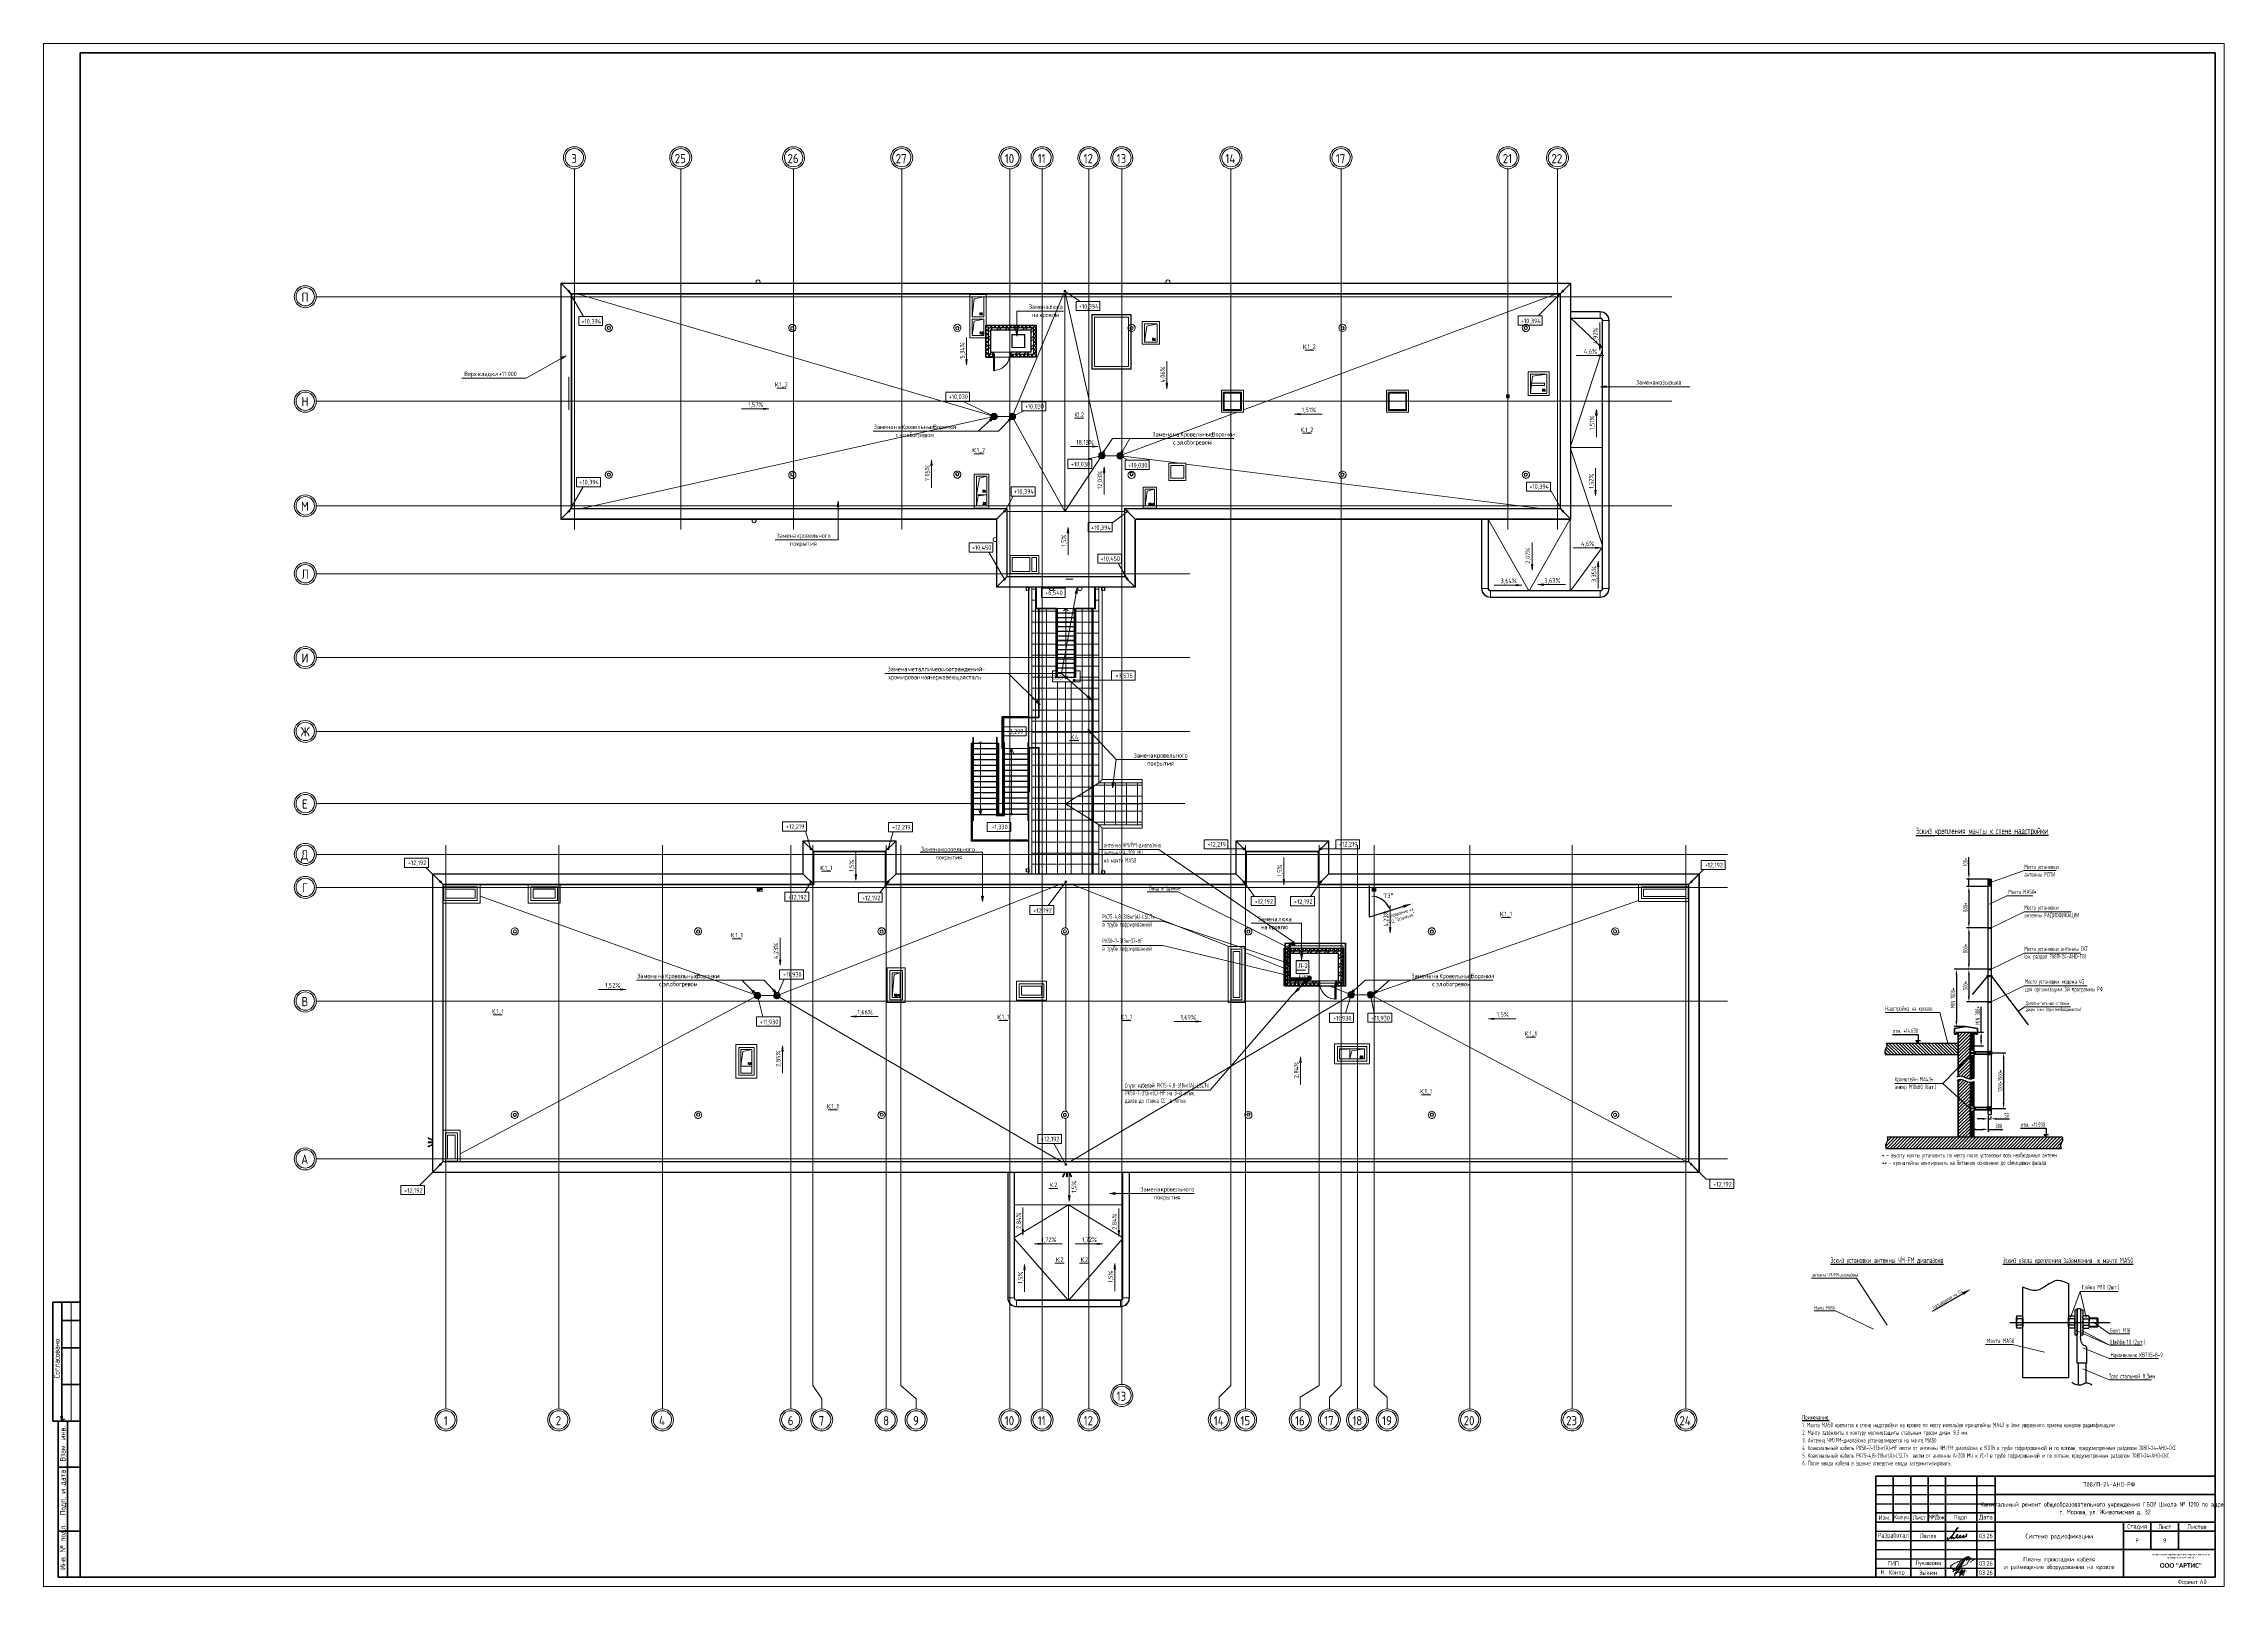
# Paper-space layout 'РФ5' of a CAD drawing. Header units: millimetres. Extents: x 1584 to 2773, y 112 to 953.
# The model-space entities are those that its viewports show. They can reach past a viewport. Long polylines and large blocks are cut down to what shows.
import ezdxf
from ezdxf.enums import TextEntityAlignment as Align

# ---------------------------------------------------------------- set-up
doc = ezdxf.new("R2010")
doc.units = ezdxf.units.MM
for name, pattern in [('ACAD_ISO10W100', [18.5, 12, -3, 0.5, -3]), ('ADSK_Линия сетки', [25, 20, -2.5, 0, -2.5]), ('DASHED', [7, 5, -2, 0]), ('Сверху', [3.96875, 2.38125, -1.5875])]:
    doc.linetypes.add(name, pattern=pattern)
for name, color, linetype in [('0_ANNOT_Dimensions', 7, 'Continuous'), ('__НАДПИСИ', 7, 'Continuous'), ('СОТ', 7, 'Continuous'), ('стена', 20, 'Continuous'), ('Стены', 252, 'Continuous')]:
    doc.layers.add(name, color=color, linetype=linetype)
for name, color, linetype, lineweight in [('__ФОРМАТ', 7, 'Continuous', 40), ('Балясины', 252, 'Continuous', 9), ('Выноски', 5, 'Continuous', 15), ('Высотные отметки', 252, 'Continuous', 9), ('Двери', 252, 'Continuous', 9), ('Желоба', 252, 'Continuous', 9), ('Каркас несущий', 7, 'Continuous', 18), ('Каркас_Импост', 252, 'Continuous', 9), ('Крыши', 252, 'Continuous', 9), ('Лестницы', 252, 'Continuous', 9), ('Линии', 252, 'Continuous', 9), ('Марки крыш', 252, 'Continuous', 20), ('Марки обобщенной модели', 252, 'Continuous', 20), ('Мебель', 252, 'Continuous', 18), ('Монтажный зазор', 252, 'Continuous', 9), ('Обобщенные модели', 252, 'Continuous', 18), ('Ограждение', 252, 'Continuous', 9), ('Осветительные приборы', 252, 'Continuous', 18), ('Оси', 252, 'Continuous', 9), ('ОФ_рамка', 8, 'Continuous', 60), ('Панель', 252, 'Continuous', 30), ('Перекрытия', 252, 'Continuous', 18), ('Подписи', 7, 'Continuous', 13), ('Поручни', 252, 'Continuous', 9), ('Специальное оборудование', 252, 'Continuous', 18), ('Стены разрез', 252, 'Continuous', 30), ('Стены штриховка', 252, 'Continuous', 9), ('Стрелки вверх', 252, 'Continuous', 18), ('Текстовые примечания', 252, 'Continuous', 9), ('Типовые аннотации', 252, 'Continuous', 18), ('Тонкие линии', 252, 'Continuous', 18), ('Траектории лестницы', 252, 'Continuous', 18), ('Уклоны в точках', 252, 'Continuous', 9), ('Штриховка поверхностей', 252, 'Continuous', 9), ('Элементы узлов', 252, 'Continuous', 18)]:
    doc.layers.add(name, color=color, linetype=linetype, lineweight=lineweight)
doc.layers.add('ОФ_подписи', color=5, linetype='Continuous', lineweight=13, true_color=0x0000ff)
doc.styles.add('GOST 2.304 type A', font='', dxfattribs={"height": 250})
doc.styles.add('GOST Common', font='', dxfattribs={"width": 0.9, "height": 500})
doc.styles.add('GOST Common_2', font='', dxfattribs={"width": 0.9, "height": 250})
doc.styles.add('GOST Common_3', font='', dxfattribs={"height": 3.5})
doc.styles.add('ISOCPEUR', font='isocpeur.ttf', dxfattribs={"width": 0.9, "height": 350})
doc.styles.add('RubezhCAD', font='', dxfattribs={"oblique": 10})
doc.styles.get("Standard").update_dxf_attribs({"font": ''})
doc.styles.add('TEXT', font='', dxfattribs={"width": 0.75})
doc.styles.add('ГОСТ 2.304', font='')
doc.styles.get('GOST 2.304 type A').set_extended_font_data('GOST 2.304 type A')
doc.styles.get('GOST Common').set_extended_font_data('GOST type B')
doc.styles.get('GOST Common_2').set_extended_font_data('GOST type B')
doc.styles.get('GOST Common_3').set_extended_font_data('GOST 2.304 type A')
doc.styles.get('RubezhCAD').set_extended_font_data('GOST type A')
doc.styles.get('Standard').set_extended_font_data('GOST type B')
doc.styles.get('TEXT').set_extended_font_data('GOST type A')
doc.styles.get('ГОСТ 2.304').set_extended_font_data('GOST 2.304 type A')
doc.dimstyles.new('ISO-25', dxfattribs={"dimtxt": 2.5, "dimasz": 2.5, "dimexe": 1.25, "dimexo": 0.625, "dimtad": 1, "dimtxsty": 'Standard', "dimcen": 2.5, "dimadec": 0, "dimazin": 0, "dimtfac": 1, "dimtmove": 0, "dimatfit": 3, "dimfxl": 1, "dimarcsym": 0})
doc.dimstyles.get("Standard").update_dxf_attribs({"dimtxt": 0.18, "dimasz": 0.18, "dimexe": 0.18, "dimexo": 0.0625, "dimgap": 0.09, "dimtad": 0, "dimtih": 1, "dimtoh": 1, "dimdec": 4, "dimzin": 0, "dimdsep": 46, "dimtxsty": 'Standard', "dimcen": 0.09, "dimadec": 0, "dimazin": 0, "dimtfac": 1, "dimtdec": 4, "dimtofl": 0, "dimtmove": 0, "dimatfit": 3, "dimfxl": 1, "dimtolj": 1, "dimtzin": 0, "dimarcsym": 0})
pattern_1 = [(45, (5946.47, 269102.57), (-88.388348, 88.388348), [])]
pattern_2 = [(90, (-34935.1, 20977.94), (-599.88, 4e-14), []), (180, (-34935.1, 20977.94), (-7e-14, -600), [])]
pattern_3 = [(45, (-35002.24, 20977.94), (-235.7317, 235.7317), []), (45, (-34845.08, 20977.94), (-235.7317, 235.7317), [])]
pattern_4 = [(45, (-35002.24, 20977.94), (-106.066, 106.066), []), (135, (-35002.24, 20977.94), (-106.066, -106.066), [])]
pattern_5 = [(0, (-35002.24, 20977.94), (406.4, 101.6), [33.528, -271.272, 33.528, -271.272, -1625.6]), (0, (-35002.24, 20977.94), (406.4, 101.6), [-609.6, 33.528, -576.072, 33.528, -271.272, -711.2]), (0, (-35002.24, 20977.94), (406.4, 101.6), [-1524, 33.528, -169.672, 33.528, -474.472]), (120, (-34849.84, 21028.74), (-291.18818, 301.15272), [33.528, -271.272, 33.528, -271.272, -1625.6]), (120, (-34849.84, 21028.74), (-291.18818, 301.15272), [-609.6, 33.528, -576.072, 33.528, -271.272, -711.2]), (120, (-34849.84, 21028.74), (-291.18818, 301.15272), [-1524, 33.528, -169.672, 33.528, -474.472]), (240, (-34799.04, 21231.94), (-115.21182, -402.75272), [33.528, -271.272, 33.528, -271.272, -1625.6]), (240, (-34799.04, 21231.94), (-115.21182, -402.75272), [-609.6, 33.528, -576.072, 33.528, -271.272, -711.2]), (240, (-34799.04, 21231.94), (-115.21182, -402.75272), [-1524, 33.528, -169.672, 33.528, -474.472])]

# ---------------------------------------------------------------- blocks, each defined once
blk = doc.blocks.new('А0')
at = {"layer": 'ОФ_рамка', "color": 0, "linetype": 'Continuous', "lineweight": 5, "ltscale": 100}
for points in [[(341068, -309617), (222168, -309617)], [(222168, -309617), (222168, -393717)], [(341068, -393717), (341068, -309617)], [(222168, -393717), (341068, -393717)]]:
    blk.add_lwpolyline(points, dxfattribs=at)
at = {"layer": 'ОФ_рамка', "color": 0, "linetype": 'Continuous', "ltscale": 100}
for points in [[(340568, -310117), (224168, -310117)], [(224168, -310117), (224168, -393217)], [(340568, -393217), (340568, -310117)], [(224168, -393217), (340568, -393217)]]:
    blk.add_lwpolyline(points, dxfattribs=at)
at = {"layer": 'ОФ_рамка', "color": 0, "linetype": 'Continuous'}
for points in [[(222668, -384717), (222668, -378217)], [(224168, -378217), (222668, -378217)], [(223168, -384717), (223168, -378217)], [(223168, -379217), (224168, -379217)], [(224168, -393217), (224168, -378217)], [(223168, -380717), (224168, -380717)], [(223168, -382717), (224168, -382717)], [(222668, -384717), (224168, -384717)], [(222968, -393217), (222968, -384717)], [(223468, -393217), (223468, -384717)], [(222968, -387217), (224168, -387217)], [(222968, -390717), (224168, -390717)], [(224168, -393217), (222968, -393217)]]:
    blk.add_lwpolyline(points, dxfattribs=at)
at = {"layer": 'ОФ_рамка', "color": 0, "linetype": 'Continuous', "lineweight": 5}
blk.add_lwpolyline([(223668, -384717), (223668, -378217)], dxfattribs=at)
at = {"layer": 'ОФ_рамка', "color": 0, "linetype": 'Continuous', "lineweight": 5, "char_height": 300, "attachment_point": 1, "rotation": 90, "style": 'ГОСТ 2.304'}
for s, insert, width in [('\\fGOST 2.304 type A|b0|i0|c1|p34;\\W1.0000000000;\\T1.0000000000;\\o\\lСогласовано', (222748, -382374), 1992.86), ('\\fGOST 2.304 type A|b0|i0|c1|p34;\\W1.0000000000;\\T1.0000000000;\\o\\lВзам. инв. №', (223066, -386910), 2077.93), ('\\fGOST 2.304 type A|b0|i0|c1|p34;\\W1.0000000000;\\T1.0000000000;\\o\\lПодп. и дата', (223068, -389839), 2065.5), ('\\fGOST 2.304 type A|b0|i0|c1|p34;\\W1.0000000000;\\T1.0000000000;\\o\\lИнв. № подл.', (223065, -392816), 2070.21)]:
    blk.add_mtext(s, dxfattribs=dict(at, insert=insert, width=width))
at = {"layer": 'ОФ_рамка', "color": 0, "linetype": 'Continuous', "lineweight": 5, "ltscale": 100, "char_height": 250, "attachment_point": 1, "style": 'ГОСТ 2.304'}
for s, insert, width in [('\\fGOST 2.304 type A|b0|i0|c1|p34;\\W1.0000000000;\\T1.0000000000;\\o\\lФормат', (338524, -393342), 1107.32), ('A0', (339716, -393345), 375.36)]:
    blk.add_mtext(s, dxfattribs=dict(at, insert=insert, width=width))
blk = doc.blocks.new('П_Зыкин')
at = {"layer": 'ОФ_подписи', "color": 5, "ltscale": 100, "transparency": 33554687}
for p, q in [((142, 249), (62, -174)), ((102, 37), (218, 37)), ((258, 249), (178, -174))]:
    blk.add_line(p, q, dxfattribs=at)
blk.add_lwpolyline([(-462, 273), (-74, 273), (-446, -30)], dxfattribs=at)
for centre, radius, start, end in [((-271, -94), 186, 314.23929, 159.93483), ((345, -1372), 1523, 88.87583, 117.8788), ((1109, -252), 1204, 158.75935, 174.23097), ((-1024, 224), 1068, 337.81444, 2.88593), ((-849, 72), 852, 342.83077, 7.48151), ((-9, 182), 4.48, 8.96906, 155.65511), ((-643, 22), 732, 344.4555, 20.46196), ((-318, -169), 151, 108.7568, 173.42509), ((-287, -115), 185, 191.53585, 322.35119)]:
    blk.add_arc(centre, radius, start, end, dxfattribs=at)
blk = doc.blocks.new('П_Лукашова')
at = {"layer": 'ОФ_подписи', "color": 5}
for p, q in [((221, 339), (-221, -339)), ((286, 371), (-156, -307)), ((283, 370), (218, 338))]:
    blk.add_line(p, q, dxfattribs=at)
for points in [[(-221, -339), (-276, -344), (-368, -289), (-446, -221), (-505, -166), (-522, -116), (-412, -16), (-295, 56), (-173, 120), (-49, 179), (33, 216), (87, 237), (52, 221), (11, 167), (-59, 51), (-126, -52), (-177, -132), (-256, -231), (-409, -409)], [(360, 20), (294, -18), (203, -65), (91, -124), (-73, -248)], [(366, 415), (236, 213), (85, -37), (-50, -300)], [(221, 301), (344, 360), (434, 401), (475, 416), (464, 395), (420, 336), (342, 232), (310, 203), (337, 221), (420, 283), (490, 322), (558, 352), (576, 358), (491, 240), (403, 113), (374, 49), (360, 20)], [(530, 102), (646, 199), (748, 254)]]:
    blk.add_spline(points, degree=3, dxfattribs=at)
blk = doc.blocks.new('штамп')
at = {"layer": '__ФОРМАТ', "linetype": 'Continuous', "lineweight": 50}
for p, q in [((531929, 45357), (531929, 50857)), ((531929, 50857), (550429, 50857)), ((532879, 48357), (532879, 50857)), ((533829, 45357), (533829, 50857)), ((534779, 48357), (534779, 50857)), ((535729, 45357), (535729, 50857)), ((537429, 45357), (537429, 50857)), ((538429, 45357), (538429, 50857)), ((550429, 45357), (550429, 50857)), ((531929, 48857), (538429, 48857)), ((538429, 49857), (550429, 49857)), ((531929, 48357), (550429, 48357)), ((545429, 45357), (545429, 48357)), ((545429, 47857), (550429, 47857)), ((546929, 46857), (546929, 48357)), ((548429, 46857), (548429, 48357)), ((538429, 46857), (550429, 46857)), ((531929, 45357), (550429, 45357))]:
    blk.add_line(p, q, dxfattribs=at)
at = {"layer": '__ФОРМАТ', "linetype": 'Continuous', "lineweight": -2}
for p, q in [((531929, 50357), (538429, 50357)), ((531929, 49857), (538429, 49857)), ((531929, 49357), (538429, 49357)), ((531929, 48857), (538429, 48857)), ((531929, 47857), (538429, 47857)), ((531929, 47357), (538429, 47357)), ((531929, 46857), (538429, 46857)), ((538429, 46857), (550429, 46857)), ((531929, 46357), (538429, 46357)), ((531929, 45857), (538429, 45857))]:
    blk.add_line(p, q, dxfattribs=at)
at = {"layer": 'Подписи', "color": 5, "lineweight": 25}
blk.add_lwpolyline([(535847, 47525), (535833, 47500), (535823, 47461), (535824, 47440), (535829, 47423), (535840, 47414), (535857, 47413), (535876, 47421), (535897, 47435), (535917, 47454), (536005, 47539), (536088, 47624), (536142, 47690), (536203, 47776), (536266, 47874), (536323, 47953), (536362, 48009), (536395, 48059), (536405, 48060), (536397, 48045), (536295, 47925), (536205, 47790), (536095, 47603), (536059, 47544), (536038, 47506), (536029, 47485), (536027, 47473), (536027, 47462), (536031, 47457), (536037, 47454), (536045, 47456), (536057, 47466), (536072, 47479), (536107, 47506), (536133, 47525), (536147, 47532), (536152, 47532), (536153, 47529), (536150, 47520), (536147, 47504), (536146, 47491), (536148, 47479), (536150, 47471), (536157, 47465), (536166, 47462), (536178, 47464), (536189, 47469), (536215, 47480), (536240, 47498), (536281, 47529), (536306, 47550), (536324, 47567), (536342, 47582), (536372, 47609), (536388, 47629), (536397, 47646), (536399, 47657), (536398, 47666), (536393, 47671), (536383, 47671), (536372, 47667), (536356, 47653), (536336, 47632), (536323, 47612), (536313, 47599), (536309, 47587), (536310, 47579), (536315, 47575), (536326, 47579), (536335, 47585), (536344, 47592), (536348, 47595), (536352, 47596), (536354, 47595), (536355, 47592), (536349, 47583), (536342, 47575), (536334, 47561), (536326, 47547), (536322, 47538), (536320, 47531), (536321, 47523), (536325, 47519), (536328, 47519), (536333, 47524), (536338, 47527), (536344, 47526), (536346, 47520), (536351, 47508), (536355, 47498), (536359, 47493), (536366, 47491), (536375, 47491), (536385, 47497), (536412, 47513), (536436, 47532), (536466, 47559), (536491, 47583), (536517, 47607), (536529, 47621), (536545, 47642), (536547, 47643), (536546, 47644), (536543, 47644), (536541, 47642), (536538, 47637), (536499, 47577), (536491, 47558), (536482, 47544), (536480, 47535), (536479, 47529), (536481, 47524), (536483, 47522), (536489, 47523), (536494, 47526), (536502, 47532), (536512, 47539), (536522, 47544), (536530, 47548), (536541, 47549), (536547, 47546), (536550, 47541), (536551, 47531), (536552, 47525), (536553, 47521), (536558, 47517), (536562, 47515), (536568, 47515), (536575, 47517), (536583, 47523), (536596, 47533), (536617, 47547), (536636, 47561), (536659, 47583), (536688, 47609), (536702, 47620), (536713, 47630), (536721, 47636), (536727, 47641), (536727, 47643), (536726, 47644), (536723, 47643), (536720, 47638), (536715, 47629), (536693, 47594), (536681, 47575), (536676, 47566), (536674, 47557), (536677, 47551), (536679, 47547), (536684, 47546), (536689, 47549), (536695, 47552), (536700, 47554), (536709, 47554), (536716, 47551), (536717, 47545), (536719, 47535), (536721, 47527), (536725, 47524), (536731, 47520), (536741, 47523), (536747, 47528), (536757, 47534), (536779, 47550), (536809, 47572), (536842, 47600), (536865, 47623), (536880, 47642), (536895, 47664), (536899, 47675), (536901, 47684), (536898, 47689), (536891, 47693), (536881, 47689), (536873, 47682), (536862, 47668), (536856, 47654), (536855, 47638), (536856, 47622), (536856, 47598), (536858, 47583), (536860, 47572), (536864, 47560), (536871, 47551)], dxfattribs=at)
at = {"layer": 'ОФ_подписи'}
for name, p, xscale, yscale, zscale in [('П_Лукашова', (536533, 46057), 1.010226427429054, 1.010226427429054, 1.010226427429054), ('П_Зыкин', (536581, 45585), 0.7621923841183493, 0.7621923841183493, 0.7621923841183493)]:
    blk.add_blockref(name, p, dxfattribs=dict(at, xscale=xscale, yscale=yscale, zscale=zscale))
at = {"transparency": 33554687, "attachment_point": 5, "style": 'ГОСТ 2.304'}
for s, insert, char_height, width in [('{\\fArial|b0|i0|c204|p34;комплексное проектирование промышленных и гражданских объектов}', (548563, 46495), 100, 3372.21), ('{\\fCorbel Light|b1|i0|c204|p34;ООО "АРТИС"}', (548563, 45995), 250, 4171.2)]:
    blk.add_mtext(s, dxfattribs=dict(at, insert=insert, char_height=char_height, width=width))
at = {"layer": '__НАДПИСИ', "lineweight": 9, "ltscale": 2, "style": 'ISOCPEUR', "flags": 1}
blk.add_attdef('NOTATION', (548864, 51134), '', height=250, dxfattribs=at)
at = {"layer": '__НАДПИСИ', "lineweight": 9, "ltscale": 2, "style": 'RubezhCAD', "oblique": 10}
blk.add_attdef('SHEET', text='', height=250, dxfattribs=at).set_placement((547679, 47357), align=Align.MIDDLE_CENTER)
at = {"layer": '__ФОРМАТ', "color": 7, "linetype": 'Continuous', "lineweight": 20, "char_height": 250, "attachment_point": 5, "style": 'GOST 2.304 type A'}
for s, insert, width in [('\\pi-7.5,l7.5,t7.5;{\\W0.9;\\C256;Кол.уч.}', (533354, 48607), 950), ('Капитальный ремонт общеобразовательного учреждения ГБОУ Школа № 1210 по адресу:      \\Pг. Москва, ул. Живописная д. 32', (544429, 49085), 12000), ('Система радиофикации', (541929, 47564), 7000)]:
    blk.add_mtext(s, dxfattribs=dict(at, insert=insert, width=width))
at = {"layer": '__ФОРМАТ', "color": 7, "linetype": 'Continuous', "lineweight": 20, "char_height": 250, "attachment_point": 5, "line_spacing_factor": 1.2, "style": 'GOST 2.304 type A'}
for s, insert, width in [('\\pi-7.5,l7.5,t7.5;{\\C256;№Док}', (535254, 48607), 950), ('\\pi-7.5,l7.5,t7.5;{\\C256;Подп.}', (536584, 48607), 1710.72), ('\\pi-7.5,l7.5,t7.5;{\\C256;Дата}', (537929, 48607), 1000), ('\\pi-7.5,l7.5,t7.5;{\\C256;Изм.}', (532404, 48607), 950), ('\\pi-7.5,l7.5,t7.5;{\\C256;Разработал}', (532879, 47607), 1900), ('\\pi-7.5,l7.5,t7.5;{\\C256;Лист}', (534304, 48607), 950), ('{\\C256;Лялля}', (534779, 47607), 1900), ('{\\C256;03.26}', (537929, 47607), 1000), ('\\pi-7.5,l7.5,t7.5;{\\C256;Стадия}', (546179, 48107), 1500), ('\\pi-7.5,l7.5,t7.5;{\\C256;Лист}', (547679, 48107), 1500), ('\\pi-7.5,l7.5,t7.5;{\\C256;Листов}', (549429, 48107), 2000), ('\\pi-750,l750,t750;{\\C256;Р}', (546179, 47357), 1500), ('{\\C256;Н. Контр. }', (532879, 45592), 1900), ('\\pi-7.5,l7.5,t7.5;{\\C256;ГИП}', (532879, 46107), 1900), ('{\\C256;Лукашова}', (534779, 46107), 1900), ('\\pi-750,l750,t750;{\\C256;Зыкин}', (534779, 45607), 1900), ('{\\C256;03.26}', (537929, 46107), 1000), ('{\\C256;03.26}', (537929, 45607), 1000)]:
    blk.add_mtext(s, dxfattribs=dict(at, insert=insert, width=width))
at = {"layer": 'стена', "color": 18, "true_color": 0x000000, "insert": (543249, 50539), "char_height": 250, "width": 3851.47, "attachment_point": 1, "style": 'GOST 2.304 type A'}
blk.add_mtext('708/П-24-АНО-РФ', dxfattribs=at)
blk = doc.blocks.new('*D1111')
at = {"layer": 'Defpoints', "color": 0, "transparency": 16777216}
for p in [(486752, -713), (486739, -3749), (487418, -3749)]:
    blk.add_point(p, dxfattribs=at)
at = {"layer": 'Выноски', "lineweight": 30, "transparency": 16777216}
for p, q in [((486815, -713), (487543, -713)), ((487418, -1013), (487418, -3449)), ((486802, -3749), (487543, -3749))]:
    blk.add_line(p, q, dxfattribs=at)
at = {"layer": 'Выноски', "transparency": 16777216}
for points in [[(487368, -1013), (487468, -1013), (487418, -713)], [(487368, -3449), (487468, -3449), (487418, -3749)]]:
    blk.add_solid(points, dxfattribs=at)
at = {"layer": 'Выноски', "lineweight": 15, "transparency": 16777216, "insert": (487231, -2231), "char_height": 250, "attachment_point": 5, "rotation": 90, "style": 'TEXT'}
blk.add_mtext('1200-1500*', dxfattribs=at)
blk = doc.blocks.new('*D1112')
at = {"layer": 'Defpoints', "color": 0, "transparency": 16777216}
for p in [(485524, 8354), (486545, 8354), (486734, 8768)]:
    blk.add_point(p, dxfattribs=at)
at = {"layer": 'Выноски', "lineweight": 30, "transparency": 16777216}
for p, q in [((485524, 9068), (485524, 9962)), ((486672, 8768), (485399, 8768)), ((486483, 8354), (485399, 8354)), ((485524, 8354), (485524, 8768)), ((485524, 8054), (485524, 7754))]:
    blk.add_line(p, q, dxfattribs=at)
at = {"layer": 'Выноски', "transparency": 16777216}
for points in [[(485474, 9068), (485574, 9068), (485524, 8768)], [(485474, 8054), (485574, 8054), (485524, 8354)]]:
    blk.add_solid(points, dxfattribs=at)
at = {"layer": 'Выноски', "lineweight": 15, "transparency": 16777216, "insert": (485336, 9699), "char_height": 250, "attachment_point": 5, "rotation": 90, "style": 'TEXT'}
blk.add_mtext('100*', dxfattribs=at)
blk = doc.blocks.new('*D1119')
at = {"layer": 'Defpoints', "color": 0, "transparency": 16777216}
for p in [(485586, -4134), (486573, -4076), (485586, -4879)]:
    blk.add_point(p, dxfattribs=at)
at = {"layer": 'Выноски', "lineweight": 30, "transparency": 16777216}
for p, q in [((485586, -4196), (485586, -5004)), ((486573, -4139), (486573, -5004)), ((485886, -4879), (486273, -4879)), ((486573, -4879), (487373, -4879))]:
    blk.add_line(p, q, dxfattribs=at)
at = {"layer": 'Выноски', "transparency": 16777216}
for points in [[(485886, -4829), (485886, -4929), (485586, -4879)], [(486273, -4829), (486273, -4929), (486573, -4879)]]:
    blk.add_solid(points, dxfattribs=at)
at = {"layer": 'Выноски', "lineweight": 15, "transparency": 16777216, "insert": (487150, -4692), "char_height": 250, "attachment_point": 5, "style": 'TEXT'}
blk.add_mtext('300', dxfattribs=at)
blk = doc.blocks.new('*D1113')
at = {"layer": 'Defpoints', "color": 0, "transparency": 16777216}
for p in [(485886, 416), (485623, -325), (486192, -325)]:
    blk.add_point(p, dxfattribs=at)
at = {"layer": 'Выноски', "lineweight": 30, "transparency": 16777216}
for p, q in [((486192, 416), (486192, 1795)), ((485948, 416), (486317, 416)), ((486192, -25), (486192, 116)), ((485686, -325), (486317, -325))]:
    blk.add_line(p, q, dxfattribs=at)
at = {"layer": 'Выноски', "transparency": 16777216}
for points in [[(486142, 116), (486242, 116), (486192, 416)], [(486142, -25), (486242, -25), (486192, -325)]]:
    blk.add_solid(points, dxfattribs=at)
at = {"layer": 'Выноски', "lineweight": 15, "transparency": 16777216, "insert": (486003, 1324), "char_height": 250, "attachment_point": 5, "rotation": 90, "style": 'TEXT'}
blk.add_mtext('МIN 300*', dxfattribs=at)
blk = doc.blocks.new('*D1114')
at = {"layer": 'Defpoints', "color": 0, "transparency": 16777216}
for p in [(486573, 3850), (484843, 729), (485364, 729)]:
    blk.add_point(p, dxfattribs=at)
at = {"layer": 'Выноски', "lineweight": 30, "transparency": 16777216}
for p, q in [((486510, 3850), (484718, 3850)), ((484843, 3550), (484843, 1029)), ((485301, 729), (484718, 729))]:
    blk.add_line(p, q, dxfattribs=at)
at = {"layer": 'Выноски', "transparency": 16777216}
for points in [[(484793, 3550), (484893, 3550), (484843, 3850)], [(484793, 1029), (484893, 1029), (484843, 729)]]:
    blk.add_solid(points, dxfattribs=at)
at = {"layer": 'Выноски', "lineweight": 15, "transparency": 16777216, "insert": (484655, 2289), "char_height": 250, "attachment_point": 5, "rotation": 90, "style": 'TEXT'}
blk.add_mtext('MIN 1000*', dxfattribs=at)
blk = doc.blocks.new('*D1115')
at = {"layer": 'Defpoints', "color": 0, "transparency": 16777216}
for p in [(486653, 8354), (485524, 6102), (486545, 6102)]:
    blk.add_point(p, dxfattribs=at)
at = {"layer": 'Выноски', "lineweight": 30, "transparency": 16777216}
for p, q in [((486591, 8354), (485399, 8354)), ((485524, 8054), (485524, 6402)), ((486483, 6102), (485399, 6102))]:
    blk.add_line(p, q, dxfattribs=at)
at = {"layer": 'Выноски', "transparency": 16777216}
for points in [[(485474, 8054), (485574, 8054), (485524, 8354)], [(485474, 6402), (485574, 6402), (485524, 6102)]]:
    blk.add_solid(points, dxfattribs=at)
at = {"layer": 'Выноски', "lineweight": 15, "transparency": 16777216, "insert": (485336, 7228), "char_height": 250, "attachment_point": 5, "rotation": 90, "style": 'TEXT'}
blk.add_mtext('800*', dxfattribs=at)
blk = doc.blocks.new('*D1116')
at = {"layer": 'Defpoints', "color": 0, "transparency": 16777216}
for p in [(486653, 6102), (485524, 3850), (486545, 3850)]:
    blk.add_point(p, dxfattribs=at)
at = {"layer": 'Выноски', "lineweight": 30, "transparency": 16777216}
for p, q in [((486591, 6102), (485399, 6102)), ((485524, 5802), (485524, 4150)), ((486483, 3850), (485399, 3850))]:
    blk.add_line(p, q, dxfattribs=at)
at = {"layer": 'Выноски', "transparency": 16777216}
for points in [[(485474, 5802), (485574, 5802), (485524, 6102)], [(485474, 4150), (485574, 4150), (485524, 3850)]]:
    blk.add_solid(points, dxfattribs=at)
at = {"layer": 'Выноски', "lineweight": 15, "transparency": 16777216, "insert": (485336, 4976), "char_height": 250, "attachment_point": 5, "rotation": 90, "style": 'TEXT'}
blk.add_mtext('800*', dxfattribs=at)
blk = doc.blocks.new('*D1117')
at = {"layer": 'Defpoints', "color": 0, "transparency": 16777216}
for p in [(486573, -4076), (486734, -4304), (486734, -4304)]:
    blk.add_point(p, dxfattribs=at)
at = {"layer": 'Выноски', "lineweight": 30, "transparency": 16777216}
for p, q in [((486273, -4304), (485973, -4304)), ((486573, -4139), (486573, -4429)), ((486573, -4304), (486734, -4304)), ((486734, -4242), (486734, -4179)), ((487034, -4304), (487746, -4304))]:
    blk.add_line(p, q, dxfattribs=at)
at = {"layer": 'Выноски', "transparency": 16777216}
for points in [[(486273, -4254), (486273, -4354), (486573, -4304)], [(487034, -4254), (487034, -4354), (486734, -4304)]]:
    blk.add_solid(points, dxfattribs=at)
at = {"layer": 'Выноски', "lineweight": 15, "transparency": 16777216, "insert": (487583, -4117), "char_height": 250, "attachment_point": 5, "style": 'TEXT'}
blk.add_mtext('50', dxfattribs=at)
blk = doc.blocks.new('*D1118')
at = {"layer": 'Defpoints', "color": 0, "transparency": 16777216}
for p in [(486653, 3850), (485524, 2068), (486761, 2068)]:
    blk.add_point(p, dxfattribs=at)
at = {"layer": 'Выноски', "lineweight": 30, "transparency": 16777216}
for p, q in [((486591, 3850), (485399, 3850)), ((485524, 3550), (485524, 2368)), ((486699, 2068), (485399, 2068))]:
    blk.add_line(p, q, dxfattribs=at)
at = {"layer": 'Выноски', "transparency": 16777216}
for points in [[(485474, 3550), (485574, 3550), (485524, 3850)], [(485474, 2368), (485574, 2368), (485524, 2068)]]:
    blk.add_solid(points, dxfattribs=at)
at = {"layer": 'Выноски', "lineweight": 15, "transparency": 16777216, "insert": (485336, 2959), "char_height": 250, "attachment_point": 5, "rotation": 90, "style": 'TEXT'}
blk.add_mtext('500*', dxfattribs=at)
blk = doc.blocks.new('Ограждение - Ограждение-791046-Маркировочный план кровли')
at = {"layer": 'Поручни'}
for p, q in [((2029, 10922), (2029, 9778)), ((2069, 9738), (2069, 10922)), ((2029, 9778), (1014, 9778)), ((1014, 9778), (1014, 9738)), ((1014, 9738), (2069, 9738))]:
    blk.add_line(p, q, dxfattribs=at)
at = {"layer": 'Поручни', "flags": 128}
for points in [[(2029, 9778), (2030, 9778), (2032, 9776), (2035, 9772), (2039, 9768), (2044, 9763), (2049, 9758), (2054, 9753), (2059, 9748), (2063, 9744), (2066, 9741), (2068, 9739), (2069, 9738)], [(2069, 9738), (2068, 9739), (2066, 9741), (2063, 9744), (2059, 9748), (2054, 9753), (2049, 9758), (2044, 9763), (2039, 9768), (2035, 9772), (2032, 9776), (2030, 9778), (2029, 9778)]]:
    blk.add_lwpolyline(points, dxfattribs=at)
blk = doc.blocks.new('Ограждение - Ограждение-791125-Маркировочный план кровли')
at = {"layer": 'Поручни'}
for p, q in [((-1171, 10922), (-1171, 9738)), ((-1131, 9778), (-1131, 10922)), ((-1171, 9738), (-86, 9738)), ((-86, 9778), (-1131, 9778)), ((-86, 9738), (-86, 9778))]:
    blk.add_line(p, q, dxfattribs=at)
at = {"layer": 'Поручни', "flags": 128}
for points in [[(-1171, 9738), (-1170, 9739), (-1168, 9741), (-1165, 9744), (-1161, 9748), (-1156, 9753), (-1151, 9758), (-1146, 9763), (-1141, 9768), (-1137, 9772), (-1134, 9776), (-1132, 9778), (-1131, 9778)], [(-1131, 9778), (-1132, 9778), (-1134, 9776), (-1137, 9772), (-1141, 9768), (-1146, 9763), (-1151, 9758), (-1156, 9753), (-1161, 9748), (-1165, 9744), (-1168, 9741), (-1170, 9739), (-1171, 9738)]]:
    blk.add_lwpolyline(points, dxfattribs=at)
blk = doc.blocks.new('Воронка - Тип-772645-Маркировочный план кровли')
at = {"layer": 'Обобщенные модели'}
for p, q in [((-74, 85), (-85, 85)), ((-85, 85), (-85, -85)), ((-74, 85), (-74, -85)), ((74, -85), (74, 85)), ((85, 85), (74, 85)), ((85, -85), (85, 85)), ((-85, -85), (-74, -85)), ((74, -85), (85, -85))]:
    blk.add_line(p, q, dxfattribs=at)
at = {"layer": 'Обобщенные модели', "flags": 128}
for points in [[(74, 85), (70, 83), (61, 81), (49, 79), (35, 78), (18, 77), (0, 77), (-18, 77), (-35, 78), (-49, 79), (-61, 81), (-70, 83), (-74, 85)], [(-74, -85), (-70, -83), (-61, -81), (-49, -79), (-35, -78), (-18, -77), (0, -77), (18, -77), (35, -78), (49, -79), (61, -81), (70, -83), (74, -85)]]:
    blk.add_lwpolyline(points, dxfattribs=at)
blk = doc.blocks.new('AC_Дверь_Однопольная_Стальная_без фурнитуры_ - Дн-13л__1_ 2000х980 Л-5254574-Маркировочный план кровли')
at = {"layer": 'Каркас_Импост'}
for p, q in [((-440, 60), (-470, 60)), ((-470, 60), (-470, -10)), ((-440, 20), (-440, 60)), ((-430, 20), (-440, 20)), ((-430, -10), (-430, 20)), ((440, 20), (430, 20)), ((430, 20), (430, -10)), ((470, 60), (440, 60)), ((440, 60), (440, 20)), ((470, -10), (470, 60)), ((-470, -10), (-430, -10)), ((430, -10), (470, -10))]:
    blk.add_line(p, q, dxfattribs=at)
at = {"layer": 'Монтажный зазор'}
for p, q in [((-470, 60), (-490, 60)), ((-490, 60), (-490, -10)), ((-470, -10), (-470, 60)), ((490, 60), (470, 60)), ((470, 60), (470, -10)), ((490, -10), (490, 60)), ((-490, -10), (-470, -10)), ((470, -10), (490, -10))]:
    blk.add_line(p, q, dxfattribs=at)
at = {"layer": 'Панель'}
for p, q in [((440, 940), (400, 940)), ((400, 940), (400, 363)), ((400, 358), (400, 357)), ((400, 357), (400, 347)), ((400, 347), (400, 345)), ((400, 345), (400, 341)), ((400, 341), (400, 212)), ((400, 212), (400, 60)), ((400, 60), (440, 60)), ((440, 363), (440, 940)), ((440, 357), (440, 358)), ((440, 347), (440, 357)), ((440, 345), (440, 347)), ((440, 341), (440, 345)), ((440, 212), (440, 341)), ((440, 60), (440, 212))]:
    blk.add_line(p, q, dxfattribs=at)
at = {"layer": 'Панель', "lineweight": 9}
for start, end in [(170.03341, 180), (161.31761, 170.03341), (161.08009, 161.31761), (160.2282, 160.90622), (160.90622, 161.08009), (90, 159.82512)]:
    blk.add_arc((440, 60), 880, start, end, dxfattribs=at)
blk = doc.blocks.new('Трехрожковый флагодержатель - Трехрожковый флагодержатель-1741655-Маркировочный план кровли')
at = {"layer": 'Мебель'}
for p, q in [((-424, -30), (-424, 0)), ((-146, 0), (-146, -30)), ((146, 0), (146, -30)), ((424, 0), (424, -30)), ((-146, -30), (-424, -30)), ((-149, -30), (-247, -243)), ((-202, -264), (-94, -30)), ((146, -30), (-146, -30)), ((-24, -30), (-24, -250)), ((26, -250), (26, -30)), ((94, -30), (202, -265)), ((424, -30), (146, -30)), ((248, -244), (149, -30))]:
    blk.add_line(p, q, dxfattribs=at)
for centre, major_axis, ratio, start_param, end_param in [((-225, -254), (-22.7, 10.5), 0.6271713, 3.7763417, 6.9179344), ((-225, -254), (-22.7, 10.5), 0.6271713, 0.6347491, 3.7763417), ((1, -250), (25, 0), 0.7071068, 0, 3.1415927), ((1, -250), (-25, 0), 0.7071068, 0, 3.1415927), ((225, -254), (22.7, 10.5), 0.6271713, 2.5068436, 5.6484362), ((225, -254), (22.7, 10.5), 0.6271713, 5.6484362, 8.7900289)]:
    blk.add_ellipse(centre, major_axis=major_axis, ratio=ratio, start_param=start_param, end_param=end_param, dxfattribs=at)
blk = doc.blocks.new('Ограждение - Ограждение-2058255-Маркировочный план кровли')
at = {"layer": 'Поручни'}
for p, q in [((969, 9758), (1009, 9758)), ((969, 6008), (969, 9758)), ((1009, 6008), (1009, 9758)), ((1009, 6008), (969, 6008))]:
    blk.add_line(p, q, dxfattribs=at)
blk = doc.blocks.new('Ограждение - Ограждение-2058259-Маркировочный план кровли')
at = {"layer": 'Поручни'}
for p, q in [((-81, 9758), (-41, 9758)), ((-81, 6008), (-81, 9758)), ((-41, 6008), (-41, 9758)), ((-41, 6008), (-81, 6008))]:
    blk.add_line(p, q, dxfattribs=at)
blk = doc.blocks.new('Тип верхнего поручня - Верхний поручень_Внутренний_-2058265-Маркировочный план кровли')
at = {"layer": 'Ограждение'}
for p, q in [((919, 9758), (919, 6008)), ((959, 6008), (959, 9758))]:
    blk.add_line(p, q, dxfattribs=at)
at = {"layer": 'Ограждение', "flags": 128}
for points in [[(938, 9758), (939, 9758), (941, 9758)], [(941, 6008), (939, 6008), (938, 6008)]]:
    blk.add_lwpolyline(points, dxfattribs=at)
blk = doc.blocks.new('Тип верхнего поручня - D40-16087-Маркировочный план кровли')
at = {"layer": 'Ограждение', "flags": 128}
for points in [[(920, 6018), (920, 6016), (920, 6015), (920, 6014), (921, 6013), (921, 6012), (922, 6010), (923, 6010), (923, 6009), (924, 6008), (924, 6007), (925, 6006), (926, 6006), (926, 6005), (927, 6005), (928, 6004), (928, 6004), (929, 6003), (929, 6003), (930, 6003), (931, 6002), (931, 6002), (932, 6002), (932, 6002), (933, 6001), (933, 6001), (934, 6001), (934, 6001), (935, 6001), (935, 6001), (936, 6001), (936, 6000), (937, 6000), (937, 6000), (938, 6000), (938, 6000), (939, 6000), (939, 6000), (939, 6000)], [(959, 6018), (959, 6016), (959, 6015), (958, 6014), (958, 6013), (957, 6012), (957, 6010), (956, 6010), (956, 6009), (955, 6008), (954, 6007), (954, 6006), (953, 6006), (953, 6005), (952, 6005), (951, 6004), (951, 6004), (950, 6003), (949, 6003), (949, 6003), (948, 6002), (948, 6002), (947, 6002), (947, 6002), (946, 6001), (945, 6001), (945, 6001), (944, 6001), (944, 6001), (943, 6001), (943, 6001), (942, 6000), (942, 6000), (941, 6000), (941, 6000), (941, 6000), (940, 6000), (940, 6000), (939, 6000)]]:
    blk.add_lwpolyline(points, dxfattribs=at)
blk = doc.blocks.new('Тип верхнего поручня - D40-V2-Маркировочный план кровли')
at = {"layer": 'Ограждение', "flags": 128}
for points in [[(919, 9770), (919, 9772), (920, 9773), (920, 9774), (920, 9775), (920, 9777), (921, 9778), (921, 9779), (922, 9780), (923, 9781), (923, 9782), (924, 9783), (924, 9783), (925, 9784), (926, 9785), (926, 9785), (927, 9786), (928, 9786), (928, 9787), (929, 9787), (929, 9788), (930, 9788), (931, 9788), (931, 9788), (932, 9789), (932, 9789), (933, 9789), (933, 9789), (934, 9789), (934, 9790), (935, 9790), (935, 9790), (936, 9790), (936, 9790), (937, 9790), (937, 9790), (938, 9790), (938, 9790), (939, 9790), (939, 9790), (939, 9790)], [(959, 9770), (959, 9772), (959, 9773), (959, 9774), (959, 9775), (958, 9777), (958, 9778), (957, 9779), (957, 9780), (956, 9781), (956, 9782), (955, 9783), (954, 9783), (954, 9784), (953, 9785), (953, 9785), (952, 9786), (951, 9786), (951, 9787), (950, 9787), (949, 9788), (949, 9788), (948, 9788), (948, 9788), (947, 9789), (947, 9789), (946, 9789), (945, 9789), (945, 9789), (944, 9790), (944, 9790), (943, 9790), (943, 9790), (942, 9790), (942, 9790), (941, 9790), (941, 9790), (941, 9790), (940, 9790), (940, 9790), (939, 9790)]]:
    blk.add_lwpolyline(points, dxfattribs=at)
at = {"layer": 'Ограждение'}
for start_param, end_param in [(3.0172802, 4.712389), (1.7760399, 1.8821794), (1.5707963, 1.6477583), (4.712389, 6.4254367), (1.3677791, 1.4348955)]:
    blk.add_ellipse((939, 9770), major_axis=(20, 0), ratio=0.5961392, start_param=start_param, end_param=end_param, dxfattribs=at)
blk = doc.blocks.new('Тип верхнего поручня - Верхний поручень_Внутренний_-V3-Маркировочный план кровли')
at = {"layer": 'Ограждение'}
for p, q in [((919, 9758), (959, 9758)), ((919, 6008), (919, 9758)), ((959, 6008), (959, 9758)), ((919, 6008), (959, 6008))]:
    blk.add_line(p, q, dxfattribs=at)
blk = doc.blocks.new('Тип верхнего поручня - Верхний поручень_Внутренний_-2058277-Маркировочный план кровли')
at = {"layer": 'Ограждение'}
for p, q in [((-31, 9758), (-31, 6008)), ((9, 6008), (9, 9758))]:
    blk.add_line(p, q, dxfattribs=at)
at = {"layer": 'Ограждение', "flags": 128}
for points in [[(-13, 9758), (-11, 9758), (-10, 9758)], [(-10, 6008), (-11, 6008), (-13, 6008)]]:
    blk.add_lwpolyline(points, dxfattribs=at)
blk = doc.blocks.new('Тип верхнего поручня - Верхний поручень_Внутренний_-V4-Маркировочный план кровли')
at = {"layer": 'Ограждение'}
for p, q in [((-31, 9758), (9, 9758)), ((-31, 6008), (-31, 9758)), ((9, 6008), (9, 9758)), ((-31, 6008), (9, 6008))]:
    blk.add_line(p, q, dxfattribs=at)
blk = doc.blocks.new('AC_Дверь_Однопольная_Стальная_без фурнитуры_ - Дн-13л__1_ 2000х980 Л-5254575-Маркировочный план кровли')
at = {"layer": 'Каркас_Импост'}
for p, q in [((-470, -60), (-470, 10)), ((-470, 10), (-430, 10)), ((-430, 10), (-430, -20)), ((430, 10), (470, 10)), ((430, -20), (430, 10)), ((470, 10), (470, -60)), ((-440, -60), (-470, -60)), ((-440, -20), (-440, -60)), ((-430, -20), (-440, -20)), ((440, -20), (430, -20)), ((440, -60), (440, -20)), ((470, -60), (440, -60))]:
    blk.add_line(p, q, dxfattribs=at)
at = {"layer": 'Монтажный зазор'}
for p, q in [((-490, 10), (-470, 10)), ((-490, -60), (-490, 10)), ((-470, 10), (-470, -60)), ((470, -60), (470, 10)), ((470, 10), (490, 10)), ((490, 10), (490, -60)), ((-470, -60), (-490, -60)), ((490, -60), (470, -60))]:
    blk.add_line(p, q, dxfattribs=at)
at = {"layer": 'Панель'}
for p, q in [((400, -212), (400, -60)), ((400, -60), (440, -60)), ((400, -341), (400, -212)), ((400, -345), (400, -341)), ((400, -347), (400, -345)), ((400, -358), (400, -347)), ((400, -940), (400, -363)), ((440, -940), (400, -940)), ((440, -60), (440, -212)), ((440, -212), (440, -341)), ((440, -341), (440, -345)), ((440, -345), (440, -347)), ((440, -347), (440, -358)), ((440, -363), (440, -940))]:
    blk.add_line(p, q, dxfattribs=at)
at = {"layer": 'Панель', "lineweight": 9}
for start, end in [(180, 189.96659), (189.96659, 198.68239), (198.68239, 198.91991), (198.91991, 199.09378), (199.09378, 199.7718), (200.17488, 270)]:
    blk.add_arc((440, -60), 880, start, end, dxfattribs=at)
blk = doc.blocks.new('Свес с кровли 2 - Свес с кровли 2-3233070-Маркировочный план кровли')
at = {"layer": 'Обобщенные модели', "linetype": 'Сверху'}
for p, q in [((1876, 25798), (1876, 22802)), ((4020, 25798), (1876, 25798)), ((1881, 25794), (1882, 25793)), ((1882, 25793), (1881, 25794)), ((1882, 25792), (1894, 25780)), ((1898, 25777), (1882, 25792)), ((1894, 25780), (1892, 25782)), ((1892, 25782), (1892, 22818)), ((1892, 25782), (1894, 25780)), ((4004, 25782), (1892, 25782)), ((1894, 25780), (1894, 22821)), ((1894, 25780), (1894, 22820)), ((1894, 25780), (1898, 25777)), ((4002, 25780), (1894, 25780)), ((4002, 25780), (1894, 25780)), ((1898, 25777), (1898, 22824)), ((3998, 25777), (1898, 25777)), ((2027, 22953), (2027, 25647)), ((3869, 25647), (2027, 25647)), ((2027, 25647), (2027, 22953)), ((3869, 25647), (2027, 25647)), ((3869, 25647), (3869, 25645)), ((3869, 25645), (3869, 25647)), ((3869, 25645), (3871, 22953)), ((3871, 22953), (3869, 25645)), ((4015, 25794), (3998, 25777)), ((3998, 25777), (4002, 25780)), ((4000, 22824), (3998, 25776)), ((4002, 25780), (4015, 25794)), ((4004, 25782), (4002, 25780)), ((4002, 25780), (4004, 25782)), ((4004, 22821), (4002, 25780)), ((4004, 22820), (4002, 25780)), ((4006, 22818), (4004, 25782)), ((4022, 22802), (4020, 25798)), ((1876, 22802), (4022, 22802)), ((1898, 22824), (1881, 22807)), ((1881, 22807), (1894, 22821)), ((1894, 22821), (1892, 22818)), ((1892, 22818), (1894, 22820)), ((1892, 22818), (4006, 22818)), ((1894, 22821), (1898, 22824)), ((1894, 22821), (4004, 22821)), ((1894, 22820), (4004, 22820)), ((1898, 22824), (4000, 22824)), ((3871, 22953), (2027, 22953)), ((2027, 22953), (3871, 22953)), ((4004, 22821), (4000, 22824)), ((4000, 22824), (4018, 22807)), ((4018, 22807), (4004, 22821)), ((4004, 22821), (4006, 22818)), ((4006, 22818), (4004, 22820))]:
    blk.add_line(p, q, dxfattribs=at)
for points, knots in [([(1876, 25798), (1876, 25798), (1876, 25798), (1877, 25798), (1877, 25797), (1877, 25797), (1878, 25797), (1878, 25796)], [0.6, 0.6, 0.6, 0.6, 0.7, 0.75, 0.8, 0.85, 0.9, 0.9, 0.9, 0.9]), ([(1882, 25792), (1882, 25793), (1881, 25794), (1880, 25794), (1879, 25795), (1879, 25796), (1878, 25796), (1878, 25796), (1878, 25797), (1877, 25797), (1877, 25797), (1877, 25798), (1876, 25798), (1876, 25798), (1876, 25798)], [0, 0, 0, 0, 0.1, 0.15, 0.2, 0.225, 0.25, 0.3, 0.325, 0.35, 0.4, 0.45, 0.5, 0.6, 0.6, 0.6, 0.6]), ([(1880, 25794), (1880, 25794), (1880, 25795), (1879, 25795), (1879, 25795), (1879, 25795), (1879, 25796), (1879, 25796), (1879, 25796), (1879, 25795), (1879, 25795), (1879, 25795), (1879, 25795), (1880, 25795), (1880, 25794), (1880, 25794), (1881, 25794), (1881, 25793), (1881, 25793), (1882, 25793), (1882, 25792)], [0, 0, 0, 0, 0.1, 0.15, 0.2, 0.25, 0.3, 0.4, 0.5, 0.55, 0.6, 0.65, 0.675, 0.7, 0.75, 0.8, 0.825, 0.85, 0.9, 1, 1, 1, 1]), ([(4020, 25798), (4020, 25798), (4020, 25798), (4019, 25798), (4019, 25797), (4019, 25797), (4018, 25797), (4018, 25796), (4018, 25796), (4017, 25796), (4017, 25795), (4016, 25794), (4015, 25794), (4014, 25793), (4014, 25792)], [-0.6, -0.6, -0.6, -0.6, -0.5, -0.45, -0.4, -0.35, -0.325, -0.3, -0.25, -0.225, -0.2, -0.15, -0.1, 0, 0, 0, 0]), ([(4014, 25792), (4014, 25793), (4015, 25793), (4015, 25794), (4016, 25794), (4016, 25794), (4016, 25794), (4016, 25795), (4016, 25795), (4017, 25795), (4017, 25795), (4017, 25795), (4017, 25796), (4017, 25796), (4017, 25796), (4017, 25795), (4017, 25795), (4017, 25795), (4016, 25795), (4016, 25794), (4016, 25794)], [-1, -1, -1, -1, -0.9, -0.85, -0.8, -0.775, -0.75, -0.7, -0.675, -0.65, -0.6, -0.55, -0.5, -0.4, -0.3, -0.25, -0.2, -0.15, -0.1, 0, 0, 0, 0]), ([(1882, 22808), (1882, 22808), (1881, 22807), (1880, 22806), (1879, 22805), (1879, 22805), (1878, 22805), (1878, 22804), (1878, 22804), (1877, 22803), (1877, 22803), (1877, 22803), (1876, 22802), (1876, 22802), (1876, 22802)], [0, 0, 0, 0, 0.1, 0.15, 0.2, 0.225, 0.25, 0.3, 0.325, 0.35, 0.4, 0.45, 0.5, 0.6, 0.6, 0.6, 0.6]), ([(1876, 22802), (1876, 22802), (1876, 22802), (1877, 22803), (1877, 22803), (1877, 22804), (1878, 22804), (1878, 22804)], [0.6, 0.6, 0.6, 0.6, 0.7, 0.75, 0.8, 0.85, 0.9, 0.9, 0.9, 0.9]), ([(1880, 22807), (1880, 22806), (1880, 22806), (1879, 22806), (1879, 22805), (1879, 22805), (1879, 22805), (1879, 22805), (1879, 22805), (1879, 22805), (1879, 22805), (1879, 22806), (1879, 22806), (1880, 22806), (1880, 22806), (1880, 22807), (1881, 22807), (1881, 22807), (1881, 22808), (1882, 22808), (1882, 22808)], [0, 0, 0, 0, 0.1, 0.15, 0.2, 0.25, 0.3, 0.4, 0.5, 0.55, 0.6, 0.65, 0.675, 0.7, 0.75, 0.8, 0.825, 0.85, 0.9, 1, 1, 1, 1]), ([(4016, 22808), (4017, 22808), (4017, 22807), (4018, 22806), (4019, 22805), (4019, 22805), (4020, 22805), (4020, 22804), (4021, 22804), (4021, 22803), (4021, 22803), (4022, 22803), (4022, 22802), (4022, 22802), (4022, 22802)], [0, 0, 0, 0, 0.1, 0.15, 0.2, 0.225, 0.25, 0.3, 0.325, 0.35, 0.4, 0.45, 0.5, 0.6, 0.6, 0.6, 0.6]), ([(4018, 22807), (4018, 22806), (4018, 22806), (4019, 22806), (4019, 22805), (4019, 22805), (4020, 22805), (4020, 22805), (4020, 22805), (4019, 22805), (4019, 22805), (4019, 22806), (4019, 22806), (4018, 22806), (4018, 22806), (4018, 22807), (4018, 22807), (4017, 22807), (4017, 22808), (4016, 22808), (4016, 22808)], [0, 0, 0, 0, 0.1, 0.15, 0.2, 0.25, 0.3, 0.4, 0.5, 0.55, 0.6, 0.65, 0.675, 0.7, 0.75, 0.8, 0.825, 0.85, 0.9, 1, 1, 1, 1]), ([(4022, 22802), (4022, 22802), (4022, 22802), (4022, 22803), (4021, 22803), (4021, 22804), (4020, 22804), (4020, 22804)], [0.6, 0.6, 0.6, 0.6, 0.7, 0.75, 0.8, 0.85, 0.9, 0.9, 0.9, 0.9])]:
    blk.add_open_spline(points, degree=3, knots=knots, dxfattribs=at)
for points in [[(4018, 25796), (4018, 25797), (4019, 25797), (4019, 25797), (4019, 25798), (4020, 25798), (4020, 25798)], [(4020, 25798), (4020, 25798), (4020, 25798), (4020, 25798)]]:
    blk.add_open_spline(points, degree=3, dxfattribs=at)
blk = doc.blocks.new('Свес с кровли 1 - Свес с кровли 2-3251588-Маркировочный план кровли')
at = {"layer": 'Обобщенные модели', "linetype": 'Сверху'}
for p, q in [((12408, -8479), (12408, -10821)), ((15720, -8479), (12408, -8479)), ((12413, -8483), (12426, -8497)), ((12430, -8500), (12413, -8483)), ((12426, -8497), (12424, -8495)), ((12424, -8495), (12424, -10805)), ((12424, -8495), (12426, -8497)), ((15704, -8495), (12424, -8495)), ((12426, -8497), (12426, -10802)), ((12426, -8497), (12426, -10803)), ((12426, -8497), (12430, -8500)), ((15702, -8497), (12426, -8497)), ((15702, -8497), (12426, -8497)), ((12430, -8500), (12430, -10799)), ((15698, -8500), (12430, -8500)), ((12559, -10670), (12559, -8630)), ((15569, -8630), (12559, -8630)), ((12559, -8630), (12559, -10670)), ((15569, -8630), (12559, -8630)), ((15569, -8630), (15569, -10670)), ((15569, -10670), (15569, -8630)), ((15716, -8483), (15698, -8500)), ((15698, -8500), (15702, -8497)), ((15698, -10799), (15698, -8500)), ((15702, -8497), (15716, -8483)), ((15704, -8495), (15702, -8497)), ((15702, -8497), (15704, -8495)), ((15702, -10802), (15702, -8497)), ((15702, -10803), (15702, -8497)), ((15704, -10805), (15704, -8495)), ((15720, -10821), (15720, -8479)), ((15569, -10670), (12559, -10670)), ((12559, -10670), (15569, -10670)), ((12408, -10821), (15720, -10821)), ((12430, -10799), (12413, -10816)), ((12413, -10816), (12426, -10802)), ((12426, -10802), (12424, -10805)), ((12424, -10805), (12426, -10803)), ((12424, -10805), (15704, -10805)), ((12426, -10802), (12430, -10799)), ((12426, -10802), (15702, -10802)), ((12426, -10803), (15702, -10803)), ((12430, -10799), (15698, -10799)), ((15702, -10802), (15698, -10799)), ((15698, -10799), (15716, -10816)), ((15716, -10816), (15702, -10802)), ((15702, -10802), (15704, -10805)), ((15704, -10805), (15702, -10803))]:
    blk.add_line(p, q, dxfattribs=at)
for points, knots in [([(12408, -8479), (12408, -8479), (12408, -8479), (12409, -8479), (12409, -8480), (12409, -8480), (12410, -8480), (12410, -8481)], [0.6, 0.6, 0.6, 0.6, 0.7, 0.75, 0.8, 0.85, 0.9, 0.9, 0.9, 0.9]), ([(12414, -8485), (12414, -8484), (12413, -8483), (12412, -8483), (12411, -8482), (12411, -8481), (12410, -8481), (12410, -8481), (12410, -8480), (12409, -8480), (12409, -8480), (12409, -8479), (12408, -8479), (12408, -8479), (12408, -8479)], [0, 0, 0, 0, 0.1, 0.15, 0.2, 0.225, 0.25, 0.3, 0.325, 0.35, 0.4, 0.45, 0.5, 0.6, 0.6, 0.6, 0.6]), ([(12412, -8483), (12412, -8483), (12412, -8482), (12411, -8482), (12411, -8482), (12411, -8482), (12411, -8481), (12411, -8481), (12411, -8481), (12411, -8482), (12411, -8482), (12411, -8482), (12411, -8482), (12412, -8482), (12412, -8483), (12412, -8483), (12413, -8483), (12413, -8484), (12413, -8484), (12413, -8484)], [0, 0, 0, 0, 0.1, 0.15, 0.2, 0.25, 0.3, 0.4, 0.5, 0.55, 0.6, 0.65, 0.675, 0.7, 0.75, 0.8, 0.825, 0.85, 0.9, 0.9, 0.9, 0.9]), ([(15720, -8479), (15720, -8479), (15720, -8479), (15720, -8479), (15719, -8480), (15719, -8480), (15718, -8480), (15718, -8481), (15718, -8481), (15717, -8481), (15717, -8482), (15716, -8483), (15715, -8483), (15714, -8484), (15714, -8485)], [-0.6, -0.6, -0.6, -0.6, -0.5, -0.45, -0.4, -0.35, -0.325, -0.3, -0.25, -0.225, -0.2, -0.15, -0.1, 0, 0, 0, 0]), ([(15716, -8483), (15716, -8483), (15716, -8483), (15716, -8483), (15716, -8482), (15716, -8482)], [-0.8, -0.8, -0.8, -0.8, -0.775, -0.75, -0.7, -0.7, -0.7, -0.7]), ([(15716, -8482), (15716, -8482), (15717, -8482), (15717, -8482), (15717, -8482), (15717, -8482)], [-0.7, -0.7, -0.7, -0.7, -0.675, -0.65, -0.6, -0.6, -0.6, -0.6]), ([(12414, -10815), (12414, -10815), (12413, -10816), (12412, -10817), (12411, -10818), (12411, -10818), (12410, -10818), (12410, -10819), (12410, -10819), (12409, -10820), (12409, -10820), (12409, -10820), (12408, -10821), (12408, -10821), (12408, -10821)], [0, 0, 0, 0, 0.1, 0.15, 0.2, 0.225, 0.25, 0.3, 0.325, 0.35, 0.4, 0.45, 0.5, 0.6, 0.6, 0.6, 0.6]), ([(12408, -10821), (12408, -10821), (12408, -10821), (12409, -10820), (12409, -10820), (12409, -10819), (12410, -10819), (12410, -10819)], [0.6, 0.6, 0.6, 0.6, 0.7, 0.75, 0.8, 0.85, 0.9, 0.9, 0.9, 0.9]), ([(12411, -10818), (12411, -10818), (12411, -10818), (12411, -10818), (12411, -10817), (12411, -10817), (12412, -10817), (12412, -10817), (12412, -10816), (12413, -10816), (12413, -10816), (12413, -10815), (12414, -10815), (12414, -10815)], [0.5, 0.5, 0.5, 0.5, 0.55, 0.6, 0.65, 0.675, 0.7, 0.75, 0.8, 0.825, 0.85, 0.9, 1, 1, 1, 1]), ([(15714, -10815), (15714, -10815), (15715, -10816), (15716, -10817), (15717, -10818), (15717, -10818), (15718, -10818), (15718, -10819), (15718, -10819), (15719, -10820), (15719, -10820), (15720, -10820), (15720, -10821), (15720, -10821), (15720, -10821)], [0, 0, 0, 0, 0.1, 0.15, 0.2, 0.225, 0.25, 0.3, 0.325, 0.35, 0.4, 0.45, 0.5, 0.6, 0.6, 0.6, 0.6]), ([(15716, -10816), (15716, -10817), (15716, -10817), (15717, -10817), (15717, -10818), (15717, -10818), (15717, -10818), (15717, -10818), (15717, -10818), (15717, -10818), (15717, -10818), (15717, -10817), (15717, -10817), (15716, -10817), (15716, -10817), (15716, -10816), (15716, -10816), (15715, -10816), (15715, -10815), (15714, -10815), (15714, -10815)], [0, 0, 0, 0, 0.1, 0.15, 0.2, 0.25, 0.3, 0.4, 0.5, 0.55, 0.6, 0.65, 0.675, 0.7, 0.75, 0.8, 0.825, 0.85, 0.9, 1, 1, 1, 1]), ([(15720, -10821), (15720, -10821), (15720, -10821), (15720, -10820), (15719, -10820), (15719, -10819), (15718, -10819), (15718, -10819)], [0.6, 0.6, 0.6, 0.6, 0.7, 0.75, 0.8, 0.85, 0.9, 0.9, 0.9, 0.9])]:
    blk.add_open_spline(points, degree=3, knots=knots, dxfattribs=at)
for points in [[(12413, -8484), (12413, -8484), (12414, -8484), (12414, -8485)], [(15714, -8485), (15714, -8484), (15715, -8484), (15715, -8484)], [(15715, -8484), (15715, -8484), (15715, -8483), (15716, -8483), (15716, -8483)], [(15717, -8482), (15717, -8482), (15717, -8482), (15717, -8482), (15716, -8482)], [(15716, -8482), (15716, -8483), (15716, -8483), (15716, -8483)], [(15717, -8481), (15717, -8481), (15717, -8481), (15717, -8481)], [(15717, -8481), (15717, -8481), (15717, -8481), (15717, -8481)], [(15717, -8481), (15717, -8481), (15717, -8482), (15717, -8482), (15717, -8482)], [(15717, -8482), (15717, -8482), (15717, -8482), (15717, -8481), (15717, -8481)], [(15718, -8481), (15718, -8480), (15719, -8480), (15719, -8480), (15719, -8480)], [(15719, -8480), (15719, -8479), (15720, -8479), (15720, -8479), (15720, -8479)], [(15720, -8479), (15720, -8479), (15720, -8479), (15720, -8479)], [(12412, -10817), (12412, -10817), (12411, -10817), (12411, -10818), (12411, -10818)], [(12411, -10818), (12411, -10818), (12411, -10818), (12411, -10818)], [(12411, -10818), (12411, -10818), (12411, -10818), (12411, -10818), (12411, -10818)], [(12411, -10818), (12411, -10818), (12411, -10818), (12411, -10818)], [(12412, -10816), (12412, -10817), (12412, -10817), (12412, -10817)]]:
    blk.add_open_spline(points, degree=3, dxfattribs=at)
blk = doc.blocks.new('Воронка - Тип-V5-Маркировочный план кровли')
at = {"layer": 'Обобщенные модели'}
for p, q in [((74, 85), (72, 84)), ((74, -85), (74, 85)), ((85, 85), (74, 85)), ((85, -85), (85, 85)), ((72, -84), (74, -85)), ((74, -85), (85, -85))]:
    blk.add_line(p, q, dxfattribs=at)
blk = doc.blocks.new('Ограждение - Ограждение-3902016-Маркировочный план кровли')
at = {"layer": 'Поручни'}
for p, q in [((-4666, -1491), (-4626, -1491)), ((-4666, -2893), (-4666, -1491)), ((-4626, -2853), (-4626, -1491)), ((-1568, -2893), (-4666, -2893)), ((-1568, -2853), (-4626, -2853))]:
    blk.add_line(p, q, dxfattribs=at)
blk = doc.blocks.new('Ограждение - Ограждение-3902023-Маркировочный план кровли')
at = {"layer": 'Поручни'}
for p, q in [((-3266, 2429), (-3226, 2429)), ((-3266, -1471), (-3266, 2429)), ((-3259, 2429), (-3234, 2429)), ((-3259, -739), (-3259, 2429)), ((-3234, 1701), (-3234, 2429)), ((-3226, -1453), (-3226, 2429)), ((-2966, 2127), (-2960, 2127)), ((-2966, 2127), (-2966, -1453)), ((-2932, 2127), (-2926, 2127)), ((-2926, 2127), (-2926, -1493)), ((-3266, -1493), (-3266, -1471)), ((-2926, -1493), (-3266, -1493)), ((-2966, -1453), (-3226, -1453))]:
    blk.add_line(p, q, dxfattribs=at)
blk = doc.blocks.new('Тип верхнего поручня - Верхний поручень_Внутренний_-3902029-Маркировочный план кровли')
at = {"layer": 'Ограждение'}
for p, q in [((-3316, 2529), (-3316, 2441)), ((-3316, 2410), (-3316, -1469)), ((-3294, 2529), (-3298, 2529)), ((-3276, 2441), (-3276, 2529)), ((-3276, -1469), (-3276, 2410)), ((-2916, 2227), (-2916, 2139)), ((-2916, 2126), (-2916, -1506)), ((-2894, 2227), (-2898, 2227)), ((-2876, 2139), (-2876, 2227)), ((-2876, -1506), (-2876, 2126)), ((-3316, -1483), (-3316, -1543)), ((-3316, -1543), (-2966, -1543)), ((-3276, -1503), (-3276, -1483)), ((-2966, -1503), (-3276, -1503))]:
    blk.add_line(p, q, dxfattribs=at)
at = {"layer": 'Ограждение', "flags": 128}
for points in [[(-3316, 2410), (-3316, 2412), (-3316, 2415), (-3316, 2417), (-3316, 2420), (-3316, 2423), (-3316, 2426), (-3316, 2428), (-3316, 2431), (-3316, 2434), (-3316, 2437), (-3316, 2439), (-3316, 2441)], [(-3276, 2441), (-3276, 2438), (-3276, 2435), (-3276, 2433), (-3276, 2430), (-3276, 2427), (-3276, 2424), (-3276, 2422), (-3276, 2419), (-3276, 2416), (-3276, 2414), (-3276, 2411), (-3276, 2410)], [(-2916, 2139), (-2916, 2138), (-2916, 2137), (-2916, 2135), (-2916, 2134), (-2916, 2133), (-2916, 2132), (-2916, 2131), (-2916, 2130), (-2916, 2128), (-2916, 2127), (-2916, 2126), (-2916, 2126)], [(-2876, 2126), (-2876, 2127), (-2876, 2128), (-2876, 2129), (-2876, 2130), (-2876, 2131), (-2876, 2132), (-2876, 2134), (-2876, 2135), (-2876, 2136), (-2876, 2137), (-2876, 2138), (-2876, 2139)], [(-3316, -1469), (-3316, -1470), (-3316, -1471), (-3316, -1472), (-3316, -1474), (-3316, -1475), (-3316, -1476), (-3316, -1477), (-3316, -1478), (-3316, -1479), (-3316, -1481), (-3316, -1482), (-3316, -1483)], [(-3276, -1483), (-3276, -1481), (-3276, -1480), (-3276, -1479), (-3276, -1478), (-3276, -1477), (-3276, -1475), (-3276, -1474), (-3276, -1473), (-3276, -1472), (-3276, -1471), (-3276, -1470), (-3276, -1469)], [(-2966, -1503), (-2963, -1503), (-2961, -1503), (-2958, -1503), (-2955, -1503), (-2952, -1503), (-2950, -1503), (-2947, -1503), (-2944, -1503), (-2942, -1503), (-2939, -1503), (-2936, -1503), (-2934, -1503), (-2931, -1503), (-2929, -1503), (-2927, -1503), (-2924, -1503), (-2922, -1503), (-2920, -1503), (-2918, -1503), (-2916, -1503)], [(-2896, -1543), (-2896, -1543), (-2896, -1543), (-2897, -1543), (-2897, -1543), (-2898, -1543), (-2898, -1543), (-2899, -1543), (-2900, -1543), (-2901, -1543), (-2902, -1543), (-2903, -1543), (-2904, -1543), (-2905, -1543), (-2907, -1543), (-2908, -1543), (-2910, -1543), (-2912, -1543), (-2914, -1543), (-2915, -1543), (-2917, -1543), (-2919, -1543), (-2922, -1543), (-2924, -1543), (-2926, -1543), (-2928, -1543), (-2931, -1543), (-2933, -1543), (-2936, -1543), (-2938, -1543), (-2941, -1543), (-2943, -1543), (-2946, -1543), (-2949, -1543), (-2952, -1543), (-2954, -1543), (-2957, -1543), (-2960, -1543), (-2963, -1543), (-2965, -1543), (-2966, -1543)], [(-2916, -1506), (-2916, -1507), (-2916, -1508), (-2916, -1509), (-2916, -1510), (-2916, -1511), (-2916, -1512), (-2916, -1513), (-2916, -1514), (-2916, -1515), (-2916, -1516), (-2916, -1516), (-2916, -1517), (-2916, -1518), (-2916, -1518), (-2916, -1519), (-2916, -1520), (-2916, -1520), (-2916, -1521), (-2916, -1521), (-2916, -1521), (-2916, -1522), (-2916, -1522), (-2916, -1522), (-2916, -1522), (-2916, -1523), (-2916, -1523), (-2916, -1523), (-2916, -1523)], [(-2896, -1503), (-2896, -1503), (-2896, -1503)], [(-2876, -1519), (-2876, -1520), (-2876, -1521), (-2876, -1522), (-2876, -1523), (-2876, -1523), (-2876, -1524), (-2876, -1525), (-2876, -1526), (-2877, -1527), (-2877, -1527), (-2877, -1528), (-2877, -1529), (-2877, -1530), (-2878, -1530), (-2878, -1531), (-2878, -1532), (-2879, -1533), (-2879, -1533), (-2880, -1534), (-2880, -1535), (-2880, -1535), (-2881, -1536), (-2882, -1536), (-2882, -1537), (-2883, -1538), (-2883, -1538), (-2884, -1539), (-2885, -1539), (-2885, -1540), (-2886, -1540), (-2887, -1540), (-2887, -1541), (-2888, -1541), (-2889, -1541), (-2889, -1542), (-2890, -1542), (-2891, -1542), (-2892, -1542), (-2893, -1542), (-2893, -1543), (-2894, -1543), (-2895, -1543), (-2896, -1543), (-2896, -1543)], [(-2895, -1503), (-2895, -1503), (-2894, -1503), (-2893, -1503), (-2892, -1503), (-2891, -1503), (-2891, -1504)], [(-2876, -1523), (-2876, -1523), (-2876, -1523), (-2876, -1523), (-2876, -1522), (-2876, -1522), (-2876, -1522), (-2876, -1522), (-2876, -1521), (-2876, -1521), (-2876, -1520), (-2876, -1520), (-2876, -1519), (-2876, -1519), (-2876, -1518), (-2876, -1518), (-2876, -1517), (-2876, -1516), (-2876, -1515), (-2876, -1515), (-2876, -1514), (-2876, -1513), (-2876, -1512), (-2876, -1511), (-2876, -1510), (-2876, -1509), (-2876, -1508), (-2876, -1507), (-2876, -1506)]]:
    blk.add_lwpolyline(points, dxfattribs=at)
at = {"layer": 'Ограждение'}
for start, end in [(170, 173.35601), (170.60891, 195), (172.58136, 180), (180, 360), (186.64242, 190), (203.30988, 216.67135), (220.6437, 270), (270, 315), (320.60633, 339.96715), (345, 9.3911), (6.64242, 10), (0, 7.42109), (350, 353.35601)]:
    blk.add_arc((-2896, -1523), 20, start, end, dxfattribs=at)
blk.add_open_spline([(-3298, -1525), (-3298, -1525), (-3297, -1524), (-3296, -1523), (-3295, -1522), (-3294, -1521), (-3294, -1520)], degree=3, knots=[0.46272837, 0.46272837, 0.46272837, 0.46272837, 0.479166667, 0.5, 0.520833333, 0.53727163, 0.53727163, 0.53727163, 0.53727163], dxfattribs=at)
blk = doc.blocks.new('Тип верхнего поручня - D40 шаг 400-977594-Маркировочный план кровли')
at = {"layer": 'Ограждение'}
for p, q in [((0, 2), (0, 0)), ((0, 0), (0, -2))]:
    blk.add_line(p, q, dxfattribs=at)
at = {"layer": 'Ограждение', "flags": 128}
for points in [[(0, 20), (8, 20), (16, 20), (24, 20), (32, 20), (40, 20), (48, 20), (55, 20), (63, 20), (70, 20), (78, 20), (85, 20), (92, 20), (99, 20), (106, 20), (113, 20), (119, 20), (126, 20), (132, 20), (138, 20), (143, 20), (149, 20), (154, 20), (159, 20), (164, 20), (168, 20), (172, 20), (176, 20), (180, 20), (183, 20), (186, 20), (189, 20), (192, 20), (194, 20), (196, 20), (197, 20), (198, 20), (199, 20), (200, 20), (200, 20), (200, 20)], [(200, 20), (200, 20), (199, 20), (199, 20), (197, 20), (196, 20), (194, 20), (192, 20), (190, 20), (187, 20), (184, 20), (181, 20), (177, 20), (174, 20), (169, 20), (165, 20), (160, 20), (156, 20), (150, 20), (145, 20), (139, 20), (133, 20), (127, 20), (121, 20), (115, 20), (108, 20), (101, 20), (94, 20), (87, 20), (80, 20), (72, 20), (65, 20), (57, 20), (50, 20), (42, 20), (34, 20), (26, 20), (18, 20), (10, 20), (2, 20), (0, 20)], [(200, 20), (201, 20), (202, 20), (202, 20), (203, 20), (204, 20), (205, 19), (206, 19), (206, 19), (207, 19), (208, 18), (209, 18), (209, 18), (210, 17), (211, 17), (211, 17), (212, 16), (213, 16), (213, 15), (214, 14), (214, 14), (215, 13), (215, 13), (216, 12), (216, 11), (217, 11), (217, 10), (218, 9), (218, 9), (218, 8), (219, 7), (219, 6), (219, 6), (219, 5), (220, 4), (220, 3), (220, 3), (220, 2), (220, 1), (220, 0), (220, 0)], [(220, 0), (220, -1), (220, -2), (220, -2), (220, -3), (220, -4), (219, -5), (219, -6), (219, -6), (219, -7), (218, -8), (218, -9), (218, -9), (217, -10), (217, -11), (217, -11), (216, -12), (216, -13), (215, -13), (214, -14), (214, -14), (213, -15), (213, -15), (212, -16), (211, -16), (211, -17), (210, -17), (209, -18), (209, -18), (208, -18), (207, -19), (206, -19), (206, -19), (205, -19), (204, -20), (203, -20), (203, -20), (202, -20), (201, -20), (200, -20), (200, -20)], [(0, -20), (8, -20), (16, -20), (24, -20), (32, -20), (40, -20), (48, -20), (55, -20), (63, -20), (70, -20), (78, -20), (85, -20), (92, -20), (99, -20), (106, -20), (113, -20), (119, -20), (126, -20), (132, -20), (138, -20), (143, -20), (149, -20), (154, -20), (159, -20), (164, -20), (168, -20), (172, -20), (176, -20), (180, -20), (183, -20), (186, -20), (189, -20), (192, -20), (194, -20), (196, -20), (197, -20), (198, -20), (199, -20), (200, -20), (200, -20), (200, -20)], [(200, -20), (200, -20), (199, -20), (199, -20), (197, -20), (196, -20), (194, -20), (192, -20), (190, -20), (187, -20), (184, -20), (181, -20), (177, -20), (174, -20), (169, -20), (165, -20), (160, -20), (156, -20), (150, -20), (145, -20), (139, -20), (133, -20), (127, -20), (121, -20), (115, -20), (108, -20), (101, -20), (94, -20), (87, -20), (80, -20), (72, -20), (65, -20), (57, -20), (50, -20), (42, -20), (34, -20), (26, -20), (18, -20), (10, -20), (2, -20), (0, -20)]]:
    blk.add_lwpolyline(points, dxfattribs=at)
blk = doc.blocks.new('Тип верхнего поручня - Верхний поручень_Внутренний_-V6-Маркировочный план кровли')
at = {"layer": 'Ограждение'}
for p, q in [((-3276, 2529), (-3316, 2529)), ((-3316, 2529), (-3316, 2441)), ((-3316, 2441), (-3316, 2419)), ((-3316, 2419), (-3316, -1460)), ((-3276, 2529), (-3276, 2441)), ((-3276, 2441), (-3276, 2419)), ((-3276, 2419), (-3276, -1460)), ((-2916, 2227), (-2896, 2227)), ((-2916, 2139), (-2916, 2227)), ((-2916, 2139), (-2916, 2117)), ((-2916, -1495), (-2916, 2117)), ((-2896, 2227), (-2876, 2227)), ((-2876, 2139), (-2876, 2227)), ((-2876, 2139), (-2876, 2117)), ((-2876, -1495), (-2876, 2117)), ((-3316, -1483), (-3316, -1460)), ((-3316, -1483), (-3316, -1543)), ((-3316, -1543), (-2946, -1543)), ((-3276, -1483), (-3276, -1460)), ((-3276, -1483), (-3276, -1503)), ((-3276, -1503), (-2946, -1503)), ((-2946, -1543), (-2896, -1543)), ((-2876, -1495), (-2876, -1523))]:
    blk.add_line(p, q, dxfattribs=at)
blk = doc.blocks.new('Тип перил - Перила_Внутренний_-3902046-Маркировочный план кровли')
at = {"layer": 'Ограждение', "flags": 128}
for points in [[(-2916, 2139), (-2916, 2138), (-2916, 2137), (-2916, 2135), (-2916, 2134), (-2916, 2133), (-2916, 2132)], [(-2916, 2130), (-2916, 2128), (-2916, 2127), (-2916, 2126), (-2916, 2126)], [(-2876, 2131), (-2876, 2132), (-2876, 2134), (-2876, 2135), (-2876, 2136), (-2876, 2137), (-2876, 2138), (-2876, 2139)], [(-2876, 2126), (-2876, 2127), (-2876, 2128), (-2876, 2129), (-2876, 2130)], [(-3316, -1469), (-3316, -1470), (-3316, -1471), (-3316, -1472), (-3316, -1474)], [(-3316, -1475), (-3316, -1476), (-3316, -1477), (-3316, -1478), (-3316, -1479), (-3316, -1481), (-3316, -1482), (-3316, -1483)], [(-3276, -1473), (-3276, -1472), (-3276, -1471), (-3276, -1470), (-3276, -1469)], [(-3276, -1483), (-3276, -1481), (-3276, -1480), (-3276, -1479), (-3276, -1478), (-3276, -1477), (-3276, -1475)], [(-2916, -1473), (-2916, -1474), (-2916, -1475), (-2916, -1476), (-2917, -1478), (-2917, -1479), (-2917, -1480), (-2917, -1481), (-2918, -1482), (-2918, -1483), (-2919, -1484), (-2919, -1486), (-2920, -1487), (-2920, -1488), (-2921, -1489), (-2921, -1490), (-2922, -1491), (-2923, -1492), (-2924, -1493), (-2924, -1493), (-2925, -1494), (-2926, -1495), (-2927, -1496), (-2928, -1497), (-2929, -1497), (-2930, -1498), (-2931, -1499), (-2932, -1499), (-2933, -1500), (-2934, -1500), (-2935, -1501), (-2936, -1501), (-2938, -1502), (-2939, -1502), (-2940, -1502), (-2941, -1502), (-2942, -1503), (-2943, -1503), (-2945, -1503), (-2946, -1503)], [(-2946, -1543), (-2943, -1543), (-2941, -1543), (-2939, -1542)]]:
    blk.add_lwpolyline(points, dxfattribs=at)
blk = doc.blocks.new('Тип перил - Перила_Внутренний_-V7-Маркировочный план кровли')
at = {"layer": 'Ограждение'}
for p, q in [((-2916, 2139), (-2916, 2126)), ((-2876, 2139), (-2876, 2126)), ((-3316, -1483), (-3316, -1469)), ((-3276, -1483), (-3276, -1469))]:
    blk.add_line(p, q, dxfattribs=at)
for radius, end in [(30, 360), (70, 271.41397)]:
    blk.add_arc((-2946, -1473), radius, 270, end, dxfattribs=at)
blk = doc.blocks.new('Ограждение - Ограждение-3902064-Маркировочный план кровли')
at = {"layer": 'Поручни'}
for p, q in [((-4666, 2409), (-4626, 2409)), ((-4666, 2409), (-4666, -1471)), ((-4626, 2409), (-4626, -1471)), ((-4666, -1471), (-4666, -1491)), ((-4626, -1491), (-4666, -1491)), ((-4659, -1471), (-4659, -1491)), ((-4634, -1471), (-4634, -1491)), ((-4626, -1471), (-4626, -1491))]:
    blk.add_line(p, q, dxfattribs=at)
blk = doc.blocks.new('Тип верхнего поручня - Верхний поручень_Внутренний_-3902067-Маркировочный план кровли')
at = {"layer": 'Ограждение'}
for p, q in [((-4616, 2509), (-4616, 2421)), ((-4616, 2390), (-4616, -1469)), ((-4594, 2509), (-4598, 2509)), ((-4576, 2421), (-4576, 2509)), ((-4576, -1469), (-4576, 2390)), ((-4616, -1483), (-4616, -1571)), ((-4598, -1571), (-4594, -1571)), ((-4576, -1571), (-4576, -1483))]:
    blk.add_line(p, q, dxfattribs=at)
at = {"layer": 'Ограждение', "flags": 128}
for points in [[(-4616, 2390), (-4616, 2392), (-4616, 2395), (-4616, 2397), (-4616, 2400), (-4616, 2403), (-4616, 2406), (-4616, 2408), (-4616, 2411), (-4616, 2414), (-4616, 2417), (-4616, 2419), (-4616, 2421)], [(-4576, 2421), (-4576, 2418), (-4576, 2415), (-4576, 2413), (-4576, 2410), (-4576, 2407), (-4576, 2404), (-4576, 2402), (-4576, 2399), (-4576, 2396), (-4576, 2394), (-4576, 2391), (-4576, 2390)], [(-4616, -1469), (-4616, -1470), (-4616, -1471), (-4616, -1472), (-4616, -1474), (-4616, -1475), (-4616, -1476), (-4616, -1477), (-4616, -1478), (-4616, -1479), (-4616, -1481), (-4616, -1482), (-4616, -1483)], [(-4576, -1483), (-4576, -1481), (-4576, -1480), (-4576, -1479), (-4576, -1478), (-4576, -1477), (-4576, -1475), (-4576, -1474), (-4576, -1473), (-4576, -1472), (-4576, -1471), (-4576, -1470), (-4576, -1469)]]:
    blk.add_lwpolyline(points, dxfattribs=at)
blk = doc.blocks.new('Тип верхнего поручня - Верхний поручень_Внутренний_-V8-Маркировочный план кровли')
at = {"layer": 'Ограждение'}
for p, q in [((-4576, 2509), (-4616, 2509)), ((-4616, 2509), (-4616, 2421)), ((-4616, 2421), (-4616, 2399)), ((-4616, 2399), (-4616, -1460)), ((-4576, 2509), (-4576, 2421)), ((-4576, 2421), (-4576, 2399)), ((-4576, 2399), (-4576, -1460)), ((-4616, -1483), (-4616, -1460)), ((-4616, -1483), (-4616, -1571)), ((-4576, -1571), (-4616, -1571)), ((-4576, -1483), (-4576, -1460)), ((-4576, -1483), (-4576, -1571))]:
    blk.add_line(p, q, dxfattribs=at)
blk = doc.blocks.new('Ограждение - Ограждение-3902089-Маркировочный план кровли')
at = {"layer": 'Поручни'}
for p, q in [((-1566, 2149), (-1526, 2149)), ((-1566, 2149), (-1566, 2127)), ((-1566, 2127), (-1566, -101)), ((-1526, 2149), (-1526, 2127)), ((-1526, 2127), (-1526, -247))]:
    blk.add_line(p, q, dxfattribs=at)
blk = doc.blocks.new('Тип верхнего поручня - Верхний поручень_Внутренний_-3902092-Маркировочный план кровли')
at = {"layer": 'Ограждение'}
for p, q in [((-1616, 2227), (-1616, 2139)), ((-1616, 2126), (-1616, -1453)), ((-1593, 2227), (-1598, 2227)), ((-1576, 2139), (-1576, 2227)), ((-1576, -1453), (-1576, 2126)), ((-1616, -1485), (-1616, -1573)), ((-1598, -1573), (-1593, -1573)), ((-1576, -1573), (-1576, -1485))]:
    blk.add_line(p, q, dxfattribs=at)
at = {"layer": 'Ограждение', "flags": 128}
for points in [[(-1616, 2139), (-1616, 2138), (-1616, 2137), (-1616, 2135), (-1616, 2134), (-1616, 2133), (-1616, 2132), (-1616, 2131), (-1616, 2130), (-1616, 2128), (-1616, 2127), (-1616, 2126), (-1616, 2126)], [(-1576, 2126), (-1576, 2127), (-1576, 2128), (-1576, 2129), (-1576, 2130), (-1576, 2131), (-1576, 2132), (-1576, 2134), (-1576, 2135), (-1576, 2136), (-1576, 2137), (-1576, 2138), (-1576, 2139)], [(-1616, -1485), (-1616, -1482), (-1616, -1479), (-1616, -1476), (-1616, -1473), (-1616, -1471), (-1616, -1468), (-1616, -1465), (-1616, -1463), (-1616, -1460), (-1616, -1457), (-1616, -1455), (-1616, -1453)], [(-1576, -1453), (-1576, -1456), (-1576, -1458), (-1576, -1461), (-1576, -1464), (-1576, -1466), (-1576, -1469), (-1576, -1472), (-1576, -1475), (-1576, -1477), (-1576, -1480), (-1576, -1483), (-1576, -1485)]]:
    blk.add_lwpolyline(points, dxfattribs=at)
blk = doc.blocks.new('Тип верхнего поручня - D40 шаг 400-V9-Маркировочный план кровли')
at = {"layer": 'Ограждение'}
for p, q in [((0, 3), (0, 0)), ((0, 0), (0, -2))]:
    blk.add_line(p, q, dxfattribs=at)
at = {"layer": 'Ограждение', "flags": 128}
for points in [[(0, 20), (8, 20), (16, 20), (24, 20), (32, 20), (40, 20), (48, 20), (55, 20), (63, 20), (70, 20), (78, 20), (85, 20), (92, 20), (99, 20), (106, 20), (113, 20), (119, 20), (126, 20), (132, 20), (138, 20), (143, 20), (149, 20), (154, 20), (159, 20), (164, 20), (168, 20), (172, 20), (176, 20), (180, 20), (183, 20), (186, 20), (189, 20), (192, 20), (194, 20), (196, 20), (197, 20), (198, 20), (199, 20), (200, 20), (200, 20), (200, 20)], [(200, 20), (200, 20), (199, 20), (199, 20), (197, 20), (196, 20), (194, 20), (192, 20), (190, 20), (187, 20), (184, 20), (181, 20), (177, 20), (174, 20), (169, 20), (165, 20), (160, 20), (156, 20), (150, 20), (145, 20), (139, 20), (133, 20), (127, 20), (121, 20), (115, 20), (108, 20), (101, 20), (94, 20), (87, 20), (80, 20), (72, 20), (65, 20), (57, 20), (50, 20), (42, 20), (34, 20), (26, 20), (18, 20), (10, 20), (2, 20), (0, 20)], [(200, 20), (201, 20), (202, 20), (202, 20), (203, 20), (204, 20), (205, 19), (206, 19), (206, 19), (207, 19), (208, 18), (209, 18), (209, 18), (210, 17), (211, 17), (211, 17), (212, 16), (213, 16), (213, 15), (214, 14), (214, 14), (215, 13), (215, 13), (216, 12), (216, 11), (217, 11), (217, 10), (218, 9), (218, 9), (218, 8), (219, 7), (219, 6), (219, 6), (219, 5), (220, 4), (220, 3), (220, 3), (220, 2), (220, 1), (220, 0), (220, 0)], [(220, 0), (220, -1), (220, -2), (220, -2), (220, -3), (220, -4), (219, -5), (219, -6), (219, -6), (219, -7), (218, -8), (218, -9), (218, -9), (217, -10), (217, -11), (217, -11), (216, -12), (216, -13), (215, -13), (214, -14), (214, -14), (213, -15), (213, -15), (212, -16), (211, -16), (211, -17), (210, -17), (209, -18), (209, -18), (208, -18), (207, -19), (206, -19), (206, -19), (205, -19), (204, -20), (203, -20), (203, -20), (202, -20), (201, -20), (200, -20), (200, -20)], [(0, -20), (8, -20), (16, -20), (24, -20), (32, -20), (40, -20), (48, -20), (55, -20), (63, -20), (70, -20), (78, -20), (85, -20), (92, -20), (99, -20), (106, -20), (113, -20), (119, -20), (126, -20), (132, -20), (138, -20), (143, -20), (149, -20), (154, -20), (159, -20), (164, -20), (168, -20), (172, -20), (176, -20), (180, -20), (183, -20), (186, -20), (189, -20), (192, -20), (194, -20), (196, -20), (197, -20), (198, -20), (199, -20), (200, -20), (200, -20), (200, -20)], [(200, -20), (200, -20), (199, -20), (199, -20), (197, -20), (196, -20), (194, -20), (192, -20), (190, -20), (187, -20), (184, -20), (181, -20), (177, -20), (174, -20), (169, -20), (165, -20), (160, -20), (156, -20), (150, -20), (145, -20), (139, -20), (133, -20), (127, -20), (121, -20), (115, -20), (108, -20), (101, -20), (94, -20), (87, -20), (80, -20), (72, -20), (65, -20), (57, -20), (50, -20), (42, -20), (34, -20), (26, -20), (18, -20), (10, -20), (2, -20), (0, -20)]]:
    blk.add_lwpolyline(points, dxfattribs=at)
blk = doc.blocks.new('Тип верхнего поручня - D40 шаг 400-V10-Маркировочный план кровли')
at = {"layer": 'Ограждение'}
for p, q in [((0, 2), (0, 0)), ((0, 0), (0, -3))]:
    blk.add_line(p, q, dxfattribs=at)
at = {"layer": 'Ограждение', "flags": 128}
for points in [[(0, 20), (8, 20), (16, 20), (24, 20), (32, 20), (40, 20), (48, 20), (55, 20), (63, 20), (70, 20), (78, 20), (85, 20), (92, 20), (99, 20), (106, 20), (113, 20), (119, 20), (126, 20), (132, 20), (138, 20), (143, 20), (149, 20), (154, 20), (159, 20), (164, 20), (168, 20), (172, 20), (176, 20), (180, 20), (183, 20), (186, 20), (189, 20), (192, 20), (194, 20), (196, 20), (197, 20), (198, 20), (199, 20), (200, 20), (200, 20), (200, 20)], [(200, 20), (200, 20), (199, 20), (199, 20), (197, 20), (196, 20), (194, 20), (192, 20), (190, 20), (187, 20), (184, 20), (181, 20), (177, 20), (174, 20), (169, 20), (165, 20), (160, 20), (156, 20), (150, 20), (145, 20), (139, 20), (133, 20), (127, 20), (121, 20), (115, 20), (108, 20), (101, 20), (94, 20), (87, 20), (80, 20), (72, 20), (65, 20), (57, 20), (50, 20), (42, 20), (34, 20), (26, 20), (18, 20), (10, 20), (2, 20), (0, 20)], [(200, 20), (201, 20), (202, 20), (202, 20), (203, 20), (204, 20), (205, 19), (206, 19), (206, 19), (207, 19), (208, 18), (209, 18), (209, 18), (210, 17), (211, 17), (211, 17), (212, 16), (213, 16), (213, 15), (214, 14), (214, 14), (215, 13), (215, 13), (216, 12), (216, 11), (217, 11), (217, 10), (218, 9), (218, 9), (218, 8), (219, 7), (219, 6), (219, 6), (219, 5), (220, 4), (220, 3), (220, 3), (220, 2), (220, 1), (220, 0), (220, 0)], [(220, 0), (220, -1), (220, -2), (220, -2), (220, -3), (220, -4), (219, -5), (219, -6), (219, -6), (219, -7), (218, -8), (218, -9), (218, -9), (217, -10), (217, -11), (217, -11), (216, -12), (216, -13), (215, -13), (214, -14), (214, -14), (213, -15), (213, -15), (212, -16), (211, -16), (211, -17), (210, -17), (209, -18), (209, -18), (208, -18), (207, -19), (206, -19), (206, -19), (205, -19), (204, -20), (203, -20), (203, -20), (202, -20), (201, -20), (200, -20), (200, -20)], [(0, -20), (8, -20), (16, -20), (24, -20), (32, -20), (40, -20), (48, -20), (55, -20), (63, -20), (70, -20), (78, -20), (85, -20), (92, -20), (99, -20), (106, -20), (113, -20), (119, -20), (126, -20), (132, -20), (138, -20), (143, -20), (149, -20), (154, -20), (159, -20), (164, -20), (168, -20), (172, -20), (176, -20), (180, -20), (183, -20), (186, -20), (189, -20), (192, -20), (194, -20), (196, -20), (197, -20), (198, -20), (199, -20), (200, -20), (200, -20), (200, -20)], [(200, -20), (200, -20), (199, -20), (199, -20), (197, -20), (196, -20), (194, -20), (192, -20), (190, -20), (187, -20), (184, -20), (181, -20), (177, -20), (174, -20), (169, -20), (165, -20), (160, -20), (156, -20), (150, -20), (145, -20), (139, -20), (133, -20), (127, -20), (121, -20), (115, -20), (108, -20), (101, -20), (94, -20), (87, -20), (80, -20), (72, -20), (65, -20), (57, -20), (50, -20), (42, -20), (34, -20), (26, -20), (18, -20), (10, -20), (2, -20), (0, -20)]]:
    blk.add_lwpolyline(points, dxfattribs=at)
blk = doc.blocks.new('Тип верхнего поручня - Верхний поручень_Внутренний_-V11-Маркировочный план кровли')
at = {"layer": 'Ограждение'}
for p, q in [((-1616, 2227), (-1576, 2227)), ((-1616, 2139), (-1616, 2227)), ((-1616, 2139), (-1616, 2117)), ((-1616, -1462), (-1616, 2117)), ((-1576, 2139), (-1576, 2227)), ((-1576, 2139), (-1576, 2117)), ((-1576, -1462), (-1576, 2117)), ((-1616, -1485), (-1616, -1462)), ((-1616, -1573), (-1616, -1485)), ((-1616, -1573), (-1576, -1573)), ((-1576, -1485), (-1576, -1462)), ((-1576, -1573), (-1576, -1485))]:
    blk.add_line(p, q, dxfattribs=at)
blk = doc.blocks.new('Тип перил - Перила_Внутренний_-3902102-Маркировочный план кровли')
at = {"layer": 'Ограждение', "flags": 128}
for points in [[(-1616, 2139), (-1616, 2138), (-1616, 2137), (-1616, 2135), (-1616, 2134), (-1616, 2133), (-1616, 2132)], [(-1616, 2130), (-1616, 2128), (-1616, 2127), (-1616, 2126), (-1616, 2126)], [(-1576, 2131), (-1576, 2132), (-1576, 2134), (-1576, 2135), (-1576, 2136), (-1576, 2137), (-1576, 2138), (-1576, 2139)], [(-1576, 2126), (-1576, 2127), (-1576, 2128), (-1576, 2129), (-1576, 2130)]]:
    blk.add_lwpolyline(points, dxfattribs=at)
blk = doc.blocks.new('Тип перил - Перила_Внутренний_-V12-Маркировочный план кровли')
at = {"layer": 'Ограждение'}
for p, q in [((-1616, 2139), (-1616, 2126)), ((-1576, 2139), (-1576, 2126))]:
    blk.add_line(p, q, dxfattribs=at)
blk = doc.blocks.new('Ограждение - Ограждение-3902242-Маркировочный план кровли')
at = {"layer": 'Поручни'}
for p, q in [((-1031, 9738), (-1031, 3845)), ((-991, 3805), (-991, 9738)), ((-2966, 3845), (-2966, 2127)), ((-1031, 3845), (-2966, 3845)), ((-2963, 3842), (-2960, 3839)), ((-2960, 3839), (-2956, 3835)), ((-2956, 3835), (-2951, 3830)), ((-2951, 3830), (-2946, 3825)), ((-2926, 2127), (-2926, 3805)), ((-2926, 3805), (-991, 3805)), ((-2960, 2127), (-2932, 2127))]:
    blk.add_line(p, q, dxfattribs=at)
at = {"layer": 'Поручни', "flags": 128}
for points in [[(-2966, 3845), (-2966, 3845), (-2964, 3842)], [(-2926, 3805), (-2927, 3806), (-2929, 3808), (-2932, 3811), (-2936, 3815), (-2941, 3820), (-2946, 3825)], [(-1011, 3825), (-1016, 3830), (-1021, 3835), (-1025, 3839), (-1028, 3842), (-1030, 3845), (-1031, 3845)], [(-1011, 3825), (-1006, 3820), (-1001, 3815), (-997, 3811), (-993, 3808), (-991, 3806), (-991, 3805)]]:
    blk.add_lwpolyline(points, dxfattribs=at)
blk = doc.blocks.new('Ограждение - Ограждение-3902411-Маркировочный план кровли')
at = {"layer": 'Поручни'}
for p, q in [((1869, 9738), (1869, 25)), ((1909, 25), (1909, 9738)), ((1869, 25), (1869, -885)), ((1909, -885), (1909, 25)), ((1869, -885), (1869, -1795)), ((1909, -1795), (1909, -885)), ((1869, -1795), (1869, -4702)), ((1909, -4702), (1909, -1795))]:
    blk.add_line(p, q, dxfattribs=at)
for points in [[(1909, 25), (1909, 25), (1909, 25), (1907, 25), (1903, 25), (1898, 26), (1889, 26), (1879, 26), (1871, 25), (1869, 25), (1869, 25)], [(1909, -885), (1909, -885), (1909, -885), (1907, -885), (1903, -885), (1898, -885), (1889, -885), (1879, -885), (1871, -885), (1869, -885), (1869, -885)], [(1909, -1795), (1909, -1795), (1909, -1795), (1907, -1795), (1903, -1795), (1898, -1795), (1889, -1795), (1879, -1795), (1871, -1795), (1869, -1795), (1869, -1795)]]:
    blk.add_open_spline(points, degree=3, knots=[0, 0, 0, 0, 0.0833333, 0.1666667, 0.25, 0.3333333, 0.5, 0.6666667, 0.8333333, 1, 1, 1, 1], dxfattribs=at)
blk = doc.blocks.new('Ограждение - Ограждение-3902708-Маркировочный план кровли')
at = {"layer": 'Поручни'}
for p, q in [((-999, 2186), (-1539, 2186)), ((-1539, 2186), (-1539, 2149)), ((-1526, 2146), (-1039, 2146)), ((-1039, 2146), (-1039, -4702)), ((-999, -4702), (-999, 2186))]:
    blk.add_line(p, q, dxfattribs=at)
at = {"layer": 'Поручни', "flags": 128}
for points in [[(-1039, 2146), (-1038, 2147), (-1036, 2149), (-1033, 2152), (-1029, 2156), (-1024, 2161), (-1019, 2166), (-1014, 2172), (-1009, 2176), (-1005, 2181), (-1001, 2184), (-999, 2186), (-999, 2186)], [(-999, 2186), (-999, 2186), (-1001, 2184), (-1005, 2181), (-1009, 2176), (-1014, 2172), (-1019, 2166), (-1024, 2161), (-1029, 2156), (-1033, 2152), (-1036, 2149), (-1038, 2147), (-1039, 2146)]]:
    blk.add_lwpolyline(points, dxfattribs=at)
blk = doc.blocks.new('TN_Воронка ТехноНИКОЛЬ с обжимным фланцем_ПВХ - Воронка с обжимным металлическим фланцем с обогревом Ø110х450мм-4655439-Маркировочный план кровли')
at = {"layer": 'Специальное оборудование', "flags": 128}
for points in [[(90, 0), (90, 4), (90, 7), (89, 11), (89, 14), (88, 18), (87, 21), (86, 25), (85, 28), (84, 32), (83, 35), (81, 38), (80, 42), (78, 45), (76, 48), (74, 51), (72, 54), (70, 57), (68, 59), (65, 62), (63, 64), (60, 67), (57, 69), (54, 72), (52, 74), (49, 76), (45, 78), (42, 79), (39, 81), (36, 82), (33, 84), (29, 85), (26, 86), (22, 87), (19, 88), (15, 89), (12, 89), (8, 90), (5, 90), (1, 90), (-3, 90), (-6, 90), (-10, 89), (-13, 89), (-17, 88), (-20, 88), (-24, 87), (-27, 86), (-31, 84), (-34, 83), (-37, 82), (-41, 80), (-44, 78), (-47, 77), (-50, 75), (-53, 73), (-56, 70), (-59, 68), (-61, 66), (-64, 63), (-66, 61), (-69, 58), (-71, 55), (-73, 52), (-75, 49), (-77, 46), (-79, 43), (-80, 40), (-82, 37), (-83, 33), (-85, 30), (-86, 27), (-87, 23), (-88, 20), (-88, 16), (-89, 13), (-89, 9), (-90, 6), (-90, 2), (-90, 0)], [(-90, 0), (-90, -4), (-90, -7), (-89, -11), (-89, -14), (-88, -18), (-87, -21), (-86, -25), (-85, -28), (-84, -32), (-83, -35), (-81, -38), (-80, -42), (-78, -45), (-76, -48), (-74, -51), (-72, -54), (-70, -57), (-68, -59), (-65, -62), (-63, -64), (-60, -67), (-57, -69), (-54, -72), (-52, -74), (-49, -76), (-45, -78), (-42, -79), (-39, -81), (-36, -82), (-33, -84), (-29, -85), (-26, -86), (-22, -87), (-19, -88), (-15, -89), (-12, -89), (-8, -90), (-5, -90), (-1, -90), (3, -90), (6, -90), (10, -89), (13, -89), (17, -88), (20, -88), (24, -87), (27, -86), (31, -84), (34, -83), (37, -82), (41, -80), (44, -78), (47, -77), (50, -75), (53, -73), (56, -70), (59, -68), (61, -66), (64, -63), (66, -61), (69, -58), (71, -55), (73, -52), (75, -49), (77, -46), (79, -43), (80, -40), (82, -37), (83, -33), (85, -30), (86, -27), (87, -23), (88, -20), (88, -16), (89, -13), (89, -9), (90, -6), (90, -2), (90, 0)]]:
    blk.add_lwpolyline(points, dxfattribs=at)
at = {"layer": 'Специальное оборудование'}
for radius, start, end in [(178, 360, 180), (178, 180, 360), (130, 360, 180), (130, 180, 360)]:
    blk.add_arc((0, 0), radius, start, end, dxfattribs=at)
blk = doc.blocks.new('TN_Воронка ТехноНИКОЛЬ с обжимным фланцем_ПВХ - Воронка с обжимным металлическим фланцем с обогревом Ø110х450мм-V13-Маркировочный план кровли')
at = {"layer": 'Специальное оборудование', "flags": 128}
for points in [[(90, 0), (90, 4), (90, 7), (89, 11), (89, 14), (88, 18), (87, 21), (86, 25), (85, 28), (84, 32), (83, 35), (81, 38), (80, 42), (78, 45), (76, 48), (74, 51), (72, 54), (70, 57), (68, 59), (65, 62), (63, 64), (60, 67), (57, 69), (54, 72), (52, 74), (49, 76), (45, 78), (42, 79), (39, 81), (36, 82), (33, 84), (29, 85), (26, 86), (22, 87), (19, 88), (15, 89), (12, 89), (8, 90), (5, 90), (1, 90), (-3, 90), (-6, 90), (-10, 89), (-13, 89), (-17, 88), (-20, 88), (-24, 87), (-27, 86), (-31, 84), (-34, 83), (-37, 82), (-41, 80), (-44, 78), (-47, 77), (-50, 75), (-53, 73), (-56, 70), (-59, 68), (-61, 66), (-64, 63), (-66, 61), (-69, 58), (-71, 55), (-73, 52), (-75, 49), (-77, 46), (-79, 43), (-80, 40), (-82, 37), (-83, 33), (-85, 30), (-86, 27), (-87, 23), (-88, 20), (-88, 16), (-89, 13), (-89, 9), (-90, 6), (-90, 2), (-90, 0)], [(-90, 0), (-90, -4), (-90, -7), (-89, -11), (-89, -14), (-88, -18), (-87, -21), (-86, -25), (-85, -28), (-84, -32), (-83, -35), (-81, -38), (-80, -42), (-78, -45), (-76, -48), (-74, -51), (-72, -54), (-70, -57), (-68, -59), (-65, -62), (-63, -64), (-60, -67), (-57, -69), (-54, -72), (-52, -74), (-49, -76), (-45, -78), (-42, -79), (-39, -81), (-36, -82), (-33, -84), (-29, -85), (-26, -86), (-22, -87), (-19, -88), (-15, -89), (-12, -89), (-8, -90), (-5, -90), (-1, -90), (3, -90), (6, -90), (10, -89), (13, -89), (17, -88), (20, -88), (24, -87), (27, -86), (31, -84), (34, -83), (37, -82), (41, -80), (44, -78), (47, -77), (50, -75), (53, -73), (56, -70), (59, -68), (61, -66), (64, -63), (66, -61), (69, -58), (71, -55), (73, -52), (75, -49), (77, -46), (79, -43), (80, -40), (82, -37), (83, -33), (85, -30), (86, -27), (87, -23), (88, -20), (88, -16), (89, -13), (89, -9), (90, -6), (90, -2), (90, 0)]]:
    blk.add_lwpolyline(points, dxfattribs=at)
at = {"layer": 'Специальное оборудование'}
for radius, start, end in [(178, 360, 159.94623), (177, 200.05377, 360), (130, 360, 180), (130, 180, 360)]:
    blk.add_arc((0, 0), radius, start, end, dxfattribs=at)
blk = doc.blocks.new('TN_Воронка ТехноНИКОЛЬ с обжимным фланцем_ПВХ - Воронка с обжимным металлическим фланцем без обогрева Ø110х450мм-4655435-Маркировочный план кровли')
at = {"layer": 'Специальное оборудование', "flags": 128}
for points in [[(90, 0), (90, 4), (90, 7), (89, 11), (89, 14), (88, 18), (87, 21), (86, 25), (85, 28), (84, 32), (83, 35), (81, 38), (80, 42), (78, 45), (76, 48), (74, 51), (72, 54), (70, 57), (68, 59), (65, 62), (63, 64), (60, 67), (57, 69), (54, 72), (52, 74), (49, 76), (45, 78), (42, 79), (39, 81), (36, 82), (33, 84), (29, 85), (26, 86), (22, 87), (19, 88), (15, 89), (12, 89), (8, 90), (5, 90), (1, 90), (-3, 90), (-6, 90), (-10, 89), (-13, 89), (-17, 88), (-20, 88), (-24, 87), (-27, 86), (-31, 84), (-34, 83), (-37, 82), (-41, 80), (-44, 78), (-47, 77), (-50, 75), (-53, 73), (-56, 70), (-59, 68), (-61, 66), (-64, 63), (-66, 61), (-69, 58), (-71, 55), (-73, 52), (-75, 49), (-77, 46), (-79, 43), (-80, 40), (-82, 37), (-83, 33), (-85, 30), (-86, 27), (-87, 23), (-88, 20), (-88, 16), (-89, 13), (-89, 9), (-90, 6), (-90, 2), (-90, 0)], [(-90, 0), (-90, -4), (-90, -7), (-89, -11), (-89, -14), (-88, -18), (-87, -21), (-86, -25), (-85, -28), (-84, -32), (-83, -35), (-81, -38), (-80, -42), (-78, -45), (-76, -48), (-74, -51), (-72, -54), (-70, -57), (-68, -59), (-65, -62), (-63, -64), (-60, -67), (-57, -69), (-54, -72), (-52, -74), (-49, -76), (-45, -78), (-42, -79), (-39, -81), (-36, -82), (-33, -84), (-29, -85), (-26, -86), (-22, -87), (-19, -88), (-15, -89), (-12, -89), (-8, -90), (-5, -90), (-1, -90), (3, -90), (6, -90), (10, -89), (13, -89), (17, -88), (20, -88), (24, -87), (27, -86), (31, -84), (34, -83), (37, -82), (41, -80), (44, -78), (47, -77), (50, -75), (53, -73), (56, -70), (59, -68), (61, -66), (64, -63), (66, -61), (69, -58), (71, -55), (73, -52), (75, -49), (77, -46), (79, -43), (80, -40), (82, -37), (83, -33), (85, -30), (86, -27), (87, -23), (88, -20), (88, -16), (89, -13), (89, -9), (90, -6), (90, -2), (90, 0)]]:
    blk.add_lwpolyline(points, dxfattribs=at)
at = {"layer": 'Специальное оборудование'}
for radius, start, end in [(178, 360, 180), (178, 180, 360), (130, 360, 180), (130, 180, 360)]:
    blk.add_arc((0, 0), radius, start, end, dxfattribs=at)
blk = doc.blocks.new('Люк под покраску в потолок_Гиппократ _1_ - 700x700-4126094-Маркировочный план кровли')
at = {"layer": 'Двери'}
for p, q in [((0, 700), (0, 0)), ((700, 700), (0, 700)), ((4, 4), (4, 696)), ((696, 696), (4, 696)), ((4, 696), (4, 4)), ((696, 696), (4, 696)), ((696, 4), (4, 4)), ((4, 4), (696, 4)), ((6, 6), (6, 694)), ((694, 694), (6, 694)), ((694, 6), (6, 6)), ((694, 694), (694, 6)), ((696, 696), (696, 4)), ((696, 4), (696, 696)), ((700, 0), (700, 700)), ((0, 0), (700, 0))]:
    blk.add_line(p, q, dxfattribs=at)
blk = doc.blocks.new('TN_Аэратор кровельный ТехноНИКОЛЬ ЭКО_Тип 2 - Аэратор кровельный ТехноНИКОЛЬ ЭКО 110x470мм-5235709-Маркировочный план кровли')
at = {"layer": 'Специальное оборудование'}
for p, q in [((-24460, 17255), (-24460, 17255)), ((-24460, 16865), (-24460, 16865)), ((-24455, 17110), (-24456, 17110)), ((-24456, 17010), (-24455, 17010)), ((-24453, 17145), (-24455, 17145)), ((-24455, 16975), (-24453, 16975))]:
    blk.add_line(p, q, dxfattribs=at)
for centre, major_axis, start_param, end_param in [((-24460, 17060), (0, 195), 4.712389, 7.8539816), ((-24460, 17060), (0, 195), 1.5707963, 4.712389), ((-24455, 17060), (0, 85), 6.1086524, 7.8539816), ((-24455, 17060), (0, 85), 1.5707963, 3.3161256), ((-24453, 17060), (0, 85), 4.712389, 7.8539816), ((-24453, 17060), (0, 85), 1.5707963, 4.712389), ((-24460, 17060), (0, 195), 6.1623548, 6.4040158), ((-24460, 17060), (0, 195), 3.0207622, 3.2624231)]:
    blk.add_ellipse(centre, major_axis=major_axis, ratio=0.9998765, start_param=start_param, end_param=end_param, dxfattribs=at)
blk = doc.blocks.new('TN_Аэратор кровельный ТехноНИКОЛЬ ЭКО_Тип 2 - Аэратор кровельный ТехноНИКОЛЬ ЭКО 110x470мм-V14-Маркировочный план кровли')
at = {"layer": 'Специальное оборудование'}
for p, q in [((-14651, 17043), (-14651, 17043)), ((-14541, 17074), (-14541, 17066)), ((-14506, 17066), (-14506, 17059)), ((-14406, 17059), (-14406, 17066)), ((-14371, 17066), (-14371, 17074)), ((-14261, 17043), (-14261, 17043))]:
    blk.add_line(p, q, dxfattribs=at)
for centre, major_axis, start_param, end_param in [((-14456, 17043), (195, 0), 1.5707963, 4.712389), ((-14456, 17043), (-195, 0), 6.1623548, 7.8539816), ((-14456, 17066), (85, 0), 2.9670597, 4.712389), ((-14456, 17074), (85, 0), 1.5707963, 4.712389), ((-14456, 17043), (65, 0), 4.2482234, 4.712389), ((-14456, 17043), (-195, 0), 1.5707963, 4.712389), ((-14456, 17074), (85, 0), 4.712389, 7.8539816), ((-14456, 17066), (85, 0), 4.712389, 6.4577182), ((-14456, 17043), (195, 0), 4.712389, 6.4040158), ((-14456, 17043), (65, 0), 4.712389, 5.1765546)]:
    blk.add_ellipse(centre, major_axis=major_axis, ratio=0.9975253, start_param=start_param, end_param=end_param, dxfattribs=at)
blk = doc.blocks.new('TN_Аэратор кровельный ТехноНИКОЛЬ ЭКО_Тип 2 - Аэратор кровельный ТехноНИКОЛЬ ЭКО 110x470мм-V15-Маркировочный план кровли')
at = {"layer": 'Специальное оборудование'}
for p, q in [((-14651, 25055), (-14651, 25055)), ((-14541, 25038), (-14541, 25032)), ((-14506, 25043), (-14506, 25038)), ((-14406, 25038), (-14406, 25043)), ((-14371, 25032), (-14371, 25038)), ((-14261, 25055), (-14261, 25055))]:
    blk.add_line(p, q, dxfattribs=at)
for centre, major_axis, start_param, end_param in [((-14456, 25055), (195, 0), 1.5707963, 4.712389), ((-14456, 25055), (195, 0), 3.0207622, 3.2624231), ((-14456, 25055), (195, 0), 1.5707963, 2.7791012), ((-14456, 25038), (85, 0), 1.5707963, 3.3161256), ((-14456, 25032), (85, 0), 1.5707963, 4.712389), ((-14456, 25055), (-195, 0), 1.5707963, 4.712389), ((-14456, 25055), (195, 0), 0.3624915, 1.5707963), ((-14456, 25038), (85, 0), 6.1086524, 7.8539816), ((-14456, 25032), (-85, 0), 1.5707963, 4.712389), ((-14456, 25055), (195, 0), 6.1623548, 6.4040158)]:
    blk.add_ellipse(centre, major_axis=major_axis, ratio=0.9985798, start_param=start_param, end_param=end_param, dxfattribs=at)
blk = doc.blocks.new('TN_Аэратор кровельный ТехноНИКОЛЬ ЭКО_Тип 2 - Аэратор кровельный ТехноНИКОЛЬ ЭКО 110x470мм-V16-Маркировочный план кровли')
at = {"layer": 'Специальное оборудование'}
for p, q in [((-5651, 25061), (-5651, 25060)), ((-5541, 25043), (-5541, 25037)), ((-5506, 25048), (-5506, 25043)), ((-5406, 25043), (-5406, 25048)), ((-5371, 25037), (-5371, 25043)), ((-5261, 25060), (-5261, 25061))]:
    blk.add_line(p, q, dxfattribs=at)
for centre, major_axis, start_param, end_param in [((-5456, 25060), (195, 0), 0, 3.1415927), ((-5456, 25060), (195, 0), 3.1415927, 6.2831853), ((-5456, 25061), (195, 0), 0.241661, 2.8999317), ((-5456, 25043), (85, 0), 0, 3.1415927), ((-5456, 25037), (85, 0), 0, 3.1415927), ((-5456, 25037), (85, 0), 3.1415927, 6.2831853)]:
    blk.add_ellipse(centre, major_axis=major_axis, ratio=0.9985798, start_param=start_param, end_param=end_param, dxfattribs=at)
blk = doc.blocks.new('TN_Аэратор кровельный ТехноНИКОЛЬ ЭКО_Тип 2 - Аэратор кровельный ТехноНИКОЛЬ ЭКО 110x470мм-V17-Маркировочный план кровли')
at = {"layer": 'Специальное оборудование'}
for p, q in [((-5651, 17057), (-5651, 17057)), ((-5541, 17088), (-5541, 17080)), ((-5506, 17080), (-5506, 17073)), ((-5406, 17073), (-5406, 17080)), ((-5371, 17080), (-5371, 17088)), ((-5261, 17057), (-5261, 17057))]:
    blk.add_line(p, q, dxfattribs=at)
for centre, major_axis, start_param, end_param in [((-5456, 17057), (195, 0), 0, 3.1415927), ((-5456, 17057), (195, 0), 3.1415927, 6.2831853), ((-5456, 17057), (195, 0), 3.3832536, 6.0415243), ((-5456, 17088), (85, 0), 0, 3.1415927), ((-5456, 17088), (85, 0), 3.1415927, 6.2831853), ((-5456, 17080), (85, 0), 3.1415927, 6.2831853), ((-5456, 17057), (65, 0), 4.1747241, 5.2500539)]:
    blk.add_ellipse(centre, major_axis=major_axis, ratio=0.9975253, start_param=start_param, end_param=end_param, dxfattribs=at)
blk = doc.blocks.new('TN_Аэратор кровельный ТехноНИКОЛЬ ЭКО_Тип 2 - Аэратор кровельный ТехноНИКОЛЬ ЭКО 110x470мм-V18-Маркировочный план кровли')
at = {"layer": 'Специальное оборудование'}
for p, q in [((3849, 17044), (3849, 17044)), ((3959, 17097), (3959, 17082)), ((3994, 17082), (3994, 17071)), ((4094, 17071), (4094, 17082)), ((4129, 17082), (4129, 17097)), ((4239, 17044), (4239, 17044))]:
    blk.add_line(p, q, dxfattribs=at)
for centre, major_axis, start_param, end_param in [((4044, 17044), (195, 0), 0, 3.1415927), ((4044, 17044), (195, 0), 3.1415927, 6.2831853), ((4044, 17044), (195, 0), 3.3832536, 6.0415243), ((4044, 17097), (85, 0), 0, 3.1415927), ((4044, 17097), (-85, 0), 0, 3.1415927), ((4044, 17082), (-85, 0), 0, 3.1415927), ((4044, 17044), (65, 0), 3.4563311, 5.9684469), ((4044, 17053), (65, 0), 3.749485, 5.6752929)]:
    blk.add_ellipse(centre, major_axis=major_axis, ratio=0.9928458, start_param=start_param, end_param=end_param, dxfattribs=at)
blk = doc.blocks.new('TN_Аэратор кровельный ТехноНИКОЛЬ ЭКО_Тип 2 - Аэратор кровельный ТехноНИКОЛЬ ЭКО 110x470мм-V19-Маркировочный план кровли')
at = {"layer": 'Специальное оборудование'}
for p, q in [((3849, 25062), (3849, 25062)), ((3959, 25049), (3959, 25044)), ((3994, 25053), (3994, 25049)), ((4094, 25049), (4094, 25053)), ((4129, 25044), (4129, 25049)), ((4239, 25062), (4239, 25062))]:
    blk.add_line(p, q, dxfattribs=at)
for centre, major_axis, start_param, end_param in [((4044, 25062), (195, 0), 0, 3.1415927), ((4044, 25062), (195, 0), 3.1415927, 6.2831853), ((4044, 25062), (195, 0), 0.4833219, 2.6582707), ((4044, 25049), (85, 0), 0, 3.1415927), ((4044, 25044), (85, 0), 0, 3.1415927), ((4044, 25044), (-85, 0), 0, 3.1415927)]:
    blk.add_ellipse(centre, major_axis=major_axis, ratio=0.9991759, start_param=start_param, end_param=end_param, dxfattribs=at)
blk = doc.blocks.new('TN_Аэратор кровельный ТехноНИКОЛЬ ЭКО_Тип 2 - Аэратор кровельный ТехноНИКОЛЬ ЭКО 110x470мм-V20-Маркировочный план кровли')
at = {"layer": 'Специальное оборудование'}
for p, q in [((15543, 17145), (15541, 17145)), ((15541, 16975), (15543, 16975)), ((15544, 17110), (15543, 17110)), ((15543, 17010), (15544, 17010)), ((15548, 17255), (15548, 17255)), ((15548, 16865), (15548, 16865))]:
    blk.add_line(p, q, dxfattribs=at)
for centre, major_axis, start_param, end_param in [((15548, 17060), (0, 195), 4.712389, 7.8539816), ((15548, 17060), (0, 195), 1.5707963, 4.712389), ((15541, 17060), (0, 85), 4.712389, 7.8539816), ((15541, 17060), (0, 85), 1.5707963, 4.712389), ((15548, 17060), (0, 195), 6.1623548, 6.4040158), ((15548, 17060), (0, 195), 3.0207622, 3.2624231), ((15543, 17060), (0, 85), 4.712389, 6.4577182), ((15543, 17060), (0, 85), 2.9670597, 4.712389)]:
    blk.add_ellipse(centre, major_axis=major_axis, ratio=0.9998862, start_param=start_param, end_param=end_param, dxfattribs=at)
blk = doc.blocks.new('TN_Аэратор кровельный ТехноНИКОЛЬ ЭКО_Тип 2 - Аэратор кровельный ТехноНИКОЛЬ ЭКО 110x470мм-V21-Маркировочный план кровли')
at = {"layer": 'Специальное оборудование'}
for p, q in [((-29586, -7645), (-29586, -7645)), ((-29586, -8035), (-29586, -8035)), ((-29581, -7790), (-29582, -7790)), ((-29582, -7890), (-29581, -7890)), ((-29579, -7755), (-29581, -7755)), ((-29581, -7925), (-29579, -7925))]:
    blk.add_line(p, q, dxfattribs=at)
for centre, major_axis, start_param, end_param in [((-29586, -7840), (0, 195), 4.712389, 7.8539816), ((-29586, -7840), (0, 195), 1.5707963, 4.712389), ((-29581, -7840), (0, 85), 6.1086524, 7.8539816), ((-29581, -7840), (0, 85), 1.5707963, 3.3161256), ((-29579, -7840), (0, 85), 4.712389, 7.8539816), ((-29579, -7840), (0, 85), 1.5707963, 4.712389), ((-29586, -7840), (0, 195), 6.1623548, 6.4040158), ((-29586, -7840), (0, 195), 3.0207622, 3.2624231)]:
    blk.add_ellipse(centre, major_axis=major_axis, ratio=0.9998848, start_param=start_param, end_param=end_param, dxfattribs=at)
blk = doc.blocks.new('TN_Аэратор кровельный ТехноНИКОЛЬ ЭКО_Тип 2 - Аэратор кровельный ТехноНИКОЛЬ ЭКО 110x470мм-V22-Маркировочный план кровли')
at = {"layer": 'Специальное оборудование'}
for p, q in [((-19671, -17828), (-19671, -17831)), ((-19636, -17831), (-19636, -17834)), ((-19536, -17834), (-19536, -17831)), ((-19501, -17831), (-19501, -17828)), ((-19781, -17840), (-19781, -17840)), ((-19391, -17840), (-19391, -17840))]:
    blk.add_line(p, q, dxfattribs=at)
for centre, major_axis, start_param, end_param in [((-19586, -17840), (195, 0), 0, 3.1415927), ((-19586, -17828), (85, 0), 0, 3.1415927), ((-19586, -17828), (85, 0), 3.1415927, 6.2831853), ((-19586, -17831), (85, 0), 3.1415927, 6.2831853), ((-19586, -17840), (195, 0), 3.1415927, 6.2831853), ((-19586, -17840), (195, 0), 3.8665756, 5.5582024)]:
    blk.add_ellipse(centre, major_axis=major_axis, ratio=0.9995935, start_param=start_param, end_param=end_param, dxfattribs=at)
blk = doc.blocks.new('TN_Аэратор кровельный ТехноНИКОЛЬ ЭКО_Тип 2 - Аэратор кровельный ТехноНИКОЛЬ ЭКО 110x470мм-V23-Маркировочный план кровли')
at = {"layer": 'Специальное оборудование'}
for p, q in [((-19781, -7839), (-19781, -7839)), ((-19671, -7853), (-19671, -7858)), ((-19636, -7849), (-19636, -7853)), ((-19536, -7853), (-19536, -7849)), ((-19501, -7858), (-19501, -7853)), ((-19391, -7839), (-19391, -7839))]:
    blk.add_line(p, q, dxfattribs=at)
for centre, major_axis, start_param, end_param in [((-19586, -7839), (195, 0), 0, 3.1415927), ((-19586, -7839), (-195, 0), 0, 3.1415927), ((-19586, -7839), (195, 0), 0.4833219, 2.6582707), ((-19586, -7853), (85, 0), 0, 3.1415927), ((-19586, -7858), (85, 0), 0, 3.1415927), ((-19586, -7858), (85, 0), 3.1415927, 6.2831853)]:
    blk.add_ellipse(centre, major_axis=major_axis, ratio=0.9991056, start_param=start_param, end_param=end_param, dxfattribs=at)
blk = doc.blocks.new('TN_Аэратор кровельный ТехноНИКОЛЬ ЭКО_Тип 2 - Аэратор кровельный ТехноНИКОЛЬ ЭКО 110x470мм-V24-Маркировочный план кровли')
at = {"layer": 'Специальное оборудование'}
for p, q in [((-9781, -7839), (-9781, -7839)), ((-9671, -7853), (-9671, -7858)), ((-9636, -7849), (-9636, -7853)), ((-9536, -7853), (-9536, -7849)), ((-9501, -7858), (-9501, -7853)), ((-9391, -7839), (-9391, -7839))]:
    blk.add_line(p, q, dxfattribs=at)
for centre, major_axis, start_param, end_param in [((-9586, -7839), (195, 0), 0, 3.1415927), ((-9586, -7839), (-195, 0), 0, 3.1415927), ((-9586, -7839), (195, 0), 0.4833219, 2.6582707), ((-9586, -7853), (85, 0), 0, 3.1415927), ((-9586, -7858), (85, 0), 0, 3.1415927), ((-9586, -7858), (85, 0), 3.1415927, 6.2831853)]:
    blk.add_ellipse(centre, major_axis=major_axis, ratio=0.9991056, start_param=start_param, end_param=end_param, dxfattribs=at)
blk = doc.blocks.new('TN_Аэратор кровельный ТехноНИКОЛЬ ЭКО_Тип 2 - Аэратор кровельный ТехноНИКОЛЬ ЭКО 110x470мм-V25-Маркировочный план кровли')
at = {"layer": 'Специальное оборудование'}
for p, q in [((407, -17755), (405, -17755)), ((409, -17790), (407, -17790)), ((413, -17645), (413, -17645)), ((405, -17925), (407, -17925)), ((407, -17890), (409, -17890)), ((413, -18035), (413, -18035))]:
    blk.add_line(p, q, dxfattribs=at)
for centre, major_axis, start_param, end_param in [((413, -17840), (0, 195), 4.712389, 7.8539816), ((405, -17840), (0, 85), 4.712389, 7.8539816), ((413, -17840), (0, 195), 6.1623548, 6.4040158), ((407, -17840), (0, 85), 4.712389, 6.4577182), ((413, -17840), (0, 195), 1.5707963, 4.712389), ((405, -17840), (0, 85), 1.5707963, 4.712389), ((413, -17840), (0, 195), 3.0207622, 3.2624231), ((407, -17840), (0, 85), 2.9670597, 4.712389)]:
    blk.add_ellipse(centre, major_axis=major_axis, ratio=0.9998615, start_param=start_param, end_param=end_param, dxfattribs=at)
blk = doc.blocks.new('TN_Аэратор кровельный ТехноНИКОЛЬ ЭКО_Тип 2 - Аэратор кровельный ТехноНИКОЛЬ ЭКО 110x470мм-V26-Маркировочный план кровли')
at = {"layer": 'Специальное оборудование'}
for p, q in [((10219, -7840), (10219, -7840)), ((10329, -7853), (10329, -7858)), ((10364, -7849), (10364, -7853)), ((10464, -7853), (10464, -7849)), ((10499, -7858), (10499, -7853)), ((10609, -7840), (10609, -7840))]:
    blk.add_line(p, q, dxfattribs=at)
for centre, major_axis, start_param, end_param in [((10414, -7840), (195, 0), 0, 3.1415927), ((10414, -7840), (-195, 0), 0, 3.1415927), ((10414, -7840), (195, 0), 0.4833219, 2.6582707), ((10414, -7853), (85, 0), 0, 3.1415927), ((10414, -7858), (85, 0), 0, 3.1415927), ((10414, -7858), (85, 0), 3.1415927, 6.2831853)]:
    blk.add_ellipse(centre, major_axis=major_axis, ratio=0.999091, start_param=start_param, end_param=end_param, dxfattribs=at)
blk = doc.blocks.new('TN_Аэратор кровельный ТехноНИКОЛЬ ЭКО_Тип 2 - Аэратор кровельный ТехноНИКОЛЬ ЭКО 110x470мм-V27-Маркировочный план кровли')
at = {"layer": 'Специальное оборудование'}
for p, q in [((10329, -17826), (10329, -17829)), ((10364, -17829), (10364, -17832)), ((10464, -17832), (10464, -17829)), ((10499, -17829), (10499, -17826)), ((10219, -17838), (10219, -17838)), ((10609, -17838), (10609, -17838))]:
    blk.add_line(p, q, dxfattribs=at)
for centre, major_axis, start_param, end_param in [((10414, -17838), (195, 0), 0, 3.1415927), ((10414, -17826), (85, 0), 0, 3.1415927), ((10414, -17826), (85, 0), 3.1415927, 6.2831853), ((10414, -17829), (85, 0), 3.1415927, 6.2831853), ((10414, -17838), (195, 0), 3.1415927, 6.2831853), ((10414, -17838), (195, 0), 3.8665756, 5.5582024)]:
    blk.add_ellipse(centre, major_axis=major_axis, ratio=0.9995979, start_param=start_param, end_param=end_param, dxfattribs=at)
blk = doc.blocks.new('TN_Аэратор кровельный ТехноНИКОЛЬ ЭКО_Тип 2 - Аэратор кровельный ТехноНИКОЛЬ ЭКО 110x470мм-V28-Маркировочный план кровли')
at = {"layer": 'Специальное оборудование'}
for p, q in [((20329, -17827), (20329, -17831)), ((20364, -17831), (20364, -17833)), ((20464, -17833), (20464, -17831)), ((20499, -17831), (20499, -17827)), ((20219, -17840), (20219, -17840)), ((20609, -17840), (20609, -17840))]:
    blk.add_line(p, q, dxfattribs=at)
for centre, major_axis, start_param, end_param in [((20414, -17840), (195, 0), 0, 3.1415927), ((20414, -17827), (85, 0), 0, 3.1415927), ((20414, -17827), (85, 0), 3.1415927, 5.2359878), ((20414, -17831), (85, 0), 3.1415927, 5.2359878), ((20414, -17827), (85, 0), 5.2367493, 6.2831853), ((20414, -17831), (85, 0), 5.2367493, 6.2831853), ((20414, -17840), (195, 0), 3.1415927, 6.2831853), ((20414, -17840), (195, 0), 3.8665756, 5.5582024)]:
    blk.add_ellipse(centre, major_axis=major_axis, ratio=0.9995979, start_param=start_param, end_param=end_param, dxfattribs=at)
blk = doc.blocks.new('TN_Аэратор кровельный ТехноНИКОЛЬ ЭКО_Тип 2 - Аэратор кровельный ТехноНИКОЛЬ ЭКО 110x470мм-V29-Маркировочный план кровли')
at = {"layer": 'Специальное оборудование'}
for p, q in [((30409, -7755), (30407, -7755)), ((30407, -7925), (30409, -7925)), ((30410, -7790), (30409, -7790)), ((30409, -7890), (30410, -7890)), ((30414, -7645), (30414, -7645)), ((30414, -8035), (30414, -8035))]:
    blk.add_line(p, q, dxfattribs=at)
for centre, major_axis, start_param, end_param in [((30414, -7840), (0, 195), 4.712389, 7.8539816), ((30414, -7840), (0, 195), 1.5707963, 4.712389), ((30407, -7840), (0, 85), 4.712389, 7.8539816), ((30407, -7840), (0, 85), 1.5707963, 4.712389), ((30414, -7840), (0, 195), 6.1623548, 6.4040158), ((30414, -7840), (0, 195), 3.0207622, 3.2624231), ((30409, -7840), (0, 85), 4.712389, 6.4577182), ((30409, -7840), (0, 85), 2.9670597, 4.712389)]:
    blk.add_ellipse(centre, major_axis=major_axis, ratio=0.9998875, start_param=start_param, end_param=end_param, dxfattribs=at)
blk = doc.blocks.new('Ограждение - Ограждение-5288430-Маркировочный план кровли')
at = {"layer": 'Поручни'}
for p, q in [((-27053, 27477), (-27074, 27498)), ((28002, 27498), (-27074, 27498)), ((-27074, 27498), (-27053, 27477)), ((-27074, 27498), (-27074, 14622)), ((-26503, 26927), (-27053, 27477)), ((27981, 27477), (-27053, 27477)), ((-27053, 27477), (-26503, 26927)), ((-27053, 27477), (-27053, 14643)), ((27981, 27477), (27431, 26927)), ((27431, 26927), (27981, 27477)), ((28002, 27498), (27981, 27477)), ((27981, 27477), (28002, 27498)), ((27981, 14643), (27981, 27477)), ((28002, 14622), (28002, 27498)), ((-26482, 26906), (-26503, 26927)), ((27431, 26927), (-26503, 26927)), ((-26503, 26927), (-26482, 26906)), ((-26503, 26927), (-26503, 15193)), ((27410, 26906), (-26482, 26906)), ((-26482, 26906), (-26482, 15214)), ((27431, 26927), (27410, 26906)), ((27410, 26906), (27431, 26927)), ((27410, 15214), (27410, 26906)), ((27431, 15193), (27431, 26927)), ((-27074, 14622), (-27053, 14643)), ((-27053, 14643), (-27074, 14622)), ((-27074, 14622), (-3324, 14622)), ((-27053, 14643), (-26503, 15193)), ((-26503, 15193), (-27053, 14643)), ((-27053, 14643), (-3303, 14643)), ((-26503, 15193), (-26482, 15214)), ((-26482, 15214), (-26503, 15193)), ((-26503, 15193), (-2753, 15193)), ((-26482, 15214), (-2732, 15214)), ((-3324, 14622), (-3303, 14643)), ((-3303, 14643), (-3324, 14622)), ((-3324, 14622), (-3324, 10922)), ((-3303, 14643), (-2753, 15193)), ((-2753, 15193), (-3303, 14643)), ((-3303, 14643), (-3303, 10943)), ((-2753, 15193), (-2732, 15214)), ((-2732, 15214), (-2753, 15193)), ((-2753, 15193), (-2753, 11493)), ((-2732, 15214), (-2732, 11514)), ((3681, 15193), (3660, 15214)), ((3660, 15214), (27410, 15214)), ((3660, 15214), (3681, 15193)), ((3660, 11514), (3660, 15214)), ((4231, 14643), (3681, 15193)), ((3681, 15193), (27431, 15193)), ((3681, 15193), (4231, 14643)), ((3681, 11493), (3681, 15193)), ((4252, 14622), (4231, 14643)), ((4231, 14643), (27981, 14643)), ((4231, 14643), (4252, 14622)), ((4231, 10943), (4231, 14643)), ((4252, 14622), (28002, 14622)), ((4252, 10922), (4252, 14622)), ((27431, 15193), (27410, 15214)), ((27410, 15214), (27431, 15193)), ((27981, 14643), (27431, 15193)), ((27431, 15193), (27981, 14643)), ((28002, 14622), (27981, 14643)), ((27981, 14643), (28002, 14622)), ((-3324, 10922), (-3303, 10943)), ((-3303, 10943), (-3324, 10922)), ((-3324, 10922), (4252, 10922)), ((-3303, 10943), (-2753, 11493)), ((-2753, 11493), (-3303, 10943)), ((-3303, 10943), (4231, 10943)), ((-2753, 11493), (-2732, 11514)), ((-2732, 11514), (-2753, 11493)), ((-2753, 11493), (3681, 11493)), ((-2732, 11514), (3660, 11514)), ((3681, 11493), (3660, 11514)), ((3660, 11514), (3681, 11493)), ((4231, 10943), (3681, 11493)), ((3681, 11493), (4231, 10943)), ((4252, 10922), (4231, 10943)), ((4231, 10943), (4252, 10922))]:
    blk.add_line(p, q, dxfattribs=at)
blk = doc.blocks.new('Ограждение - Ограждение-5289488-Маркировочный план кровли')
at = {"layer": 'Поручни'}
for p, q in [((-13877, -2902), (-13856, -2923)), ((-13877, -2902), (-13877, -4702)), ((-13856, -2923), (-13877, -2902)), ((-8793, -2902), (-13877, -2902)), ((-13856, -2923), (-13306, -3473)), ((-13856, -2923), (-13856, -4723)), ((-13306, -3473), (-13856, -2923)), ((-8814, -2923), (-13856, -2923)), ((-13306, -3473), (-13284, -3494)), ((-13306, -3473), (-13306, -5273)), ((-13284, -3494), (-13306, -3473)), ((-9364, -3473), (-13306, -3473)), ((-13284, -3494), (-13284, -5294)), ((-9385, -3494), (-13284, -3494)), ((-9364, -3473), (-9385, -3494)), ((-9385, -3494), (-9364, -3473)), ((-9385, -5294), (-9385, -3494)), ((-8814, -2923), (-9364, -3473)), ((-9364, -3473), (-8814, -2923)), ((-9364, -5273), (-9364, -3473)), ((-8793, -2902), (-8814, -2923)), ((-8814, -2923), (-8793, -2902)), ((-8814, -4723), (-8814, -2923)), ((-8793, -4702), (-8793, -2902)), ((9723, -2902), (9744, -2923)), ((9723, -2902), (9723, -4702)), ((9744, -2923), (9723, -2902)), ((14807, -2902), (9723, -2902)), ((9744, -2923), (10294, -3473)), ((9744, -2923), (9744, -4723)), ((10294, -3473), (9744, -2923)), ((14786, -2923), (9744, -2923)), ((10294, -3473), (10316, -3494)), ((10294, -3473), (10294, -5273)), ((10316, -3494), (10294, -3473)), ((14236, -3473), (10294, -3473)), ((10316, -3494), (10316, -5294)), ((14215, -3494), (10316, -3494)), ((14236, -3473), (14215, -3494)), ((14215, -3494), (14236, -3473)), ((14215, -5294), (14215, -3494)), ((14786, -2923), (14236, -3473)), ((14236, -3473), (14786, -2923)), ((14236, -5273), (14236, -3473)), ((14807, -2902), (14786, -2923)), ((14786, -2923), (14807, -2902)), ((14786, -4723), (14786, -2923)), ((14807, -4702), (14807, -2902)), ((-34074, -4702), (-34053, -4723)), ((-34074, -4702), (-34074, -20978)), ((-34053, -4723), (-34074, -4702)), ((-13877, -4702), (-34074, -4702)), ((-34053, -4723), (-33503, -5273)), ((-34053, -4723), (-34053, -20957)), ((-33503, -5273), (-34053, -4723)), ((-13856, -4723), (-34053, -4723)), ((-13877, -4702), (-13856, -4723)), ((-13856, -4723), (-13877, -4702)), ((-13856, -4723), (-13306, -5273)), ((-13306, -5273), (-13856, -4723)), ((-8814, -4723), (-9364, -5273)), ((-9364, -5273), (-8814, -4723)), ((-8793, -4702), (-8814, -4723)), ((-8814, -4723), (-8793, -4702)), ((9744, -4723), (-8814, -4723)), ((9723, -4702), (-8793, -4702)), ((9723, -4702), (9744, -4723)), ((9744, -4723), (9723, -4702)), ((9744, -4723), (10294, -5273)), ((10294, -5273), (9744, -4723)), ((14236, -5273), (14786, -4723)), ((14786, -4723), (14236, -5273)), ((14786, -4723), (14807, -4702)), ((14807, -4702), (14786, -4723)), ((34981, -4723), (14786, -4723)), ((35002, -4702), (14807, -4702)), ((34431, -5273), (34981, -4723)), ((34981, -4723), (34431, -5273)), ((34981, -4723), (35002, -4702)), ((35002, -4702), (34981, -4723)), ((34981, -20957), (34981, -4723)), ((35002, -20978), (35002, -4702)), ((-33503, -5273), (-33482, -5294)), ((-33503, -5273), (-33503, -20407)), ((-33482, -5294), (-33503, -5273)), ((-13306, -5273), (-33503, -5273)), ((-33482, -5294), (-33482, -20386)), ((-13284, -5294), (-33482, -5294)), ((-13306, -5273), (-13284, -5294)), ((-13284, -5294), (-13306, -5273)), ((-9364, -5273), (-9385, -5294)), ((-9385, -5294), (-9364, -5273)), ((10316, -5294), (-9385, -5294)), ((10294, -5273), (-9364, -5273)), ((10294, -5273), (10316, -5294)), ((10316, -5294), (10294, -5273)), ((14215, -5294), (14236, -5273)), ((14236, -5273), (14215, -5294)), ((34410, -5294), (14215, -5294)), ((34431, -5273), (14236, -5273)), ((34410, -5294), (34431, -5273)), ((34431, -5273), (34410, -5294)), ((34410, -20386), (34410, -5294)), ((34431, -20407), (34431, -5273)), ((-34074, -20978), (-34053, -20957)), ((-34053, -20957), (-34074, -20978)), ((-34074, -20978), (35002, -20978)), ((-34053, -20957), (-33503, -20407)), ((-33503, -20407), (-34053, -20957)), ((-34053, -20957), (34981, -20957)), ((-33503, -20407), (-33482, -20386)), ((-33482, -20386), (-33503, -20407)), ((-33503, -20407), (34431, -20407)), ((-33482, -20386), (34410, -20386)), ((34431, -20407), (34410, -20386)), ((34410, -20386), (34431, -20407)), ((34981, -20957), (34431, -20407)), ((34431, -20407), (34981, -20957)), ((35002, -20978), (34981, -20957)), ((34981, -20957), (35002, -20978))]:
    blk.add_line(p, q, dxfattribs=at)
blk = doc.blocks.new('Ограждение - Ограждение-5321826-Маркировочный план кровли')
at = {"layer": 'Поручни'}
for p, q in [((28002, 25950), (29596, 25950)), ((28002, 25929), (29596, 25929)), ((28002, 25595), (29596, 25595)), ((28002, 25574), (29596, 25574)), ((29596, 25929), (29596, 25950)), ((29596, 25595), (29596, 25929)), ((29596, 25574), (29596, 25595)), ((29708, 25462), (29708, 10856)), ((29729, 25462), (29708, 25462)), ((29729, 25462), (29729, 10856)), ((30063, 25462), (29729, 25462)), ((30063, 25462), (30063, 10856)), ((30084, 25462), (30063, 25462)), ((30084, 25462), (30084, 10856)), ((23126, 10856), (23126, 14622)), ((23147, 10856), (23147, 14622)), ((23481, 10856), (23481, 14622)), ((23502, 10856), (23502, 14622)), ((23126, 10856), (23147, 10856)), ((23147, 10856), (23481, 10856)), ((23481, 10856), (23502, 10856)), ((29596, 10744), (23614, 10744)), ((23614, 10744), (23614, 10723)), ((29596, 10723), (23614, 10723)), ((23614, 10723), (23614, 10389)), ((29596, 10723), (29596, 10744)), ((29596, 10389), (29596, 10723)), ((29708, 10856), (29729, 10856)), ((29729, 10856), (30063, 10856)), ((30063, 10856), (30084, 10856)), ((23614, 10389), (23614, 10368)), ((29596, 10389), (23614, 10389)), ((29596, 10368), (23614, 10368)), ((29596, 10368), (29596, 10389))]:
    blk.add_line(p, q, dxfattribs=at)
for centre, radius, start, end in [((29596, 25462), 488, 360, 90), ((29596, 25462), 467, 360, 90), ((29596, 25462), 133, 0, 90), ((29596, 25462), 112, 0, 90), ((23614, 10856), 488, 180, 270), ((23614, 10856), 467, 180, 270), ((23614, 10856), 133, 180, 270), ((23614, 10856), 112, 180, 270), ((29596, 10856), 133, 270, 0), ((29596, 10856), 467, 270, 360), ((29596, 10856), 488, 270, 360), ((29596, 10856), 112, 270, 0)]:
    blk.add_arc(centre, radius, start, end, dxfattribs=at)
blk = doc.blocks.new('Ограждение - Ограждение-5324353-Маркировочный план кровли')
at = {"layer": 'Поручни'}
for p, q in [((-2709, -27820), (-2709, -20978)), ((-2688, -27820), (-2688, -20978)), ((-2354, -27820), (-2354, -20978)), ((-2333, -27820), (-2333, -20978)), ((3551, -20978), (3551, -27820)), ((3572, -20978), (3572, -27820)), ((3906, -20978), (3906, -27820)), ((3927, -20978), (3927, -27820)), ((-2709, -27820), (-2688, -27820)), ((-2688, -27820), (-2354, -27820)), ((-2354, -27820), (-2333, -27820)), ((-2221, -27953), (-2221, -27932)), ((3439, -27932), (-2221, -27932)), ((-2221, -28287), (-2221, -27953)), ((3439, -27953), (-2221, -27953)), ((-2221, -28309), (-2221, -28287)), ((3439, -28287), (-2221, -28287)), ((3439, -28309), (-2221, -28309)), ((3439, -27953), (3439, -27932)), ((3439, -28287), (3439, -27953)), ((3439, -28309), (3439, -28287)), ((3572, -27820), (3551, -27820)), ((3906, -27820), (3572, -27820)), ((3927, -27820), (3906, -27820))]:
    blk.add_line(p, q, dxfattribs=at)
for centre, radius, start, end in [((-2221, -27820), 488, 180, 270), ((-2221, -27820), 467, 180, 270), ((-2221, -27820), 133, 180, 270), ((-2221, -27820), 112, 180, 270), ((3439, -27820), 112, 270, 0), ((3439, -27820), 488, 270, 0), ((3439, -27820), 467, 270, 0), ((3439, -27820), 133, 270, 0)]:
    blk.add_arc(centre, radius, start, end, dxfattribs=at)
blk = doc.blocks.new('ADSK_Светильник линейный_Встраиваемый - 21_2_а БАП_Светодиодный светильник с БАП 35Вт65 4000 ЕМ2 GR _21_2_а БАП позиция_-5514771-Маркировочный план кровли')
at = {"layer": 'Осветительные приборы'}
for p, q in [((600, 63), (-167, 63)), ((600, -63), (600, 63)), ((-167, -63), (600, -63))]:
    blk.add_line(p, q, dxfattribs=at)
blk = doc.blocks.new('ADSK_Светильник_Круглый_Накладной - 2_Светильник светодиодный накладной ZCS S 25Вт 65 4000 WH _2 позиция_-5496027-Маркировочный план кровли')
at = {"layer": 'Осветительные приборы'}
for start, end in [(137.63036, 180), (360, 42.36964), (180, 360)]:
    blk.add_arc((0, 0), 110, start, end, dxfattribs=at)
blk = doc.blocks.new('ADSK_Светильник_Круглый_Накладной - 2_Светильник светодиодный накладной ZCS S 25Вт 65 4000 WH _2 позиция_-V30-Маркировочный план кровли')
at = {"layer": 'Осветительные приборы'}
for start, end in [(47.63036, 180), (180, 312.36964)]:
    blk.add_arc((0, 0), 110, start, end, dxfattribs=at)
blk = doc.blocks.new('ADSK_Светильник_Круглый_Накладной - 2_Светильник светодиодный накладной ZCS S 25Вт 65 4000 WH _2 позиция_-V31-Маркировочный план кровли')
at = {"layer": 'Осветительные приборы'}
for start, end in [(360, 180), (180, 222.36964), (317.63036, 360)]:
    blk.add_arc((0, 0), 110, start, end, dxfattribs=at)
blk = doc.blocks.new('ADSK_Светильник_Круглый_Накладной - 2_Светильник светодиодный накладной ZCS S 25Вт 65 4000 WH _2 позиция_-V32-Маркировочный план кровли')
at = {"layer": 'Осветительные приборы'}
for start, end in [(360, 132.36964), (227.63036, 360)]:
    blk.add_arc((0, 0), 110, start, end, dxfattribs=at)
blk = doc.blocks.new('ADSK_Стрелка1 - С кружком-3907216-Маркировочный план кровли')
at = {"layer": 'Элементы узлов'}
blk.add_line((0, 0), (3600, 0), dxfattribs=at)
blk = doc.blocks.new('ADSK_Стрелка1 - С кружком-1060391-Маркировочный план кровли')
at = {"layer": 'Элементы узлов'}
blk.add_line((0, 0), (3900, 0), dxfattribs=at)
blk = doc.blocks.new('Ось сетки - Круг_Ø12 мм 2-461932-Маркировочный план кровли')
at = {"layer": 'Оси', "lineweight": 20}
for radius, start, end in [(6, 360, 180), (6, 180, 360), (5, 360, 180), (5, 180, 360)]:
    blk.add_arc((0, 0), radius, start, end, dxfattribs=at)
blk = doc.blocks.new('Высотные отметки - Рамка-12095-Маркировочный план кровли')
at = {"layer": 'Типовые аннотации', "lineweight": 20}
for p, q in [((-6.5, 0), (-6.5, 5)), ((-6.5, 5), (6.5, 5)), ((6.5, 5), (6.5, 0)), ((6.5, 0), (-6.5, 0))]:
    blk.add_line(p, q, dxfattribs=at)
blk = doc.blocks.new('ADSK_Аннотация_Текст_сВыноской - Текст с выноской-1519958-Маркировочный план кровли')
at = {"layer": 'Типовые аннотации', "lineweight": 20}
blk.add_line((-15, 0), (15, 0), dxfattribs=at)
blk = doc.blocks.new('ADSK_Аннотация_Текст_сВыноской - Текст с выноской-1533612-Маркировочный план кровли')
at = {"layer": 'Типовые аннотации', "lineweight": 20}
blk.add_line((-27.5, 0), (27.5, 0), dxfattribs=at)
blk = doc.blocks.new('ADSK_Аннотация_Текст_сВыноской - Текст с выноской-1550934-Маркировочный план кровли')
at = {"layer": 'Типовые аннотации', "lineweight": 20}
blk.add_line((-15, 0), (15, 0), dxfattribs=at)
blk = doc.blocks.new('ADSK_Аннотация_Текст_сВыноской - Текст с выноской-151001-Маркировочный план кровли')
at = {"layer": 'Типовые аннотации', "lineweight": 20}
blk.add_line((-12.5, 0), (12.5, 0), dxfattribs=at)
blk = doc.blocks.new('ADSK_Аннотация_Текст_сВыноской - Текст с выноской-1520432-Маркировочный план кровли')
at = {"layer": 'Типовые аннотации', "lineweight": 20}
blk.add_line((-10, 0), (10, 0), dxfattribs=at)
blk = doc.blocks.new('ADSK_Аннотация_Текст_сВыноской - Текст с выноской-1519771-Маркировочный план кровли')
at = {"layer": 'Типовые аннотации', "lineweight": 20}
blk.add_line((-17.5, 0), (17.5, 0), dxfattribs=at)
blk = doc.blocks.new('ADSK_Аннотация_Текст_сВыноской - Текст с выноской-1619663-Маркировочный план кровли')
at = {"layer": 'Типовые аннотации', "lineweight": 20}
blk.add_line((-22.5, 0), (22.5, 0), dxfattribs=at)
blk = doc.blocks.new('ADSK_Марка_Отверстие - Экземпляр_Только Марка-157312-Маркировочный план кровли')
at = {"layer": 'Марки обобщенной модели'}
blk.add_line((0, 0), (5, 0), dxfattribs=at)
blk = doc.blocks.new('ADSK_Марка_Крыша - Экземпляр_ADSK_Позиция-153527-Маркировочный план кровли')
at = {"layer": 'Марки крыш'}
blk.add_line((-2.5, 0), (2.5, 0), dxfattribs=at)
blk = doc.blocks.new('ADSK_Аннотация_Текст_сВыноской - Текст с выноской-3909399-Маркировочный план кровли')
at = {"layer": 'Типовые аннотации', "lineweight": 20}
blk.add_line((-22.5, 0), (22.5, 0), dxfattribs=at)
blk = doc.blocks.new('ADSK_Марка_Крыша - Типоразмер_ADSK_Марка-153529-Маркировочный план кровли')
at = {"layer": 'Марки крыш'}
blk.add_line((-2.5, 0), (2.5, 0), dxfattribs=at)
blk = doc.blocks.new('Кровля_Живописная')
at = {"layer": 'Высотные отметки'}
h = blk.add_hatch(color=256, dxfattribs=at)
edge = h.paths.add_edge_path()
edge.add_arc((-61638, 48038), 50, 0, 360)
h = blk.add_hatch(color=256, dxfattribs=at)
edge = h.paths.add_edge_path()
edge.add_arc((-34598, 48038), 50, 0, 360)
h = blk.add_hatch(color=256, dxfattribs=at)
edge = h.paths.add_edge_path()
edge.add_arc((-7438, 48038), 50, 0, 360)
h = blk.add_hatch(color=256, dxfattribs=at)
edge = h.paths.add_edge_path()
edge.add_arc((-38458, 41208), 50, 0, 360)
h = blk.add_hatch(color=256, dxfattribs=at)
edge = h.paths.add_edge_path()
edge.add_arc((-37458, 41208), 50, 0, 360)
h = blk.add_hatch(color=256, dxfattribs=at)
edge = h.paths.add_edge_path()
edge.add_arc((-32588, 39068), 50, 0, 360)
h = blk.add_hatch(color=256, dxfattribs=at)
edge = h.paths.add_edge_path()
edge.add_arc((-31588, 39068), 50, 0, 360)
h = blk.add_hatch(color=256, dxfattribs=at)
edge = h.paths.add_edge_path()
edge.add_arc((-61638, 36038), 50, 0, 360)
h = blk.add_hatch(color=256, dxfattribs=at)
edge = h.paths.add_edge_path()
edge.add_arc((-37888, 36038), 50, 0, 360)
h = blk.add_hatch(color=256, dxfattribs=at)
edge = h.paths.add_edge_path()
edge.add_arc((-31188, 36038), 50, 0, 360)
h = blk.add_hatch(color=256, dxfattribs=at)
edge = h.paths.add_edge_path()
edge.add_arc((-7438, 36038), 50, 0, 360)
h = blk.add_hatch(color=256, dxfattribs=at)
edge = h.paths.add_edge_path()
edge.add_arc((-37888, 32338), 50, 0, 360)
h = blk.add_hatch(color=256, dxfattribs=at)
edge = h.paths.add_edge_path()
edge.add_arc((-31188, 32338), 50, 0, 360)
h = blk.add_hatch(color=256, dxfattribs=at)
edge = h.paths.add_edge_path()
edge.add_arc((-34090, 26835), 50, 0, 360)
h = blk.add_hatch(color=256, dxfattribs=at)
edge = h.paths.add_edge_path()
edge.add_arc((-48443, 17638), 50, 0, 360)
h = blk.add_hatch(color=256, dxfattribs=at)
edge = h.paths.add_edge_path()
edge.add_arc((-44233, 17638), 50, 0, 360)
h = blk.add_hatch(color=256, dxfattribs=at)
edge = h.paths.add_edge_path()
edge.add_arc((-24843, 17638), 50, 0, 360)
h = blk.add_hatch(color=256, dxfattribs=at)
edge = h.paths.add_edge_path()
edge.add_arc((-20633, 17638), 50, 0, 360)
h = blk.add_hatch(color=256, dxfattribs=at)
edge = h.paths.add_edge_path()
edge.add_arc((-68638, 15838), 50, 0, 360)
h = blk.add_hatch(color=256, dxfattribs=at)
edge = h.paths.add_edge_path()
edge.add_arc((-48443, 15838), 50, 0, 360)
h = blk.add_hatch(color=256, dxfattribs=at)
edge = h.paths.add_edge_path()
edge.add_arc((-44233, 15838), 50, 0, 360)
h = blk.add_hatch(color=256, dxfattribs=at)
edge = h.paths.add_edge_path()
edge.add_arc((-34538, 15838), 50, 0, 360)
h = blk.add_hatch(color=256, dxfattribs=at)
edge = h.paths.add_edge_path()
edge.add_arc((-24843, 15838), 50, 0, 360)
h = blk.add_hatch(color=256, dxfattribs=at)
edge = h.paths.add_edge_path()
edge.add_arc((-20633, 15838), 50, 0, 360)
h = blk.add_hatch(color=256, dxfattribs=at)
edge = h.paths.add_edge_path()
edge.add_arc((-438, 15838), 50, 0, 360)
h = blk.add_hatch(color=256, dxfattribs=at)
edge = h.paths.add_edge_path()
edge.add_arc((-51353, 9638), 50, 0, 360)
h = blk.add_hatch(color=256, dxfattribs=at)
edge = h.paths.add_edge_path()
edge.add_arc((-50303, 9638), 50, 0, 360)
h = blk.add_hatch(color=256, dxfattribs=at)
edge = h.paths.add_edge_path()
edge.add_arc((-18983, 9688), 50, 0, 360)
h = blk.add_hatch(color=256, dxfattribs=at)
edge = h.paths.add_edge_path()
edge.add_arc((-17933, 9688), 50, 0, 360)
h = blk.add_hatch(color=256, dxfattribs=at)
edge = h.paths.add_edge_path()
edge.add_arc((-68638, 438), 50, 0, 360)
h = blk.add_hatch(color=256, dxfattribs=at)
edge = h.paths.add_edge_path()
edge.add_arc((-34538, 438), 50, 0, 360)
h = blk.add_hatch(color=256, dxfattribs=at)
edge = h.paths.add_edge_path()
edge.add_arc((-438, 438), 50, 0, 360)
at = {"layer": 'Стены разрез', "lineweight": 9, "true_color": 0x636466}
h = blk.add_hatch(dxfattribs=at)
h.set_pattern_fill('FP_21', color=251, style=0, pattern_type=2)
h.set_pattern_definition(pattern_5)
h.paths.add_polyline_path([(-38904, 44452), (-38902, 44452), (-38902, 46192), (-38904, 46192), (-38904, 44600)])
h = blk.add_hatch(dxfattribs=at)
h.set_pattern_fill('FP_21', color=251, style=0, pattern_type=2)
h.set_pattern_definition(pattern_5)
h.paths.add_polyline_path([(-36162, 46192), (-36162, 46194), (-38902, 46194), (-38902, 46192), (-36224, 46192)])
at = {"layer": 'Стены разрез', "lineweight": 9}
h = blk.add_hatch(dxfattribs=at)
h.set_pattern_fill('FP_20', color=256, style=0, pattern_type=2)
h.set_pattern_definition(pattern_4)
h.paths.add_polyline_path([(-38902, 46042), (-36312, 46042), (-36312, 46192), (-38902, 46192), (-38902, 46098)])
at = {"layer": 'Стены разрез', "lineweight": 9, "true_color": 0x636466}
h = blk.add_hatch(dxfattribs=at)
h.set_pattern_fill('FP_20', color=251, style=0, pattern_type=2)
h.set_pattern_definition(pattern_4)
h.paths.add_polyline_path([(-38752, 44452), (-38752, 46042), (-38902, 46042), (-38902, 44452)])
at = {"layer": 'Стены разрез', "lineweight": 9}
h = blk.add_hatch(dxfattribs=at)
h.set_pattern_fill('FP_19', color=256, style=0, pattern_type=2)
h.set_pattern_definition(pattern_3)
h.paths.add_polyline_path([(-36432, 45922), (-36432, 46042), (-38752, 46042), (-38752, 45922), (-36689, 45922)])
at = {"layer": 'Стены разрез', "lineweight": 9, "true_color": 0x636466}
h = blk.add_hatch(dxfattribs=at)
h.set_pattern_fill('FP_19', color=251, style=0, pattern_type=2)
h.set_pattern_definition(pattern_3)
h.paths.add_polyline_path([(-38752, 44602), (-38632, 44602), (-38632, 45922), (-38752, 45922), (-38752, 45199)])
at = {"layer": 'Стены разрез', "lineweight": 9}
h = blk.add_hatch(dxfattribs=at)
h.set_pattern_fill('FP_19', color=256, style=0, pattern_type=2)
h.set_pattern_definition(pattern_3)
h.paths.add_polyline_path([(-36312, 44722), (-36312, 46042), (-36432, 46042), (-36432, 44722), (-36317, 44722)])
h = blk.add_hatch(dxfattribs=at)
h.set_pattern_fill('FP_20', color=256, style=0, pattern_type=2)
h.set_pattern_definition(pattern_4)
h.paths.add_polyline_path([(-36312, 44602), (-36162, 44602), (-36162, 46192), (-36312, 46192), (-36312, 44722)])
h = blk.add_hatch(dxfattribs=at)
h.set_pattern_fill('FP_21', color=256, style=0, pattern_type=2)
h.set_pattern_definition(pattern_5)
h.paths.add_polyline_path([(-36689, 44450), (-36162, 44450), (-36162, 44452), (-37546, 44452), (-37546, 44602), (-37548, 44602), (-37548, 44450), (-37061, 44450)])
h.paths.add_polyline_path([(-38902, 44450), (-38528, 44450), (-38528, 44602), (-38530, 44602), (-38530, 44452), (-38902, 44452)])
h = blk.add_hatch(dxfattribs=at)
h.set_pattern_fill('FP_20', color=256, style=0, pattern_type=2)
h.set_pattern_definition(pattern_4)
h.paths.add_polyline_path([(-37061, 44452), (-36162, 44452), (-36162, 44602), (-37546, 44602), (-37546, 44452), (-37433, 44452)])
h.paths.add_polyline_path([(-38550, 44452), (-38530, 44452), (-38530, 44602), (-38752, 44602), (-38752, 44452)])
h = blk.add_hatch(dxfattribs=at)
h.set_pattern_fill('FP_19', color=256, style=0, pattern_type=2)
h.set_pattern_definition(pattern_3)
h.paths.add_polyline_path([(-36312, 44602), (-36312, 44722), (-37548, 44722), (-37548, 44602), (-36317, 44602)])
h.paths.add_polyline_path([(-38632, 44602), (-38528, 44602), (-38528, 44722), (-38632, 44722)])
h = blk.add_hatch(dxfattribs=at)
h.set_pattern_fill('FP_21', color=256, style=0, pattern_type=2)
h.set_pattern_definition(pattern_5)
h.paths.add_polyline_path([(-22632, 10177), (-22632, 12217), (-22634, 12217), (-22634, 10177)])
h = blk.add_hatch(dxfattribs=at)
h.set_pattern_fill('FP_21', color=256, style=0, pattern_type=2)
h.set_pattern_definition(pattern_5)
h.paths.add_polyline_path([(-19552, 12217), (-19402, 12217), (-19402, 12219), (-22632, 12219), (-22632, 12217), (-19570, 12217)])
h = blk.add_hatch(dxfattribs=at)
h.set_pattern_fill('FP_20', color=256, style=0, pattern_type=2)
h.set_pattern_definition(pattern_4)
h.paths.add_polyline_path([(-22547, 10177), (-22482, 10177), (-22482, 12217), (-22632, 12217), (-22632, 10177)])
h = blk.add_hatch(dxfattribs=at)
h.set_pattern_fill('FP_20', color=256, style=0, pattern_type=2)
h.set_pattern_definition(pattern_4)
h.paths.add_polyline_path([(-19552, 12067), (-19552, 12217), (-22482, 12217), (-22482, 12067), (-19570, 12067)])
h = blk.add_hatch(dxfattribs=at)
h.set_pattern_fill('FP_19', color=256, style=0, pattern_type=2)
h.set_pattern_definition(pattern_3)
h.paths.add_polyline_path([(-19570, 11947), (-19552, 11947), (-19552, 12067), (-22482, 12067), (-22482, 11947), (-19672, 11947)])
h = blk.add_hatch(dxfattribs=at)
h.set_pattern_fill('FP_19', color=256, style=0, pattern_type=2)
h.set_pattern_definition(pattern_3)
h.paths.add_polyline_path([(-22482, 10327), (-22362, 10327), (-22362, 11947), (-22482, 11947), (-22482, 10449)])
h = blk.add_hatch(dxfattribs=at)
h.set_pattern_fill('FP_19', color=256, style=0, pattern_type=2)
h.set_pattern_definition(pattern_3)
h.paths.add_polyline_path([(-19672, 10327), (-19552, 10327), (-19552, 11947), (-19672, 11947), (-19672, 10447)])
h = blk.add_hatch(dxfattribs=at)
h.set_pattern_fill('FP_20', color=256, style=0, pattern_type=2)
h.set_pattern_definition(pattern_4)
h.paths.add_polyline_path([(-19402, 10327), (-19402, 12217), (-19552, 12217), (-19552, 10327)])
h = blk.add_hatch(dxfattribs=at)
h.set_pattern_fill('FP_21', color=256, style=0, pattern_type=2)
h.set_pattern_definition(pattern_5)
h.paths.add_polyline_path([(-19400, 10177), (-19400, 12217), (-19402, 12217), (-19402, 10177)])
h = blk.add_hatch(dxfattribs=at)
h.set_pattern_fill('FP_21', color=256, style=0, pattern_type=2)
h.set_pattern_definition(pattern_5)
h.paths.add_polyline_path([(-19402, 10175), (-19402, 10177), (-19770, 10177), (-19770, 10327), (-19772, 10327), (-19772, 10175), (-19570, 10175)])
h.paths.add_polyline_path([(-22632, 10175), (-20752, 10175), (-20752, 10327), (-20754, 10327), (-20754, 10177), (-22632, 10177)])
h = blk.add_hatch(dxfattribs=at)
h.set_pattern_fill('FP_20', color=256, style=0, pattern_type=2)
h.set_pattern_definition(pattern_4)
h.paths.add_polyline_path([(-19402, 10177), (-19402, 10327), (-19770, 10327), (-19770, 10177), (-19570, 10177)])
h.paths.add_polyline_path([(-22482, 10177), (-20754, 10177), (-20754, 10327), (-22482, 10327)])
h = blk.add_hatch(dxfattribs=at)
h.set_pattern_fill('FP_19', color=256, style=0, pattern_type=2)
h.set_pattern_definition(pattern_3)
h.paths.add_polyline_path([(-19672, 10327), (-19672, 10447), (-19772, 10447), (-19772, 10327), (-19770, 10327)])
h.paths.add_polyline_path([(-21058, 10327), (-20752, 10327), (-20752, 10447), (-22362, 10447), (-22362, 10327), (-21430, 10327)])
at = {"layer": 'Стрелки вверх'}
h = blk.add_hatch(color=256, dxfattribs=at)
edge = h.paths.add_edge_path()
edge.add_arc((-34538, 26986), 50, 0, 360)
blk.add_hatch(color=256, dxfattribs=at).paths.add_polyline_path([(-34538, 26936), (-34511, 26944), (-34493, 26965), (-34489, 26993), (-34500, 27019), (-34524, 27034), (-34552, 27034), (-34576, 27019), (-34588, 26993), (-34584, 26965), (-34565, 26944)])
at = {"layer": 'Типовые аннотации', "lineweight": 20, "true_color": 0x636466}
blk.add_hatch(color=251, dxfattribs=at).paths.add_polyline_path([(-37220, 45587), (-37167, 45887), (-37273, 45887)])
at = {"layer": 'Типовые аннотации', "lineweight": 20}
for points in [[(-61805, 44521), (-62092, 44419), (-62040, 44327)], [(-5382, 42833), (-5082, 42780), (-5082, 42886)], [(-38439, 41200), (-38697, 41039), (-38626, 40960)], [(-37443, 41197), (-37691, 41020), (-37615, 40946)], [(-32638, 39066), (-32426, 39285), (-32514, 39344)], [(-31606, 39055), (-31408, 39286), (-31500, 39340)], [(-46962, 36587), (-47015, 36287), (-46910, 36287)], [(-33924, 31872), (-34030, 31586), (-33926, 31567)], [(-35936, 25484), (-36111, 25733), (-36186, 25658)], [(-33124, 25745), (-33314, 25983), (-33384, 25904)], [(-33344, 24166), (-33178, 23910), (-33101, 23982)], [(-32005, 20957), (-31912, 21247), (-32017, 21262)], [(-39079, 14765), (-39026, 15065), (-39132, 15065)], [(-21684, 11597), (-21631, 11897), (-21737, 11897)], [(-51402, 9675), (-51579, 9923), (-51653, 9848)], [(-50281, 9716), (-50446, 9972), (-50523, 9900)], [(-19063, 9716), (-18805, 9878), (-18877, 9957)], [(-17811, 9675), (-17550, 9833), (-17620, 9913)], [(-32158, -1149), (-31858, -1202), (-31858, -1096)]]:
    blk.add_hatch(color=256, dxfattribs=at).paths.add_polyline_path(points)
at = {"layer": 'Уклоны в точках'}
for points in [[(-39958, 44023), (-39919, 44323), (-39998, 44323)], [(-5213, 44527), (-5513, 44567), (-5513, 44488)], [(-5430, 44829), (-5390, 45129), (-5469, 45129)], [(-29029, 42716), (-28990, 43016), (-29069, 43016)], [(-50734, 41629), (-51034, 41668), (-51034, 41589)], [(-22073, 41338), (-21773, 41299), (-21773, 41378)], [(-5617, 41586), (-5657, 41286), (-5578, 41286)], [(-32792, 39570), (-33092, 39609), (-33092, 39531)], [(-41867, 38837), (-41907, 38537), (-41828, 38537)], [(-32455, 38461), (-32495, 38161), (-32416, 38161)], [(-5661, 36899), (-5621, 37199), (-5700, 37199)], [(-34423, 35165), (-34462, 34865), (-34383, 34865)], [(-5372, 34045), (-5672, 34085), (-5672, 34006)], [(-5516, 33325), (-5556, 33025), (-5477, 33025)], [(-9121, 32834), (-9081, 33134), (-9160, 33134)], [(-9683, 32012), (-9983, 32052), (-9983, 31973)], [(-8804, 32041), (-8504, 32002), (-8504, 32081)], [(-45996, 15939), (-45957, 16239), (-46036, 16239)], [(-22650, 15675), (-22611, 15975), (-22690, 15975)], [(-16858, 13056), (-16818, 13356), (-16897, 13356)], [(-50119, 11291), (-50079, 11591), (-50158, 11591)], [(-58529, 9973), (-58829, 10012), (-58829, 9933)], [(-46273, 8504), (-45973, 8464), (-45973, 8543)], [(-11499, 8378), (-11199, 8338), (-11199, 8417)], [(-27159, 8227), (-27459, 8266), (-27459, 8187)], [(-49993, 6902), (-50032, 6602), (-49953, 6602)], [(-21750, 6297), (-21789, 5997), (-21710, 5997)], [(-34353, -1561), (-34314, -1261), (-34393, -1261)], [(-36882, -3419), (-36843, -3119), (-36921, -3119)], [(-31657, -3469), (-31618, -3169), (-31697, -3169)], [(-36247, -3895), (-35947, -3935), (-35947, -3856)], [(-32535, -3894), (-32835, -3854), (-32835, -3933)], [(-36790, -5016), (-36830, -5316), (-36751, -5316)], [(-31876, -4966), (-31915, -5266), (-31836, -5266)]]:
    blk.add_hatch(color=256, dxfattribs=at).paths.add_polyline_path(points)
at = {"layer": 'Штриховка поверхностей'}
h = blk.add_hatch(dxfattribs=at)
h.set_pattern_fill('FP_9', color=256, style=0, pattern_type=2)
h.set_pattern_definition([(180, (-36569.213, 24090.713), (-2e-15, -20), []), (270, (-36569.213, 24090.713), (20, 1e-15), [])])
h.paths.add_polyline_path([(-36570, 16276), (-36568, 16276), (-36568, 24783), (-36570, 24783), (-36570, 16290)])
h.paths.add_polyline_path([(-36570, 24823), (-36568, 24823), (-36568, 31900), (-36570, 31900), (-36570, 24828)])
h = blk.add_hatch(dxfattribs=at)
h.set_pattern_fill('FP_10', color=256, style=0, pattern_type=2)
h.set_pattern_definition([(180, (-36391.213, 24090.713), (-2e-15, -20), []), (270, (-36391.213, 24090.713), (20, 1e-15), [])])
h.paths.add_polyline_path([(-36392, 16276), (-36390, 16276), (-36390, 23124), (-36392, 23124), (-36392, 16440)])
h.paths.add_polyline_path([(-36392, 23164), (-36390, 23164), (-36390, 24783), (-36392, 24783), (-36392, 23330)])
h.paths.add_polyline_path([(-36390, 24823), (-36390, 31900), (-36392, 31900), (-36392, 24823)])
h = blk.add_hatch(dxfattribs=at)
h.set_pattern_fill('FP_5', color=256, style=0, pattern_type=2)
h.set_pattern_definition([(270, (-35069.05, 20977.94), (599.88, 4e-14), []), (0, (-35069.05, 20977.94), (0, 600), [])])
h.paths.add_polyline_path([(-36390, 16276), (-36041, 16276), (-36041, 23124), (-36390, 23124), (-36390, 16440)])
h.paths.add_polyline_path([(-34828, 16276), (-34563, 16276), (-34563, 26736), (-35268, 26736), (-35268, 27336), (-35088, 27336), (-35088, 30716), (-35993, 30716), (-35994, 24784), (-35994, 24783), (-36390, 24783), (-36390, 23164), (-36001, 23164), (-36001, 16276), (-35200, 16276)])
h.paths.add_polyline_path([(-36317, 24823), (-36033, 24823), (-36033, 30716), (-36173, 30717), (-36173, 31900), (-36390, 31900), (-36390, 24823)])
h = blk.add_hatch(dxfattribs=at)
h.set_pattern_fill('FP_8', color=256, style=0, pattern_type=2)
h.set_pattern_definition(pattern_2)
h.paths.add_polyline_path([(-34563, 20093), (-33133, 20991), (-33133, 30716), (-33988, 30717), (-33988, 27336), (-33768, 27336), (-33768, 26736), (-34563, 26736), (-34563, 21240)])
h.paths.add_polyline_path([(-33093, 21016), (-32736, 21240), (-32736, 31900), (-32933, 31900), (-32934, 30716), (-33093, 30716), (-33093, 21233)])
h = blk.add_hatch(dxfattribs=at)
h.set_pattern_fill('FP_18', color=256, style=0, pattern_type=2)
h.set_pattern_definition([(180, (-32735.213, 26588.213), (-2e-15, -20), []), (270, (-32735.213, 26588.213), (20, 1e-15), [])])
h.paths.add_polyline_path([(-32736, 21240), (-32734, 21242), (-32734, 31900), (-32736, 31900), (-32736, 21383)])
h = blk.add_hatch(dxfattribs=at)
h.set_pattern_fill('FP_17', color=256, style=0, pattern_type=2)
h.set_pattern_definition([(180, (-32557.213, 26677.213), (-2e-15, -20), []), (270, (-32557.213, 26677.213), (20, 1e-15), [])])
h.paths.add_polyline_path([(-32558, 21418), (-32556, 21420), (-32556, 31900), (-32558, 31900), (-32558, 21533)])
h = blk.add_hatch(dxfattribs=at)
h.set_pattern_fill('FP_15', color=256, style=0, pattern_type=2)
h.set_pattern_definition([(180, (-31472.213, 21419.213), (-2e-15, -20), []), (270, (-31472.213, 21419.213), (20, 1e-15), [])])
h.paths.add_polyline_path([(-31106, 21418), (-30386, 21418), (-30386, 21420), (-32556, 21420), (-32558, 21418), (-31851, 21418)])
h = blk.add_hatch(dxfattribs=at)
h.set_pattern_fill('FP_7', color=256, style=0, pattern_type=2)
h.set_pattern_definition([(180, (-35002.24, 21083.7), (-7e-14, -599.696), []), (270, (-35002.24, 21083.7), (600, 4e-14), [])])
h.paths.add_polyline_path([(-30386, 20093), (-30386, 21240), (-32736, 21240), (-33093, 21016), (-33093, 20093), (-31851, 20093)])
h.paths.add_polyline_path([(-33133, 20093), (-33133, 20991), (-34563, 20093), (-33339, 20093)])
h = blk.add_hatch(dxfattribs=at)
h.set_pattern_fill('FP_16', color=256, style=0, pattern_type=2)
h.set_pattern_definition([(180, (-31561.213, 21241.213), (-2e-15, -20), []), (270, (-31561.213, 21241.213), (20, 1e-15), [])])
h.paths.add_polyline_path([(-31106, 21240), (-30386, 21240), (-30386, 21242), (-32734, 21242), (-32736, 21240), (-31851, 21240)])
h = blk.add_hatch(dxfattribs=at)
h.set_pattern_fill('FP_6', color=256, style=0, pattern_type=2)
h.set_pattern_definition([(0, (-35002.24, 20870.4), (0, 599.696), []), (90, (-35002.24, 20870.4), (-600, 4e-14), [])])
h.paths.add_polyline_path([(-32223, 18946), (-30386, 18946), (-30386, 20093), (-33093, 20093), (-33093, 19170), (-32736, 18946), (-32409, 18946)])
h.paths.add_polyline_path([(-33133, 19195), (-33133, 20093), (-34563, 20093), (-33339, 19325)])
h = blk.add_hatch(dxfattribs=at)
h.set_pattern_fill('FP_8', color=256, style=0, pattern_type=2)
h.set_pattern_definition(pattern_2)
h.paths.add_polyline_path([(-34563, 16276), (-33133, 16276), (-33133, 19195), (-34563, 20093), (-34563, 16440)])
h.paths.add_polyline_path([(-32736, 16276), (-32736, 18946), (-33093, 19170), (-33093, 16276), (-32781, 16276)])
h = blk.add_hatch(dxfattribs=at)
h.set_pattern_fill('FP_12', color=256, style=0, pattern_type=2)
h.set_pattern_definition([(180, (-32735.213, 17593.213), (-2e-15, -20), []), (270, (-32735.213, 17593.213), (20, 1e-15), [])])
h.paths.add_polyline_path([(-32736, 16276), (-32734, 16276), (-32734, 18944), (-32736, 18946), (-32736, 16290)])
h = blk.add_hatch(dxfattribs=at)
h.set_pattern_fill('FP_14', color=256, style=0, pattern_type=2)
h.set_pattern_definition([(180, (-31561.213, 18945.213), (-2e-15, -20), []), (270, (-31561.213, 18945.213), (20, 1e-15), [])])
h.paths.add_polyline_path([(-30386, 18944), (-30386, 18946), (-32736, 18946), (-32733, 18944), (-31851, 18944)])
h = blk.add_hatch(dxfattribs=at)
h.set_pattern_fill('FP_11', color=256, style=0, pattern_type=2)
h.set_pattern_definition([(180, (-32557.213, 17504.213), (-2e-15, -20), []), (270, (-32557.213, 17504.213), (20, 1e-15), [])])
h.paths.add_polyline_path([(-32558, 16276), (-32556, 16276), (-32556, 18766), (-32558, 18768), (-32558, 16290)])
h = blk.add_hatch(dxfattribs=at)
h.set_pattern_fill('FP_13', color=256, style=0, pattern_type=2)
h.set_pattern_definition([(180, (-31472.213, 18767.213), (-2e-15, -20), []), (270, (-31472.213, 18767.213), (20, 1e-15), [])])
h.paths.add_polyline_path([(-32223, 18766), (-30386, 18766), (-30386, 18768), (-32558, 18768), (-32556, 18766), (-32409, 18766)])
at = {"color": 251, "lineweight": 18, "true_color": 0x636466}
for p, q in [((-39152, 45823), (-39209, 45823)), ((-39209, 45703), (-39209, 45823)), ((-39152, 45703), (-39152, 45823)), ((-39137, 45703), (-39137, 45688)), ((-39127, 45703), (-39137, 45703)), ((-39083, 45823), (-39127, 45703)), ((-39127, 45703), (-39063, 45703)), ((-39063, 45823), (-39083, 45823)), ((-39063, 45703), (-39063, 45823)), ((-39063, 45703), (-39053, 45703)), ((-39053, 45703), (-39053, 45688)), ((-30261, 45268), (-30261, 46268)), ((-30261, 46268), (-29561, 46268)), ((-30261, 45268), (-30261, 46268)), ((-30261, 46268), (-29561, 46268)), ((-30261, 45268), (-30121, 46128)), ((-29561, 45268), (-30261, 45268)), ((-29561, 45268), (-30261, 45268)), ((-29561, 46268), (-30121, 46128)), ((-29760, 45475), (-29818, 45475)), ((-29818, 45355), (-29818, 45475)), ((-29760, 45355), (-29760, 45475)), ((-29745, 45355), (-29745, 45340)), ((-29735, 45355), (-29745, 45355)), ((-29691, 45475), (-29735, 45355)), ((-29735, 45355), (-29672, 45355)), ((-29672, 45475), (-29691, 45475)), ((-29672, 45355), (-29672, 45475)), ((-29672, 45355), (-29662, 45355)), ((-29662, 45355), (-29662, 45340)), ((-29561, 46268), (-29561, 45268)), ((-29561, 46268), (-29561, 45268)), ((-10513, 42233), (-10513, 42383)), ((-10513, 42383), (-10363, 42383)), ((-10484, 42347), (-10513, 42233)), ((-10363, 42233), (-10513, 42233)), ((-10363, 42383), (-10484, 42347)), ((-10451, 42329), (-10468, 42329)), ((-10468, 42329), (-10468, 42262)), ((-10449, 42299), (-10468, 42299)), ((-10468, 42262), (-10447, 42262)), ((-10438, 42310), (-10438, 42316)), ((-10432, 42277), (-10432, 42282)), ((-10379, 42329), (-10412, 42289)), ((-10412, 42262), (-10412, 42329)), ((-10379, 42262), (-10399, 42305)), ((-10363, 42383), (-10363, 42233)), ((-39421, 36938), (-39421, 37953)), ((-39421, 37953), (-38851, 37953)), ((-39421, 36938), (-39255, 37847)), ((-39421, 36338), (-39421, 36938)), ((-39421, 36938), (-38851, 36938)), ((-38851, 36938), (-39421, 36938)), ((-39421, 36338), (-39327, 36876)), ((-39327, 36876), (-38851, 36938)), ((-38851, 37953), (-39255, 37847)), ((-39068, 37103), (-39068, 37166)), ((-39010, 37103), (-39010, 37166)), ((-38960, 37195), (-38990, 37195)), ((-38990, 37195), (-38990, 37075)), ((-38957, 37141), (-38990, 37141)), ((-38990, 37075), (-38954, 37075)), ((-38937, 37161), (-38937, 37171)), ((-38927, 37101), (-38927, 37111)), ((-38851, 37953), (-38851, 36938)), ((-38851, 36938), (-38851, 36338)), ((-38851, 36338), (-39421, 36338)), ((-39082, 36419), (-39082, 36404)), ((-39072, 36419), (-39082, 36419)), ((-39029, 36539), (-39072, 36419)), ((-39072, 36419), (-39009, 36419)), ((-39009, 36539), (-39029, 36539)), ((-39009, 36419), (-39009, 36539)), ((-39009, 36419), (-38999, 36419)), ((-38999, 36419), (-38999, 36404)), ((-38975, 36505), (-38975, 36539)), ((-38975, 36419), (-38938, 36419)), ((-38918, 36485), (-38955, 36485)), ((-38918, 36439), (-38918, 36539)), ((-30011, 36401), (-30011, 36463)), ((-29954, 36401), (-29954, 36463)), ((-29907, 36492), (-29937, 36492)), ((-29937, 36492), (-29937, 36372)), ((-29904, 36439), (-29937, 36439)), ((-29937, 36372), (-29900, 36372)), ((-29884, 36459), (-29884, 36469)), ((-29874, 36399), (-29874, 36409)), ((-29855, 36372), (-29826, 36439)), ((-29855, 36372), (-29855, 36439)), ((-29826, 36372), (-29826, 36439)), ((-29743, 36490), (-29803, 36418)), ((-29803, 36370), (-29803, 36490)), ((-29743, 36370), (-29779, 36447)), ((-51373, 15538), (-51325, 15361)), ((-51373, 15538), (-51098, 15538)), ((-51373, 15338), (-51373, 15538)), ((-51258, 15530), (-51288, 15530)), ((-51288, 15530), (-51288, 15410)), ((-51255, 15476), (-51288, 15476)), ((-51235, 15496), (-51235, 15506)), ((-51128, 15530), (-51188, 15458)), ((-51188, 15410), (-51188, 15530)), ((-51128, 15410), (-51164, 15487)), ((-51098, 15538), (-51098, 15338)), ((-17831, 15338), (-17831, 15538)), ((-17831, 15538), (-17631, 15538)), ((-17831, 15338), (-17781, 15523)), ((-17768, 15478), (-17798, 15478)), ((-17798, 15478), (-17798, 15358)), ((-17781, 15523), (-17631, 15538)), ((-17638, 15478), (-17698, 15406)), ((-17698, 15358), (-17698, 15478)), ((-17631, 15538), (-17631, 15338)), ((-51098, 15338), (-51373, 15338)), ((-51325, 15361), (-51098, 15338)), ((-51288, 15410), (-51251, 15410)), ((-51225, 15436), (-51225, 15446)), ((-17631, 15338), (-17831, 15338)), ((-17765, 15424), (-17798, 15424)), ((-17798, 15358), (-17762, 15358)), ((-17745, 15444), (-17745, 15454)), ((-17735, 15384), (-17735, 15394)), ((-17638, 15358), (-17674, 15435)), ((-44018, 9533), (-44018, 10883)), ((-44018, 10883), (-43568, 10883)), ((-44018, 9533), (-43908, 10790)), ((-43908, 10790), (-43568, 10883)), ((-43568, 10883), (-43568, 9533)), ((-43568, 9533), (-44018, 9533)), ((-43883, 9627), (-43883, 9690)), ((-43826, 9627), (-43826, 9690)), ((-43779, 9719), (-43809, 9719)), ((-43809, 9719), (-43809, 9599)), ((-43776, 9665), (-43809, 9665)), ((-43809, 9599), (-43773, 9599)), ((-43756, 9685), (-43756, 9695)), ((-43746, 9625), (-43746, 9635)), ((-43727, 9599), (-43698, 9665)), ((-43727, 9599), (-43727, 9665)), ((-43698, 9599), (-43698, 9665)), ((-43615, 9716), (-43675, 9645)), ((-43675, 9596), (-43675, 9716)), ((-43615, 9596), (-43651, 9674)), ((-52258, 5793), (-52258, 6693)), ((-52258, 6693), (-51658, 6693)), ((-52258, 5793), (-52160, 6587)), ((-52160, 6587), (-51658, 6693)), ((-51810, 5997), (-51867, 5997)), ((-51867, 5877), (-51867, 5997)), ((-51810, 5877), (-51810, 5997)), ((-51741, 5997), (-51784, 5877)), ((-51721, 5997), (-51741, 5997)), ((-51721, 5877), (-51721, 5997)), ((-51658, 6693), (-51658, 5793)), ((-19053, 6193), (-19053, 6738)), ((-19053, 6738), (-18253, 6738)), ((-19053, 6193), (-18953, 6629)), ((-18253, 6193), (-19053, 6193)), ((-18953, 6629), (-18253, 6738)), ((-18436, 6351), (-18494, 6351)), ((-18494, 6231), (-18494, 6351)), ((-18436, 6231), (-18436, 6351)), ((-18421, 6231), (-18421, 6216)), ((-18411, 6231), (-18421, 6231)), ((-18368, 6351), (-18411, 6231)), ((-18411, 6231), (-18348, 6231)), ((-18348, 6351), (-18368, 6351)), ((-18348, 6231), (-18348, 6351)), ((-18348, 6231), (-18338, 6231)), ((-18338, 6231), (-18338, 6216)), ((-18253, 6738), (-18253, 6193)), ((-51658, 5793), (-52258, 5793)), ((-51794, 5877), (-51794, 5862)), ((-51784, 5877), (-51794, 5877)), ((-51784, 5877), (-51721, 5877)), ((-51721, 5877), (-51711, 5877)), ((-51711, 5877), (-51711, 5862))]:
    blk.add_line(p, q, dxfattribs=at)
for centre, radius, start, end in [((-10451, 42316), 13, 0, 90), ((-10449, 42310), 11.1, 270, 0), ((-10449, 42282), 16.7, 0, 90), ((-10447, 42277), 14.8, 270, 0), ((-39039, 37166), 28.7, 0, 180), ((-39039, 37103), 28.7, 180, 0), ((-38960, 37171), 23.3, 0, 90), ((-38957, 37161), 20, 270, 0), ((-38957, 37111), 30, 0, 90), ((-38954, 37101), 26.7, 270, 0), ((-38955, 36505), 20, 180, 270), ((-38938, 36439), 20, 270, 0), ((-29982, 36463), 28.7, 0, 180), ((-29982, 36401), 28.7, 180, 0), ((-29907, 36469), 23.3, 0, 90), ((-29904, 36459), 20, 270, 0), ((-29904, 36409), 30, 0, 90), ((-29900, 36399), 26.7, 270, 0), ((-51258, 15506), 23.3, 0, 90), ((-51255, 15496), 20, 270, 0), ((-51255, 15446), 30, 0, 90), ((-17768, 15454), 23.3, 0, 90), ((-51251, 15436), 26.7, 270, 0), ((-17765, 15444), 20, 270, 0), ((-17765, 15394), 30, 0, 90), ((-17762, 15384), 26.7, 270, 0), ((-43855, 9690), 28.7, 0, 180), ((-43855, 9627), 28.7, 180, 0), ((-43779, 9695), 23.3, 0, 90), ((-43776, 9685), 20, 270, 0), ((-43776, 9635), 30, 0, 90), ((-43773, 9625), 26.7, 270, 0)]:
    blk.add_arc(centre, radius, start, end, dxfattribs=at)
at = {"layer": 'Высотные отметки', "lineweight": 20}
for p, q in [((-61638, 48038), (-60847, 46667)), ((-34598, 48038), (-33769, 47482)), ((-7438, 48038), (-8783, 46694)), ((-60847, 46667), (-60453, 46667)), ((-33769, 47482), (-33332, 47482)), ((-8783, 46694), (-9229, 46694)), ((-40114, 42034), (-40439, 42034)), ((-38458, 41208), (-40114, 42034)), ((-37458, 41208), (-36823, 41513)), ((-36823, 41513), (-36291, 41513)), ((-33408, 38881), (-33780, 38881)), ((-32588, 39068), (-33408, 38881)), ((-31588, 39068), (-31166, 38825)), ((-31166, 38825), (-30652, 38825)), ((-61638, 36038), (-60863, 37382)), ((-60863, 37382), (-60567, 37382)), ((-37888, 36038), (-37407, 36872)), ((-37407, 36872), (-36865, 36872)), ((-8072, 37136), (-8769, 37136)), ((-7438, 36038), (-8072, 37136)), ((-31188, 36038), (-31975, 35425)), ((-31975, 35425), (-32666, 35425)), ((-38740, 33813), (-39168, 33813)), ((-37888, 32338), (-38740, 33813)), ((-31691, 33209), (-32154, 33209)), ((-31188, 32338), (-31691, 33209)), ((-34090, 26835), (-31690, 26835)), ((-31690, 26835), (-31407, 26835)), ((-48741, 18608), (-49337, 18608)), ((-48443, 17638), (-48741, 18608)), ((-44233, 17638), (-43950, 18568)), ((-43950, 18568), (-43553, 18568)), ((-25971, 17638), (-26357, 17638)), ((-24843, 17638), (-25971, 17638)), ((-20633, 17638), (-19600, 17638)), ((-19600, 17638), (-19179, 17638)), ((-69430, 16630), (-69948, 16630)), ((-68638, 15838), (-69430, 16630)), ((-48443, 15838), (-48764, 15282)), ((-44233, 15838), (-44689, 15237)), ((-34538, 15838), (-35499, 14554)), ((-24843, 15838), (-24262, 15044)), ((-20633, 15838), (-21198, 15040)), ((-438, 15838), (229, 16506)), ((229, 16506), (748, 16506)), ((-48764, 15282), (-49211, 15282)), ((-44689, 15237), (-45197, 15237)), ((-35499, 14554), (-35850, 14554)), ((-24262, 15044), (-23786, 15044)), ((-21198, 15040), (-21638, 15040)), ((-51353, 9638), (-51067, 8479)), ((-50303, 9638), (-49890, 10540)), ((-49890, 10540), (-49497, 10540)), ((-18983, 9688), (-19287, 8678)), ((-17933, 9688), (-17722, 8687)), ((-51067, 8479), (-50762, 8479)), ((-19287, 8678), (-19514, 8678)), ((-17722, 8687), (-17419, 8687)), ((-35192, 1570), (-35426, 1570)), ((-34538, 438), (-35192, 1570)), ((-68638, 438), (-69786, -710)), ((-438, 438), (375, -375)), ((-69786, -710), (-70150, -710)), ((375, -375), (1223, -375))]:
    blk.add_line(p, q, dxfattribs=at)
at = {"layer": 'Высотные отметки'}
for centre in [(-61638, 48038), (-34598, 48038), (-7438, 48038), (-38458, 41208), (-37458, 41208), (-32588, 39068), (-31588, 39068), (-61638, 36038), (-37888, 36038), (-31188, 36038), (-7438, 36038), (-37888, 32338), (-31188, 32338), (-34090, 26835), (-48443, 17638), (-44233, 17638), (-24843, 17638), (-20633, 17638), (-68638, 15838), (-48443, 15838), (-44233, 15838), (-34538, 15838), (-24843, 15838), (-20633, 15838), (-438, 15838), (-51353, 9638), (-50303, 9638), (-18983, 9688), (-17933, 9688), (-68638, 438), (-34538, 438), (-438, 438)]:
    blk.add_circle(centre, 50, dxfattribs=at)
at = {"layer": 'Желоба'}
for p, q in [((-36570, 31900), (-36570, 24823)), ((-36568, 24823), (-36568, 31900)), ((-36392, 24823), (-36392, 31900)), ((-32734, 31900), (-32734, 21242)), ((-32558, 31900), (-32558, 21418)), ((-32556, 21420), (-32556, 31900)), ((-36570, 24783), (-36570, 16276)), ((-36568, 23127), (-36568, 24783)), ((-36392, 23164), (-36392, 24783)), ((-36392, 16276), (-36392, 23124)), ((-32558, 21418), (-30386, 21418)), ((-30386, 21420), (-32556, 21420)), ((-30386, 21420), (-30386, 21240)), ((-36568, 16276), (-36568, 20878)), ((-32734, 21242), (-30386, 21242)), ((-32734, 18944), (-32734, 16276)), ((-30386, 18944), (-32734, 18944)), ((-32558, 18768), (-32558, 16276)), ((-30386, 18768), (-32558, 18768)), ((-32556, 16276), (-32556, 18766)), ((-32556, 18766), (-30386, 18766)), ((-30386, 18946), (-30386, 18766))]:
    blk.add_line(p, q, dxfattribs=at)
for points in [[(-32558, 21418), (-32558, 21418), (-32560, 21417), (-32565, 21412), (-32570, 21407), (-32575, 21401), (-32580, 21396), (-32585, 21391), (-32592, 21384), (-32601, 21376), (-32607, 21369), (-32613, 21364), (-32618, 21359), (-32623, 21353), (-32629, 21347), (-32635, 21342), (-32640, 21336), (-32646, 21330), (-32652, 21324), (-32658, 21319), (-32663, 21313), (-32669, 21307), (-32674, 21302), (-32680, 21297), (-32685, 21291), (-32690, 21286), (-32695, 21281), (-32700, 21277), (-32704, 21272), (-32708, 21268), (-32712, 21264), (-32717, 21259), (-32723, 21254), (-32728, 21249), (-32733, 21244), (-32734, 21242), (-32734, 21242)], [(-32558, 18768), (-32558, 18768), (-32560, 18770), (-32565, 18775), (-32570, 18780), (-32575, 18785), (-32580, 18790), (-32585, 18795), (-32592, 18802), (-32600, 18811), (-32607, 18817), (-32613, 18823), (-32618, 18828), (-32623, 18833), (-32629, 18839), (-32635, 18845), (-32640, 18850), (-32646, 18856), (-32652, 18862), (-32658, 18868), (-32663, 18873), (-32669, 18879), (-32675, 18884), (-32680, 18890), (-32685, 18895), (-32690, 18900), (-32695, 18905), (-32700, 18910), (-32704, 18914), (-32708, 18918), (-32712, 18922), (-32717, 18927), (-32723, 18933), (-32728, 18938), (-32733, 18943), (-32734, 18944), (-32734, 18944)]]:
    blk.add_open_spline(points, degree=3, knots=[0, 0, 0, 0, 0.0833333, 0.125, 0.1666667, 0.2083333, 0.2291667, 0.25, 0.2916667, 0.3333333, 0.3541667, 0.375, 0.3958333, 0.4166667, 0.4375, 0.4583333, 0.4791667, 0.5, 0.5208333, 0.5416667, 0.5625, 0.5833333, 0.6041667, 0.625, 0.6458333, 0.6666667, 0.6875, 0.7083333, 0.7291667, 0.75, 0.7708333, 0.7916667, 0.8333333, 0.875, 0.9166667, 1, 1, 1, 1], dxfattribs=at)
at = {"layer": 'Каркас несущий', "color": 251, "true_color": 0x636466}
for q in [(-19618, 6726), (-19188, 6738)]:
    blk.add_line((-19188, 6726), q, dxfattribs=at)
at = {"layer": 'Крыши'}
for p, q in [((-38628, 41258), (-61115, 47884)), ((-34663, 47884), (-36009, 44669)), ((-34598, 36038), (-34598, 47884)), ((-32627, 39241), (-34564, 47884)), ((-24861, 41567), (-7853, 47884)), ((-7853, 47884), (-7853, 47884)), ((-6998, 46552), (-6998, 46552)), ((-5294, 44958), (-6998, 46552)), ((-36164, 44299), (-37390, 41371)), ((-36038, 44600), (-36162, 44303)), ((-36015, 44654), (-36038, 44600)), ((-36014, 44658), (-36015, 44655)), ((-36013, 44660), (-36013, 44659)), ((-36011, 44665), (-36012, 44663)), ((-36010, 44667), (-36011, 44665)), ((-36009, 44668), (-36010, 44667)), ((-5294, 44815), (-7000, 39634)), ((-25911, 42488), (-25011, 42488)), ((-25911, 41588), (-25911, 42488)), ((-25011, 42488), (-25011, 41588)), ((-16911, 42488), (-16011, 42488)), ((-16911, 41588), (-16911, 42488)), ((-16011, 42488), (-16011, 41588)), ((-38631, 41170), (-60947, 36192)), ((-37636, 41208), (-38281, 41208)), ((-37372, 41053), (-34598, 36038)), ((-31423, 39130), (-25207, 41438)), ((-25011, 41588), (-25911, 41588)), ((-16011, 41588), (-16911, 41588)), ((-7000, 39525), (-5294, 39525)), ((-7000, 39415), (-7000, 39415)), ((-7000, 39415), (-5294, 34237)), ((-34598, 36038), (-32686, 38921)), ((-31766, 39068), (-32411, 39068)), ((-28320, 38658), (-31414, 39046)), ((-8667, 36192), (-27991, 38617)), ((-34598, 36038), (-37734, 36038)), ((-37734, 36038), (-31342, 36038)), ((-31342, 36038), (-34598, 36038)), ((-8667, 36192), (-8667, 36192)), ((-9317, 31736), (-11500, 35573)), ((-11500, 35573), (-9317, 31736)), ((-7057, 35600), (-9260, 31736)), ((-7036, 31722), (-7036, 35600)), ((-5294, 34075), (-7010, 31722)), ((-7010, 31722), (-5294, 34075)), ((-36390, 24823), (-36390, 31900)), ((-32736, 31900), (-32736, 21240)), ((-34563, 16276), (-34563, 26736)), ((-36390, 23164), (-36390, 24783)), ((-36390, 16276), (-36390, 23124)), ((-33133, 20991), (-34563, 20093)), ((-32736, 21240), (-33093, 21016)), ((-32736, 21240), (-30386, 21240)), ((-30386, 21240), (-30386, 18946)), ((-33133, 20093), (-34563, 20093)), ((-34563, 20093), (-33133, 19195)), ((-30386, 20093), (-33093, 20093)), ((-33093, 19170), (-32736, 18946)), ((-30386, 18946), (-32736, 18946)), ((-32736, 18946), (-32736, 16276)), ((-34930, 15684), (-50139, 9703)), ((-48287, 15838), (-44387, 15838)), ((-34538, 13325), (-34538, 15684)), ((-34148, 15684), (-25628, 12315)), ((-24687, 15838), (-20787, 15838)), ((-66482, 15065), (-51519, 9698)), ((-63583, 15448), (-62383, 15448)), ((-17767, 9747), (-3310, 14829)), ((-34538, 3325), (-34538, 12951)), ((-22785, 11191), (-24791, 11985)), ((-22634, 11132), (-22779, 11189)), ((-51509, 9555), (-67558, 1013)), ((-50481, 9638), (-51176, 9638)), ((-50150, 9549), (-34802, 592)), ((-19136, 9598), (-34279, 592)), ((-19862, 10036), (-20215, 10175)), ((-19147, 9753), (-19822, 10020)), ((-18806, 9688), (-18111, 9688)), ((-17777, 9606), (-730, 592)), ((-34538, 592), (-34538, 2952)), ((-31451, -1771), (-37335, -1773)), ((-37335, -3553), (-34393, -1772)), ((-37335, -1772), (-31451, -1772)), ((-34393, -1772), (-31451, -3553)), ((-34393, -6954), (-34393, -1772)), ((-37335, -3617), (-34425, -6954)), ((-34362, -6954), (-31451, -3617)), ((-34362, -6954), (-34362, -6954))]:
    blk.add_line(p, q, dxfattribs=at)
at = {"layer": 'Крыши', "color": 251, "true_color": 0x636466}
for p, q in [((-38628, 44722), (-38628, 45922)), ((-29711, 36338), (-30211, 36338)), ((-52258, 5793), (-52258, 6693)), ((-51658, 5793), (-52258, 5793))]:
    blk.add_line(p, q, dxfattribs=at)
at = {"layer": 'Лестницы'}
for p, q in [((-35088, 26986), (-35088, 30716)), ((-35038, 30486), (-35038, 30736)), ((-35038, 30736), (-35034, 30736)), ((-35038, 30506), (-35034, 30506)), ((-35038, 30236), (-35038, 30486)), ((-35038, 30486), (-35034, 30486)), ((-35038, 30256), (-35034, 30256)), ((-35038, 29986), (-35038, 30236)), ((-35038, 30236), (-35034, 30236)), ((-35038, 30006), (-35034, 30006)), ((-35038, 29736), (-35038, 29986)), ((-35038, 29986), (-35034, 29986)), ((-35038, 29756), (-35034, 29756)), ((-35038, 29486), (-35038, 29736)), ((-35038, 29736), (-35034, 29736)), ((-34994, 30736), (-34084, 30736)), ((-34994, 30506), (-34084, 30506)), ((-34994, 30486), (-34084, 30486)), ((-34994, 30256), (-34084, 30256)), ((-34994, 30236), (-34084, 30236)), ((-34994, 30006), (-34083, 30006)), ((-34994, 29986), (-34083, 29986)), ((-34994, 29756), (-34083, 29756)), ((-34994, 29736), (-34083, 29736)), ((-34043, 30736), (-34038, 30736)), ((-34043, 30506), (-34038, 30506)), ((-34043, 30486), (-34038, 30486)), ((-34043, 30256), (-34038, 30256)), ((-34043, 30236), (-34038, 30236)), ((-34043, 30006), (-34038, 30006)), ((-34043, 29986), (-34038, 29986)), ((-34043, 29756), (-34038, 29756)), ((-34043, 29736), (-34038, 29736)), ((-34038, 30486), (-34038, 30736)), ((-34038, 30236), (-34038, 30486)), ((-34038, 29986), (-34038, 30236)), ((-34038, 29736), (-34038, 29986)), ((-34038, 29486), (-34038, 29736)), ((-33988, 26986), (-33988, 30736)), ((-35038, 29506), (-35034, 29506)), ((-35038, 29236), (-35038, 29486)), ((-35038, 29486), (-35034, 29486)), ((-35038, 29256), (-35034, 29256)), ((-35038, 28986), (-35038, 29236)), ((-35038, 29236), (-35034, 29236)), ((-35038, 29006), (-35034, 29006)), ((-35038, 28736), (-35038, 28986)), ((-35038, 28986), (-35034, 28986)), ((-35038, 28756), (-35034, 28756)), ((-35038, 28486), (-35038, 28736)), ((-35038, 28736), (-35034, 28736)), ((-34994, 29506), (-34083, 29506)), ((-34994, 29486), (-34083, 29486)), ((-34994, 29256), (-34083, 29256)), ((-34994, 29236), (-34083, 29236)), ((-34994, 29006), (-34084, 29006)), ((-34994, 28986), (-34084, 28986)), ((-34994, 28756), (-34084, 28756)), ((-34994, 28736), (-34084, 28736)), ((-34043, 29506), (-34038, 29506)), ((-34043, 29486), (-34038, 29486)), ((-34043, 29256), (-34038, 29256)), ((-34043, 29236), (-34038, 29236)), ((-34043, 29006), (-34038, 29006)), ((-34043, 28986), (-34038, 28986)), ((-34043, 28756), (-34038, 28756)), ((-34043, 28736), (-34038, 28736)), ((-34038, 29236), (-34038, 29486)), ((-34038, 28986), (-34038, 29236)), ((-34038, 28736), (-34038, 28986)), ((-34038, 28486), (-34038, 28736)), ((-35038, 28506), (-35034, 28506)), ((-35038, 28236), (-35038, 28486)), ((-35038, 28486), (-35034, 28486)), ((-35038, 28256), (-35034, 28256)), ((-35038, 27986), (-35038, 28236)), ((-35038, 28236), (-35034, 28236)), ((-35038, 28006), (-35034, 28006)), ((-35038, 27736), (-35038, 27986)), ((-35038, 27986), (-35034, 27986)), ((-35038, 27756), (-35034, 27756)), ((-35038, 27486), (-35038, 27736)), ((-35038, 27736), (-35034, 27736)), ((-35038, 27506), (-35034, 27506)), ((-35038, 27236), (-35038, 27486)), ((-35038, 27486), (-35034, 27486)), ((-34994, 28506), (-34084, 28506)), ((-34994, 28486), (-34084, 28486)), ((-34994, 28256), (-34084, 28256)), ((-34994, 28236), (-34084, 28236)), ((-34994, 28006), (-34084, 28006)), ((-34994, 27986), (-34084, 27986)), ((-34994, 27756), (-34084, 27756)), ((-34994, 27736), (-34084, 27736)), ((-34994, 27506), (-34084, 27506)), ((-34994, 27486), (-34084, 27486)), ((-34043, 28506), (-34038, 28506)), ((-34043, 28486), (-34038, 28486)), ((-34043, 28256), (-34038, 28256)), ((-34043, 28236), (-34038, 28236)), ((-34043, 28006), (-34038, 28006)), ((-34043, 27986), (-34038, 27986)), ((-34043, 27756), (-34038, 27756)), ((-34043, 27736), (-34038, 27736)), ((-34043, 27506), (-34038, 27506)), ((-34043, 27486), (-34038, 27486)), ((-34038, 28236), (-34038, 28486)), ((-34038, 27986), (-34038, 28236)), ((-34038, 27736), (-34038, 27986)), ((-34038, 27486), (-34038, 27736)), ((-34038, 27236), (-34038, 27486)), ((-35088, 26986), (-35084, 26986)), ((-35044, 26986), (-35038, 26986)), ((-35038, 27256), (-35034, 27256)), ((-35038, 26986), (-35038, 27236)), ((-35038, 27236), (-35034, 27236)), ((-35038, 27006), (-35034, 27006)), ((-35038, 26986), (-35034, 26986)), ((-34994, 27256), (-34084, 27256)), ((-34994, 27236), (-34084, 27236)), ((-34994, 27006), (-34084, 27006)), ((-34994, 26986), (-34084, 26986)), ((-34043, 27256), (-34038, 27256)), ((-34043, 27236), (-34038, 27236)), ((-34043, 27006), (-34038, 27006)), ((-34043, 26986), (-34038, 26986)), ((-34038, 26986), (-34038, 27236)), ((-34038, 26986), (-34033, 26986)), ((-33993, 26986), (-33988, 26986)), ((-39648, 23407), (-39698, 23407)), ((-39698, 23407), (-39698, 19183)), ((-39648, 23407), (-39648, 23387)), ((-39618, 23407), (-39648, 23407)), ((-39618, 23387), (-39628, 23387)), ((-39618, 23107), (-39628, 23107)), ((-39618, 23087), (-39628, 23087)), ((-39618, 22807), (-39628, 22807)), ((-39618, 22787), (-39628, 22787)), ((-38318, 23407), (-39578, 23407)), ((-38318, 23387), (-39578, 23387)), ((-38318, 23107), (-39578, 23107)), ((-38318, 23087), (-39578, 23087)), ((-38318, 22807), (-39578, 22807)), ((-38318, 22787), (-39578, 22787)), ((-38248, 23407), (-38278, 23407)), ((-38248, 23387), (-38278, 23387)), ((-38248, 23107), (-38278, 23107)), ((-38248, 23087), (-38278, 23087)), ((-38248, 22807), (-38278, 22807)), ((-38248, 22787), (-38278, 22787)), ((-38198, 23407), (-38248, 23407)), ((-38248, 23407), (-38248, 23107)), ((-38248, 23107), (-38248, 22807)), ((-38248, 22807), (-38248, 22507)), ((-38198, 23407), (-38198, 19555)), ((-37998, 19555), (-37998, 23105)), ((-37928, 23105), (-37918, 23105)), ((-37928, 22825), (-37918, 22825)), ((-37928, 22805), (-37918, 22805)), ((-37879, 23105), (-36618, 23105)), ((-37878, 22825), (-36618, 22825)), ((-37878, 22805), (-36618, 22805)), ((-36579, 23105), (-36570, 23105)), ((-36578, 22825), (-36570, 22825)), ((-36578, 22805), (-36570, 22805)), ((-39618, 22507), (-39628, 22507)), ((-39618, 22487), (-39628, 22487)), ((-39618, 22207), (-39628, 22207)), ((-39618, 22187), (-39628, 22187)), ((-39618, 21907), (-39628, 21907)), ((-39618, 21887), (-39628, 21887)), ((-39618, 21607), (-39628, 21607)), ((-39618, 21587), (-39628, 21587)), ((-38318, 22507), (-39578, 22507)), ((-38318, 22487), (-39578, 22487)), ((-38318, 22207), (-39578, 22207)), ((-38318, 22187), (-39578, 22187)), ((-38318, 21907), (-39578, 21907)), ((-38318, 21887), (-39578, 21887)), ((-38318, 21607), (-39578, 21607)), ((-38318, 21587), (-39578, 21587)), ((-38248, 22507), (-38278, 22507)), ((-38248, 22487), (-38278, 22487)), ((-38248, 22207), (-38278, 22207)), ((-38248, 22187), (-38278, 22187)), ((-38248, 21907), (-38278, 21907)), ((-38248, 21887), (-38278, 21887)), ((-38248, 21607), (-38278, 21607)), ((-38248, 21587), (-38278, 21587)), ((-38248, 22507), (-38248, 22207)), ((-38248, 22207), (-38248, 21907)), ((-38248, 21907), (-38248, 21607)), ((-38248, 21607), (-38248, 21462)), ((-37928, 22525), (-37918, 22525)), ((-37928, 22505), (-37918, 22505)), ((-37928, 22225), (-37918, 22225)), ((-37928, 22205), (-37918, 22205)), ((-37928, 21925), (-37918, 21925)), ((-37928, 21905), (-37918, 21905)), ((-37928, 21625), (-37918, 21625)), ((-37928, 21605), (-37918, 21605)), ((-37878, 22525), (-36618, 22525)), ((-37878, 22505), (-36618, 22505)), ((-37878, 22225), (-36618, 22225)), ((-37878, 22205), (-36618, 22205)), ((-37878, 21925), (-36618, 21925)), ((-37878, 21905), (-36618, 21905)), ((-37878, 21625), (-36618, 21625)), ((-37878, 21605), (-36618, 21605)), ((-36578, 22525), (-36570, 22525)), ((-36578, 22505), (-36570, 22505)), ((-36578, 22225), (-36570, 22225)), ((-36578, 22205), (-36570, 22205)), ((-36578, 21925), (-36570, 21925)), ((-36578, 21905), (-36570, 21905)), ((-36578, 21625), (-36570, 21625)), ((-36578, 21605), (-36570, 21605)), ((-39618, 21307), (-39628, 21307)), ((-39618, 21287), (-39628, 21287)), ((-39618, 21007), (-39628, 21007)), ((-39618, 20987), (-39628, 20987)), ((-39618, 20707), (-39628, 20707)), ((-39618, 20687), (-39628, 20687)), ((-39618, 20407), (-39628, 20407)), ((-39618, 20387), (-39628, 20387)), ((-38318, 21307), (-39578, 21307)), ((-38318, 21287), (-39578, 21287)), ((-38318, 21007), (-39578, 21007)), ((-38318, 20987), (-39578, 20987)), ((-38318, 20707), (-39578, 20707)), ((-38318, 20687), (-39578, 20687)), ((-38318, 20407), (-39578, 20407)), ((-38318, 20387), (-39578, 20387)), ((-38250, 21307), (-38278, 21307)), ((-38250, 21287), (-38278, 21287)), ((-38253, 21007), (-38278, 21007)), ((-38253, 20987), (-38278, 20987)), ((-38256, 20707), (-38278, 20707)), ((-38256, 20687), (-38278, 20687)), ((-38259, 20407), (-38278, 20407)), ((-38259, 20387), (-38278, 20387)), ((-37928, 21325), (-37918, 21325)), ((-37928, 21305), (-37918, 21305)), ((-37928, 21025), (-37918, 21025)), ((-37928, 21005), (-37918, 21005)), ((-37928, 20725), (-37918, 20725)), ((-37928, 20705), (-37918, 20705)), ((-37928, 20425), (-37918, 20425)), ((-37928, 20405), (-37918, 20405)), ((-37878, 21325), (-36618, 21325)), ((-37878, 21305), (-36618, 21305)), ((-37878, 21025), (-36618, 21025)), ((-37878, 21005), (-36618, 21005)), ((-37878, 20725), (-36618, 20725)), ((-37878, 20705), (-36618, 20705)), ((-37878, 20425), (-36618, 20425)), ((-37878, 20405), (-36618, 20405)), ((-36578, 21325), (-36570, 21325)), ((-36578, 21305), (-36570, 21305)), ((-36578, 21025), (-36570, 21025)), ((-36578, 21005), (-36570, 21005)), ((-36578, 20725), (-36570, 20725)), ((-36578, 20705), (-36570, 20705)), ((-36578, 20425), (-36570, 20425)), ((-36578, 20405), (-36570, 20405)), ((-39698, 19183), (-39698, 18055)), ((-39648, 19507), (-39648, 19487)), ((-39618, 20107), (-39628, 20107)), ((-39618, 20087), (-39628, 20087)), ((-39618, 19807), (-39628, 19807)), ((-39618, 19787), (-39628, 19787)), ((-39618, 19507), (-39628, 19507)), ((-39618, 19487), (-39628, 19487)), ((-38318, 19507), (-39579, 19507)), ((-38318, 20107), (-39578, 20107)), ((-38318, 20087), (-39578, 20087)), ((-38318, 19807), (-39578, 19807)), ((-38318, 19787), (-39578, 19787)), ((-38318, 19487), (-39578, 19487)), ((-38268, 19507), (-38279, 19507)), ((-38262, 20107), (-38278, 20107)), ((-38262, 20087), (-38278, 20087)), ((-38265, 19807), (-38278, 19807)), ((-38266, 19787), (-38278, 19787)), ((-38268, 19487), (-38278, 19487)), ((-37998, 19555), (-38198, 19555)), ((-37928, 20125), (-37918, 20125)), ((-37928, 20105), (-37918, 20105)), ((-37928, 19825), (-37918, 19825)), ((-37928, 19805), (-37918, 19805)), ((-37928, 19525), (-37918, 19525)), ((-37928, 19505), (-37918, 19505)), ((-37878, 20125), (-36618, 20125)), ((-37878, 20105), (-36618, 20105)), ((-37878, 19825), (-36618, 19825)), ((-37878, 19805), (-36618, 19805)), ((-37878, 19525), (-36618, 19525)), ((-37878, 19505), (-36618, 19505)), ((-36578, 20125), (-36570, 20125)), ((-36578, 20105), (-36570, 20105)), ((-36578, 19825), (-36570, 19825)), ((-36578, 19805), (-36570, 19805)), ((-36578, 19525), (-36570, 19525)), ((-36578, 19505), (-36570, 19505)), ((-39698, 18055), (-36570, 18055))]:
    blk.add_line(p, q, dxfattribs=at)
at = {"layer": 'Линии', "lineweight": 30}
for centre, radius in [((-32588, 39068), 140), ((-32588, 39068), 110), ((-31588, 39068), 140), ((-31588, 39068), 110), ((-51353, 9638), 140), ((-51353, 9638), 110), ((-50303, 9638), 140), ((-50303, 9638), 110), ((-18983, 9688), 140), ((-18983, 9688), 110), ((-17933, 9688), 140), ((-17933, 9688), 110)]:
    blk.add_circle(centre, radius, dxfattribs=at)
at = {"layer": 'Оси', "linetype": 'ADSK_Линия сетки'}
for p, q in [((-61338, 54712), (-61338, 35053)), ((-55538, 54712), (-55538, 35053)), ((-49388, 54712), (-49388, 35053)), ((-43488, 54712), (-43488, 35053)), ((-37588, 54712), (-37588, -12888)), ((-35838, 54712), (-35838, -12888)), ((-33288, 54712), (-33288, -12888)), ((-31488, 54712), (-31488, -11557)), ((-25538, 54712), (-25538, -11618)), ((-19538, 54712), (-19538, -11618)), ((-10438, 54712), (-10438, 35053)), ((-7738, 54712), (-7738, 35053)), ((-1500, 47738), (-75410, 47738)), ((-1500, 42038), (-75410, 42038)), ((-1500, 36338), (-75410, 36338)), ((-27784, 32638), (-75410, 32638)), ((-27784, 28068), (-75410, 28068)), ((-27784, 24038), (-75410, 24038)), ((-28051, 20108), (-75410, 20108)), ((-68338, 17838), (-68338, -12888)), ((-62188, 17838), (-62188, -12888)), ((-56538, 17838), (-56538, -12888)), ((-49538, 17838), (-49538, -12888)), ((-48338, 17838), (-48338, -11618)), ((-44338, 17838), (-44338, -12888)), ((-43538, 17838), (-43538, -11618)), ((-24738, 17838), (-24738, -12888)), ((-20738, 17838), (-20738, -11618)), ((-18638, 17838), (-18638, -12888)), ((-17738, 17838), (-17738, -11618)), ((-12523, 17838), (-12523, -12888)), ((-6938, 17838), (-6938, -12888)), ((-738, 17838), (-738, -12888)), ((1529, 17338), (-75410, 17338)), ((1529, 15538), (-75410, 15538)), ((1529, 9338), (-75410, 9338)), ((1529, 738), (-75410, 738))]:
    blk.add_line(p, q, dxfattribs=at)
at = {"layer": 'Оси'}
for p, q in [((-48338, -11618), (-47852, -12339)), ((-43538, -11618), (-42707, -12339)), ((-25538, -11618), (-26173, -12253)), ((-20738, -11618), (-21761, -12253)), ((-19538, -11618), (-20173, -12253)), ((-17738, -11618), (-17016, -12253)), ((-47852, -12339), (-47852, -12888)), ((-42707, -12339), (-42707, -12888)), ((-26173, -12253), (-26173, -12888)), ((-21761, -12253), (-21761, -12888)), ((-20173, -12253), (-20173, -12888)), ((-17016, -12253), (-17016, -12888))]:
    blk.add_line(p, q, dxfattribs=at)
at = {"layer": 'Перекрытия'}
for p, q in [((-35088, 30736), (-35084, 30736)), ((-35044, 30736), (-35034, 30736)), ((-34994, 30736), (-34084, 30736)), ((-34043, 30736), (-34033, 30736)), ((-33993, 30736), (-33988, 30736)), ((-35088, 27336), (-35268, 27336)), ((-35268, 27336), (-35268, 26736)), ((-35268, 26736), (-33768, 26736)), ((-33768, 27336), (-33988, 27336)), ((-33768, 26736), (-33768, 27336)), ((-36570, 24853), (-38031, 24853)), ((-38031, 24853), (-38031, 23105)), ((-38031, 23105), (-37969, 23105)), ((-37928, 23105), (-37918, 23105)), ((-37879, 23105), (-36618, 23105)), ((-36579, 23105), (-36570, 23105))]:
    blk.add_line(p, q, dxfattribs=at)
at = {"layer": 'Стены', "lineweight": 18}
for p, q in [((-39776, 47858), (-38886, 47858)), ((-39776, 45498), (-39776, 47858)), ((-39006, 47738), (-39656, 47738)), ((-39656, 47738), (-39656, 46638)), ((-39006, 46638), (-39006, 47738)), ((-38886, 47858), (-38886, 46344)), ((-39656, 46638), (-39006, 46638)), ((-9335, 43638), (-8195, 43638)), ((-9335, 42348), (-9335, 43638)), ((-8315, 43518), (-9215, 43518)), ((-9215, 43518), (-9215, 42468)), ((-8315, 42468), (-8315, 43518)), ((-8195, 43638), (-8195, 42348)), ((-26061, 42638), (-24861, 42638)), ((-26061, 41438), (-26061, 42638)), ((-24961, 42538), (-25961, 42538)), ((-25961, 42538), (-25961, 41538)), ((-24961, 41538), (-24961, 42538)), ((-24861, 42638), (-24861, 41438)), ((-17061, 42638), (-15861, 42638)), ((-17061, 41438), (-17061, 42638)), ((-15961, 42538), (-16961, 42538)), ((-16961, 42538), (-16961, 41538)), ((-15961, 41538), (-15961, 42538)), ((-15861, 42638), (-15861, 41438)), ((-8195, 42348), (-9335, 42348)), ((-9215, 42468), (-8315, 42468)), ((-24861, 41438), (-26061, 41438)), ((-25961, 41538), (-24961, 41538)), ((-15861, 41438), (-17061, 41438)), ((-16961, 41538), (-15961, 41538)), ((-28931, 38658), (-27991, 38658)), ((-28931, 37718), (-28931, 38658)), ((-28111, 38538), (-28811, 38538)), ((-28811, 38538), (-28811, 37838)), ((-28111, 37838), (-28111, 38538)), ((-27991, 38658), (-27991, 37718)), ((-30331, 37361), (-29591, 37361)), ((-30331, 36218), (-30331, 37361)), ((-29711, 37241), (-30211, 37241)), ((-30211, 37241), (-30211, 36338)), ((-29711, 36338), (-29711, 37241)), ((-29591, 37361), (-29591, 36218)), ((-27991, 37718), (-28931, 37718)), ((-28811, 37838), (-28111, 37838)), ((-37583, 33633), (-36023, 33633)), ((-37583, 32643), (-37583, 33633)), ((-36513, 33513), (-37463, 33513)), ((-37463, 33513), (-37463, 32763)), ((-36513, 32763), (-36513, 33513)), ((-36143, 33513), (-36393, 33513)), ((-36393, 33513), (-36393, 32763)), ((-36143, 32763), (-36143, 33513)), ((-36023, 33633), (-36023, 32643)), ((-36023, 32643), (-37583, 32643)), ((-37463, 32763), (-36513, 32763)), ((-36393, 32763), (-36143, 32763)), ((-68458, 15568), (-66634, 15568)), ((-68458, 14828), (-68458, 15568)), ((-66634, 15568), (-66634, 14828)), ((-66482, 15684), (-66482, 14676)), ((-63855, 14676), (-63855, 15684)), ((-63703, 14828), (-63703, 15572)), ((-62263, 15572), (-63703, 15572)), ((-63703, 15572), (-63703, 14828)), ((-62263, 15572), (-62263, 14828)), ((-62111, 15684), (-62111, 14676)), ((-3310, 14776), (-3310, 15684)), ((-3158, 15568), (-618, 15568)), ((-3158, 14928), (-3158, 15568)), ((-618, 15568), (-618, 14928)), ((-66482, 14676), (-68484, 14676)), ((-66634, 14828), (-68458, 14828)), ((-66754, 15448), (-68338, 15448)), ((-68338, 15448), (-68338, 14948)), ((-68338, 14948), (-66754, 14948)), ((-66754, 14948), (-66754, 15448)), ((-62111, 14676), (-63855, 14676)), ((-63703, 14828), (-62263, 14828)), ((-62383, 15452), (-63583, 15452)), ((-63583, 15452), (-63583, 14948)), ((-63583, 14948), (-62383, 14948)), ((-62383, 14948), (-62383, 15452)), ((-592, 14776), (-3310, 14776)), ((-618, 14928), (-3158, 14928)), ((-738, 15448), (-3038, 15448)), ((-3038, 15448), (-3038, 15048)), ((-3038, 15048), (-738, 15048)), ((-738, 15048), (-738, 15448)), ((-25685, 9261), (-25685, 12315)), ((-25685, 12315), (-24791, 12315)), ((-25533, 12163), (-24943, 12163)), ((-25533, 9413), (-25533, 12163)), ((-25063, 12043), (-25413, 12043)), ((-25413, 12043), (-25413, 9533)), ((-25063, 9533), (-25063, 12043)), ((-24943, 12163), (-24943, 9413)), ((-24791, 12315), (-24791, 9261)), ((-44290, 11155), (-43296, 11155)), ((-44290, 9261), (-44290, 11155)), ((-44138, 11003), (-43448, 11003)), ((-44138, 9413), (-44138, 11003)), ((-43448, 11003), (-43448, 9413)), ((-43296, 11155), (-43296, 9261)), ((-37240, 10430), (-35596, 10430)), ((-37240, 9386), (-37240, 10430)), ((-37088, 10278), (-35748, 10278)), ((-37088, 9538), (-37088, 10278)), ((-35748, 9538), (-37088, 9538)), ((-35868, 10158), (-36968, 10158)), ((-36968, 10158), (-36968, 9658)), ((-36968, 9658), (-35868, 9658)), ((-35868, 9658), (-35868, 10158)), ((-35748, 10278), (-35748, 9538)), ((-35596, 10430), (-35596, 9386)), ((-25413, 9533), (-25063, 9533)), ((-20752, 10447), (-19772, 10447)), ((-19862, 10175), (-20752, 10175)), ((-19772, 10175), (-19822, 10175)), ((-43296, 9261), (-44290, 9261)), ((-43448, 9413), (-44138, 9413)), ((-35596, 9386), (-37240, 9386)), ((-24791, 9261), (-25685, 9261)), ((-24943, 9413), (-25533, 9413)), ((-52530, 5145), (-52530, 6965)), ((-52378, 5297), (-52378, 6813)), ((-52258, 6693), (-52258, 5417)), ((-51658, 5417), (-51658, 6693)), ((-51538, 6813), (-51538, 5297)), ((-51386, 6965), (-51386, 5145)), ((-19890, 7010), (-17981, 7010)), ((-19890, 5921), (-19890, 7010)), ((-19738, 6858), (-18133, 6858)), ((-19738, 6073), (-19738, 6858)), ((-18133, 6073), (-19738, 6073)), ((-17981, 7010), (-17981, 5921)), ((-51386, 5145), (-52530, 5145)), ((-51538, 5297), (-52378, 5297)), ((-52258, 5417), (-51658, 5417)), ((-17981, 5921), (-19890, 5921)), ((-68484, 2310), (-67558, 2310)), ((-68368, 2158), (-67710, 2158)), ((-68368, 618), (-68368, 2158)), ((-67830, 2038), (-68248, 2038)), ((-68248, 2038), (-68248, 738)), ((-67830, 738), (-67830, 2038)), ((-67710, 2158), (-67710, 618)), ((-67558, 2310), (-67558, 592)), ((-67710, 618), (-68368, 618)), ((-68248, 738), (-67830, 738))]:
    blk.add_line(p, q, dxfattribs=at)
at = {"layer": 'Стены', "color": 251, "lineweight": 18, "true_color": 0x636466}
for p, q in [((-39656, 46518), (-39656, 45618)), ((-39006, 46518), (-39656, 46518)), ((-39006, 46344), (-39006, 46518)), ((-30381, 46388), (-29441, 46388)), ((-30381, 45148), (-30381, 46388)), ((-29441, 46388), (-29441, 45148)), ((-39055, 45498), (-39776, 45498)), ((-39656, 45618), (-39055, 45618)), ((-39049, 45618), (-39006, 45618)), ((-39049, 45498), (-38904, 45498)), ((-39006, 45618), (-39006, 46340)), ((-38886, 46340), (-38886, 46194)), ((-29561, 46268), (-30261, 46268)), ((-30261, 46268), (-30261, 45268)), ((-30261, 45268), (-29561, 45268)), ((-29561, 45268), (-29561, 46268)), ((-38528, 44722), (-37548, 44722)), ((-38478, 44450), (-38528, 44450)), ((-37548, 44450), (-38438, 44450)), ((-29441, 45148), (-30381, 45148)), ((-39541, 38073), (-38731, 38073)), ((-39541, 36218), (-39541, 38073)), ((-38731, 38073), (-38731, 36218)), ((-38851, 37953), (-39421, 37953)), ((-39421, 37953), (-39421, 36338)), ((-38851, 36338), (-38851, 37953)), ((-38731, 36218), (-39541, 36218)), ((-39421, 36338), (-38851, 36338)), ((-29591, 36218), (-30331, 36218)), ((-30211, 36338), (-29711, 36338)), ((-43568, 10883), (-44018, 10883)), ((-44018, 10883), (-44018, 9533)), ((-43568, 9533), (-43568, 10883)), ((-44018, 9533), (-43568, 9533)), ((-52530, 6965), (-51386, 6965)), ((-52378, 6813), (-51538, 6813)), ((-51658, 6693), (-52258, 6693)), ((-18253, 6738), (-19618, 6738)), ((-19618, 6738), (-19618, 6193)), ((-19618, 6193), (-18253, 6193)), ((-18253, 6193), (-18253, 6738)), ((-18133, 6858), (-18133, 6073))]:
    blk.add_line(p, q, dxfattribs=at)
at = {"layer": 'Стены разрез', "lineweight": 30}
for p, q in [((-38904, 46194), (-36160, 46194)), ((-36432, 45922), (-38632, 45922)), ((-36432, 46042), (-36312, 46042)), ((-36432, 44722), (-36432, 45922)), ((-36160, 46194), (-36160, 44450)), ((-36432, 44722), (-37548, 44722)), ((-36160, 44450), (-37548, 44450)), ((-36312, 44722), (-36312, 44602)), ((-22634, 10175), (-22634, 12219)), ((-22634, 12219), (-19400, 12219)), ((-19552, 12067), (-22482, 12067)), ((-22482, 12067), (-22482, 11947)), ((-22362, 11947), (-19672, 11947)), ((-22362, 11947), (-22362, 10447)), ((-19672, 10447), (-19672, 11947)), ((-19552, 12067), (-19552, 10327)), ((-19400, 12219), (-19400, 10175)), ((-20752, 10175), (-22634, 10175)), ((-22482, 10327), (-22362, 10327)), ((-22362, 10447), (-20752, 10447)), ((-20752, 10397), (-20752, 10447)), ((-20752, 10175), (-20752, 10327)), ((-19672, 10447), (-19772, 10447)), ((-19772, 10397), (-19772, 10447)), ((-19772, 10175), (-19772, 10327)), ((-19772, 10175), (-19400, 10175)), ((-19552, 10327), (-19672, 10327))]:
    blk.add_line(p, q, dxfattribs=at)
at = {"layer": 'Стены разрез', "color": 251, "lineweight": 30, "true_color": 0x636466}
for p, q in [((-38904, 44450), (-38904, 46194)), ((-38752, 45922), (-38752, 46042)), ((-38632, 44722), (-38632, 45922)), ((-38904, 44450), (-38528, 44450)), ((-38632, 44602), (-38752, 44602)), ((-38632, 44722), (-38528, 44722)), ((-38528, 44722), (-38528, 44672)), ((-38528, 44602), (-38528, 44450)), ((-37548, 44722), (-37548, 44672)), ((-37548, 44602), (-37548, 44450))]:
    blk.add_line(p, q, dxfattribs=at)
at = {"layer": 'Стены штриховка'}
for p, q in [((-36160, 46192), (-38904, 46192)), ((-36432, 46042), (-38752, 46042)), ((-36312, 44722), (-36312, 46042)), ((-36162, 44450), (-36162, 46194)), ((-37548, 44602), (-36312, 44602)), ((-36160, 44452), (-37546, 44452)), ((-22634, 12217), (-19400, 12217)), ((-22632, 12219), (-22632, 10175)), ((-22482, 11947), (-22482, 10327)), ((-19402, 12219), (-19402, 10175)), ((-20754, 10177), (-22634, 10177)), ((-22362, 10327), (-20752, 10327)), ((-20754, 10327), (-20754, 10177)), ((-19772, 10327), (-19672, 10327)), ((-19770, 10177), (-19770, 10327)), ((-19400, 10177), (-19770, 10177))]:
    blk.add_line(p, q, dxfattribs=at)
at = {"layer": 'Стены штриховка', "color": 251, "true_color": 0x636466}
for p, q in [((-38902, 46194), (-38902, 44450)), ((-38752, 45922), (-38752, 44602)), ((-38530, 44452), (-38904, 44452)), ((-38632, 44602), (-38528, 44602)), ((-38530, 44602), (-38530, 44452)), ((-37546, 44452), (-37546, 44602))]:
    blk.add_line(p, q, dxfattribs=at)
at = {"layer": 'Стрелки вверх'}
for p, q in [((-34538, 30736), (-34663, 30611)), ((-34538, 30486), (-34538, 30736)), ((-34538, 30736), (-34413, 30611)), ((-34538, 30236), (-34538, 30486)), ((-34538, 29986), (-34538, 30236)), ((-34538, 29736), (-34538, 29986)), ((-34538, 29486), (-34538, 29736)), ((-34538, 29236), (-34538, 29486)), ((-34538, 28986), (-34538, 29236)), ((-34538, 28736), (-34538, 28986)), ((-34538, 28486), (-34538, 28736)), ((-34538, 28236), (-34538, 28486)), ((-34538, 27986), (-34538, 28236)), ((-34538, 27736), (-34538, 27986)), ((-34538, 27486), (-34538, 27736)), ((-34538, 27236), (-34538, 27486)), ((-34576, 27019), (-34588, 26993)), ((-34588, 26993), (-34584, 26965)), ((-34584, 26965), (-34565, 26944)), ((-34552, 27034), (-34576, 27019)), ((-34565, 26944), (-34538, 26936)), ((-34524, 27034), (-34552, 27034)), ((-34538, 26986), (-34538, 27236)), ((-34538, 26936), (-34511, 26944)), ((-34500, 27019), (-34524, 27034)), ((-34511, 26944), (-34493, 26965)), ((-34489, 26993), (-34500, 27019)), ((-34493, 26965), (-34489, 26993))]:
    blk.add_line(p, q, dxfattribs=at)
blk.add_circle((-34538, 26986), 50, dxfattribs=at)
at = {"layer": 'Типовые аннотации', "lineweight": 20}
for p, q in [((-37220, 46954), (-36665, 46954)), ((-37220, 45587), (-37220, 46954)), ((-61805, 44521), (-63968, 43296)), ((-61805, 44521), (-62092, 44419)), ((-62092, 44419), (-62040, 44327)), ((-62040, 44327), (-61805, 44521)), ((-63968, 43296), (-64480, 43296)), ((-5082, 42886), (-5382, 42833)), ((-5382, 42833), (-5082, 42780)), ((-5382, 42833), (-4011, 42833)), ((-5082, 42780), (-5082, 42886)), ((-38439, 41200), (-39316, 40408)), ((-38439, 41200), (-38697, 41039)), ((-38697, 41039), (-38626, 40960)), ((-38626, 40960), (-38439, 41200)), ((-37443, 41197), (-38216, 40408)), ((-37443, 41197), (-37691, 41020)), ((-37691, 41020), (-37615, 40946)), ((-37615, 40946), (-37443, 41197)), ((-38216, 40408), (-40551, 40408)), ((-39316, 40408), (-40551, 40408)), ((-32638, 39066), (-32003, 40005)), ((-32514, 39344), (-32638, 39066)), ((-32638, 39066), (-32426, 39285)), ((-32426, 39285), (-32514, 39344)), ((-32003, 40005), (-29888, 40005)), ((-31606, 39055), (-31048, 40005)), ((-31500, 39340), (-31606, 39055)), ((-31606, 39055), (-31408, 39286)), ((-31408, 39286), (-31500, 39340)), ((-31048, 40005), (-29888, 40005)), ((-46962, 36587), (-47015, 36287)), ((-47015, 36287), (-46910, 36287)), ((-46910, 36287), (-46962, 36587)), ((-46962, 36587), (-46962, 34484)), ((-46962, 34484), (-47389, 34484)), ((-33924, 31872), (-34780, 27205)), ((-33924, 31872), (-34030, 31586)), ((-34030, 31586), (-33926, 31567)), ((-33926, 31567), (-33924, 31872)), ((-34780, 27205), (-38904, 27205)), ((-34780, 27205), (-38904, 27205)), ((-37666, 27205), (-38904, 27205)), ((-35936, 25484), (-37666, 27205)), ((-33124, 25745), (-34780, 27205)), ((-36111, 25733), (-36186, 25658)), ((-36186, 25658), (-35936, 25484)), ((-35936, 25484), (-36111, 25733)), ((-33314, 25983), (-33384, 25904)), ((-33384, 25904), (-33124, 25745)), ((-33124, 25745), (-33314, 25983)), ((-33344, 24166), (-33178, 23910)), ((-33101, 23982), (-33344, 24166)), ((-33344, 24166), (-31795, 22503)), ((-33178, 23910), (-33101, 23982)), ((-37497, 23135), (-37600, 22853)), ((-37497, 23135), (-37395, 22853)), ((-32005, 20957), (-31795, 22503)), ((-31795, 22503), (-30917, 22503)), ((-31795, 22503), (-30917, 22503)), ((-31912, 21247), (-32017, 21262)), ((-32017, 21262), (-32005, 20957)), ((-32005, 20957), (-31912, 21247)), ((-39197, 19517), (-39300, 19799)), ((-39197, 19517), (-39095, 19799)), ((-39079, 17450), (-39488, 17450)), ((-39079, 14765), (-39079, 17450)), ((-39026, 15065), (-39132, 15065)), ((-39132, 15065), (-39079, 14765)), ((-39079, 14765), (-39026, 15065)), ((-21684, 13581), (-21935, 13581)), ((-21684, 11597), (-21684, 13581)), ((-21631, 11897), (-21737, 11897)), ((-21737, 11897), (-21684, 11597)), ((-21684, 11597), (-21631, 11897)), ((-50985, 10475), (-53449, 10475)), ((-52215, 10475), (-53449, 10475)), ((-51402, 9675), (-52215, 10475)), ((-51579, 9923), (-51653, 9848)), ((-51653, 9848), (-51402, 9675)), ((-51402, 9675), (-51579, 9923)), ((-50281, 9716), (-50985, 10475)), ((-50446, 9972), (-50523, 9900)), ((-50523, 9900), (-50281, 9716)), ((-50281, 9716), (-50446, 9972)), ((-19063, 9716), (-18228, 10475)), ((-18877, 9957), (-19063, 9716)), ((-19063, 9716), (-18805, 9878)), ((-18805, 9878), (-18877, 9957)), ((-18228, 10475), (-15763, 10475)), ((-17811, 9675), (-16900, 10475)), ((-17620, 9913), (-17811, 9675)), ((-17811, 9675), (-17550, 9833)), ((-17550, 9833), (-17620, 9913)), ((-16900, 10475), (-15763, 10475)), ((-31858, -1096), (-32158, -1149)), ((-32158, -1149), (-31858, -1202)), ((-32158, -1149), (-30553, -1149)), ((-31858, -1202), (-31858, -1096))]:
    blk.add_line(p, q, dxfattribs=at)
at = {"layer": 'Типовые аннотации', "color": 251, "lineweight": 20, "true_color": 0x636466}
for p, q in [((-37167, 45887), (-37273, 45887)), ((-37273, 45887), (-37220, 45587)), ((-37220, 45587), (-37167, 45887))]:
    blk.add_line(p, q, dxfattribs=at)
at = {"layer": 'Типовые аннотации', "lineweight": 20}
for centre in [(-39197, 23417), (-37497, 19535)]:
    blk.add_circle(centre, 50, dxfattribs=at)
at = {"layer": 'Тонкие линии'}
for p, q in [((-39656, 46638), (-39656, 47738)), ((-39656, 47738), (-39006, 47738)), ((-39656, 46638), (-39531, 47625)), ((-39006, 47738), (-39531, 47625)), ((-39006, 47738), (-39006, 46638)), ((-39006, 46638), (-39656, 46638)), ((-39234, 46771), (-39234, 46834)), ((-39177, 46771), (-39177, 46834)), ((-39127, 46863), (-39157, 46863)), ((-39157, 46863), (-39157, 46743)), ((-39123, 46809), (-39157, 46809)), ((-39157, 46743), (-39120, 46743)), ((-39103, 46829), (-39103, 46839)), ((-39093, 46769), (-39093, 46779)), ((-37482, 45672), (-36782, 45672)), ((-36782, 45672), (-36782, 44972)), ((-36782, 44972), (-37482, 44972)), ((-61638, 41563), (-61638, 43363)), ((-9215, 42468), (-9215, 43518)), ((-9215, 43518), (-8315, 43518)), ((-9215, 42468), (-9090, 43405)), ((-8315, 43518), (-9090, 43405)), ((-8315, 43518), (-8315, 42468)), ((-8315, 42468), (-9215, 42468)), ((-8557, 42612), (-8557, 42675)), ((-8499, 42612), (-8499, 42675)), ((-8449, 42704), (-8479, 42704)), ((-8479, 42704), (-8479, 42584)), ((-8446, 42650), (-8479, 42650)), ((-8479, 42584), (-8442, 42584)), ((-8426, 42670), (-8426, 42680)), ((-8416, 42610), (-8416, 42620)), ((-30211, 36338), (-30211, 37241)), ((-30211, 37241), (-29711, 37241)), ((-30211, 36338), (-30111, 37141)), ((-29711, 37241), (-30111, 37141)), ((-29711, 37241), (-29711, 36338)), ((-34538, 32338), (-34138, 32338))]:
    blk.add_line(p, q, dxfattribs=at)
at = {"layer": 'Тонкие линии', "color": 251, "true_color": 0x636466}
for p, q in [((-39656, 45618), (-39656, 46518)), ((-39656, 46518), (-39006, 46518)), ((-39656, 45618), (-39531, 46405)), ((-39006, 46518), (-39531, 46405)), ((-39006, 46518), (-39006, 45618)), ((-39006, 45618), (-39656, 45618)), ((-37482, 44972), (-37482, 45672)), ((-29711, 36338), (-30211, 36338))]:
    blk.add_line(p, q, dxfattribs=at)
at = {"layer": 'Тонкие линии'}
for centre, radius, start, end in [((-39205, 46834), 28.7, 0, 180), ((-39205, 46771), 28.7, 180, 0), ((-39127, 46839), 23.3, 0, 90), ((-39123, 46829), 20, 270, 0), ((-39123, 46779), 30, 0, 90), ((-39120, 46769), 26.7, 270, 0), ((-8528, 42675), 28.7, 0, 180), ((-8528, 42612), 28.7, 180, 0), ((-8449, 42680), 23.3, 0, 90), ((-8446, 42670), 20, 270, 0), ((-8446, 42620), 30, 0, 90), ((-8442, 42610), 26.7, 270, 0)]:
    blk.add_arc(centre, radius, start, end, dxfattribs=at)
at = {"layer": 'Уклоны в точках', "lineweight": 20}
for p, q in [((-39958, 45523), (-39958, 44023)), ((-5430, 46329), (-5430, 44829)), ((-29029, 44216), (-29029, 42716)), ((-6713, 44527), (-5213, 44527)), ((-52234, 41629), (-50734, 41629)), ((-20573, 41338), (-22073, 41338)), ((-5617, 40086), (-5617, 41586)), ((-34292, 39570), (-32792, 39570)), ((-41867, 37321), (-41867, 38837)), ((-32455, 36961), (-32455, 38461)), ((-5661, 38399), (-5661, 36899)), ((-34423, 33665), (-34423, 35165)), ((-9121, 34334), (-9121, 32834)), ((-6872, 34045), (-5372, 34045)), ((-5516, 31825), (-5516, 33325)), ((-11183, 32012), (-9683, 32012)), ((-7304, 32041), (-8804, 32041)), ((-45996, 17439), (-45996, 15939)), ((-22650, 17175), (-22650, 15675)), ((-16858, 14556), (-16858, 13056)), ((-50119, 12791), (-50119, 11291)), ((-60029, 9973), (-58529, 9973)), ((-44773, 8504), (-46273, 8504)), ((-9999, 8378), (-11499, 8378)), ((-28659, 8227), (-27159, 8227)), ((-49993, 5402), (-49993, 6902)), ((-21750, 4797), (-21750, 6297)), ((-34354, -61), (-34353, -1561)), ((-36882, -1919), (-36882, -3419)), ((-31657, -1969), (-31657, -3469)), ((-34747, -3895), (-36247, -3895)), ((-34035, -3894), (-32535, -3894)), ((-36790, -6516), (-36790, -5016)), ((-31876, -6466), (-31876, -4966))]:
    blk.add_line(p, q, dxfattribs=at)
at = {"layer": 'Уклоны в точках', "color": 251, "true_color": 0x636466}
blk.add_line((-39919, 44323), (-39998, 44323), dxfattribs=at)
at = {"layer": 'Уклоны в точках'}
for p, q in [((-39998, 44323), (-39958, 44023)), ((-39958, 44023), (-39919, 44323)), ((-5213, 44527), (-5513, 44567)), ((-5513, 44567), (-5513, 44488)), ((-5513, 44488), (-5213, 44527)), ((-5390, 45129), (-5469, 45129)), ((-5469, 45129), (-5430, 44829)), ((-5430, 44829), (-5390, 45129)), ((-28990, 43016), (-29069, 43016)), ((-29069, 43016), (-29029, 42716)), ((-29029, 42716), (-28990, 43016)), ((-50734, 41629), (-51034, 41668)), ((-51034, 41668), (-51034, 41589)), ((-51034, 41589), (-50734, 41629)), ((-21773, 41378), (-22073, 41338)), ((-22073, 41338), (-21773, 41299)), ((-21773, 41299), (-21773, 41378)), ((-5617, 41586), (-5657, 41286)), ((-5657, 41286), (-5578, 41286)), ((-5578, 41286), (-5617, 41586)), ((-32792, 39570), (-33092, 39609)), ((-33092, 39609), (-33092, 39531)), ((-33092, 39531), (-32792, 39570)), ((-41867, 38837), (-41907, 38537)), ((-41907, 38537), (-41828, 38537)), ((-41828, 38537), (-41867, 38837)), ((-32455, 38461), (-32495, 38161)), ((-32495, 38161), (-32416, 38161)), ((-32416, 38161), (-32455, 38461)), ((-5621, 37199), (-5700, 37199)), ((-5700, 37199), (-5661, 36899)), ((-5661, 36899), (-5621, 37199)), ((-34423, 35165), (-34462, 34865)), ((-34462, 34865), (-34383, 34865)), ((-34383, 34865), (-34423, 35165)), ((-5372, 34045), (-5672, 34085)), ((-5672, 34085), (-5672, 34006)), ((-5672, 34006), (-5372, 34045)), ((-5516, 33325), (-5556, 33025)), ((-5477, 33025), (-5516, 33325)), ((-9081, 33134), (-9160, 33134)), ((-9160, 33134), (-9121, 32834)), ((-9121, 32834), (-9081, 33134)), ((-5556, 33025), (-5477, 33025)), ((-9683, 32012), (-9983, 32052)), ((-9983, 32052), (-9983, 31973)), ((-9983, 31973), (-9683, 32012)), ((-8504, 32081), (-8804, 32041)), ((-8804, 32041), (-8504, 32002)), ((-8504, 32002), (-8504, 32081)), ((-45957, 16239), (-46036, 16239)), ((-46036, 16239), (-45996, 15939)), ((-45996, 15939), (-45957, 16239)), ((-22611, 15975), (-22690, 15975)), ((-22690, 15975), (-22650, 15675)), ((-22650, 15675), (-22611, 15975)), ((-16818, 13356), (-16897, 13356)), ((-16897, 13356), (-16858, 13056)), ((-16858, 13056), (-16818, 13356)), ((-50079, 11591), (-50158, 11591)), ((-50158, 11591), (-50119, 11291)), ((-50119, 11291), (-50079, 11591)), ((-58529, 9973), (-58829, 10012)), ((-58829, 10012), (-58829, 9933)), ((-58829, 9933), (-58529, 9973)), ((-45973, 8543), (-46273, 8504)), ((-46273, 8504), (-45973, 8464)), ((-45973, 8464), (-45973, 8543)), ((-11199, 8417), (-11499, 8378)), ((-11499, 8378), (-11199, 8338)), ((-11199, 8338), (-11199, 8417)), ((-27159, 8227), (-27459, 8266)), ((-27459, 8266), (-27459, 8187)), ((-27459, 8187), (-27159, 8227)), ((-49993, 6902), (-50032, 6602)), ((-50032, 6602), (-49953, 6602)), ((-49953, 6602), (-49993, 6902)), ((-21750, 6297), (-21789, 5997)), ((-21789, 5997), (-21710, 5997)), ((-21710, 5997), (-21750, 6297)), ((-34314, -1261), (-34393, -1261)), ((-34393, -1261), (-34353, -1561)), ((-34353, -1561), (-34314, -1261)), ((-36843, -3119), (-36921, -3119)), ((-36921, -3119), (-36882, -3419)), ((-36882, -3419), (-36843, -3119)), ((-31618, -3169), (-31697, -3169)), ((-31697, -3169), (-31657, -3469)), ((-31657, -3469), (-31618, -3169)), ((-35947, -3856), (-36247, -3895)), ((-36247, -3895), (-35947, -3935)), ((-35947, -3935), (-35947, -3856)), ((-32535, -3894), (-32835, -3854)), ((-32835, -3854), (-32835, -3933)), ((-32835, -3933), (-32535, -3894)), ((-36790, -5016), (-36830, -5316)), ((-36830, -5316), (-36751, -5316)), ((-36751, -5316), (-36790, -5016)), ((-31876, -4966), (-31915, -5266)), ((-31915, -5266), (-31836, -5266)), ((-31836, -5266), (-31876, -4966))]:
    blk.add_line(p, q, dxfattribs=at)
at = {"layer": 'Балясины'}
for name in ['Ограждение - Ограждение-791125-Маркировочный план кровли', 'Ограждение - Ограждение-791046-Маркировочный план кровли', 'Ограждение - Ограждение-3902242-Маркировочный план кровли', 'Ограждение - Ограждение-2058259-Маркировочный план кровли', 'Ограждение - Ограждение-2058255-Маркировочный план кровли', 'Ограждение - Ограждение-3902411-Маркировочный план кровли', 'Ограждение - Ограждение-3902064-Маркировочный план кровли', 'Ограждение - Ограждение-3902023-Маркировочный план кровли', 'Ограждение - Ограждение-3902089-Маркировочный план кровли', 'Ограждение - Ограждение-3902708-Маркировочный план кровли', 'Ограждение - Ограждение-3902016-Маркировочный план кровли']:
    blk.add_blockref(name, (-35002, 20978), dxfattribs=at)
at = {"layer": 'Высотные отметки', "lineweight": 20, "xscale": 99.99999999999993, "yscale": 99.99999999999993, "zscale": 99.99999999999993, "rotation": 180}
for p in [(-60453, 46667), (-33332, 47482), (-30652, 38825), (-23786, 15044), (-50762, 8479), (-17419, 8687), (1223, -375)]:
    blk.add_blockref('Высотные отметки - Рамка-12095-Маркировочный план кровли', p, dxfattribs=at)
at = {"layer": 'Высотные отметки', "lineweight": 20, "extrusion": (0, 0, -1), "xscale": 99.99999999999993, "yscale": 99.99999999999993, "zscale": 99.99999999999993, "rotation": 180}
for p in [(9229, 46694), (33780, 38881), (32666, 35425), (49211, 15282), (45197, 15237), (35850, 14554), (21638, 15040), (19514, 8678), (70150, -710)]:
    blk.add_blockref('Высотные отметки - Рамка-12095-Маркировочный план кровли', p, dxfattribs=at)
at = {"layer": 'Высотные отметки', "lineweight": 20, "xscale": 99.99999999999993, "yscale": 99.99999999999993, "zscale": 99.99999999999993}
for p in [(-40439, 42034), (-8769, 37136), (-32154, 33209), (-35224, 31349), (-37351, 23797), (-49337, 18608), (-38186, 18583), (-26357, 17638), (-69948, 16630), (-35426, 1570)]:
    blk.add_blockref('Высотные отметки - Рамка-12095-Маркировочный план кровли', p, dxfattribs=at)
at = {"layer": 'Высотные отметки', "lineweight": 20, "extrusion": (0, 0, -1), "xscale": 99.99999999999993, "yscale": 99.99999999999993, "zscale": 99.99999999999993}
for p in [(36291, 41513), (60567, 37382), (36865, 36872), (31407, 26835), (43553, 18568), (19179, 17638), (-748, 16506), (49497, 10540)]:
    blk.add_blockref('Высотные отметки - Рамка-12095-Маркировочный план кровли', p, dxfattribs=at)
at = {"layer": 'Двери', "extrusion": (0, 0, -1)}
blk.add_blockref('Люк под покраску в потолок_Гиппократ _1_ - 700x700-4126094-Маркировочный план кровли', (36782, 44972), dxfattribs=at)
at = {"layer": 'Двери', "rotation": 180}
blk.add_blockref('AC_Дверь_Однопольная_Стальная_без фурнитуры_ - Дн-13л__1_ 2000х980 Л-5254574-Маркировочный план кровли', (-38038, 44662), dxfattribs=at)
at = {"layer": 'Двери', "extrusion": (0, 0, -1), "rotation": 180}
blk.add_blockref('Люк под покраску в потолок_Гиппократ _1_ - 700x700-4126094-Маркировочный план кровли', (21992, 11547), dxfattribs=at)
at = {"layer": 'Двери'}
blk.add_blockref('AC_Дверь_Однопольная_Стальная_без фурнитуры_ - Дн-13л__1_ 2000х980 Л-5254575-Маркировочный план кровли', (-20262, 10387), dxfattribs=at)
at = {"layer": 'Марки крыш', "xscale": 99.99999999999993, "yscale": 99.99999999999993, "zscale": 99.99999999999993}
for name, p in [('ADSK_Марка_Крыша - Экземпляр_ADSK_Позиция-153527-Маркировочный план кровли', (-21265, 44820)), ('ADSK_Марка_Крыша - Экземпляр_ADSK_Позиция-153527-Маркировочный план кровли', (-50048, 42757)), ('ADSK_Марка_Крыша - Типоразмер_ADSK_Марка-153529-Маркировочный план кровли', (-33811, 41111)), ('ADSK_Марка_Крыша - Экземпляр_ADSK_Позиция-153527-Маркировочный план кровли', (-21396, 40293)), ('ADSK_Марка_Крыша - Экземпляр_ADSK_Позиция-153527-Маркировочный план кровли', (-39288, 39178)), ('ADSK_Марка_Крыша - Экземпляр_ADSK_Позиция-153527-Маркировочный план кровли', (-34088, 23538)), ('ADSK_Марка_Крыша - Экземпляр_ADSK_Позиция-153527-Маркировочный план кровли', (-47606, 16415)), ('ADSK_Марка_Крыша - Экземпляр_ADSK_Позиция-153527-Маркировочный план кровли', (-10544, 13892)), ('ADSK_Марка_Крыша - Экземпляр_ADSK_Позиция-153527-Маркировочный план кровли', (-52476, 12738)), ('ADSK_Марка_Крыша - Экземпляр_ADSK_Позиция-153527-Маркировочный план кровли', (-65518, 8591)), ('ADSK_Марка_Крыша - Экземпляр_ADSK_Позиция-153527-Маркировочный план кровли', (-37950, 8279)), ('ADSK_Марка_Крыша - Экземпляр_ADSK_Позиция-153527-Маркировочный план кровли', (-31242, 8279)), ('ADSK_Марка_Крыша - Экземпляр_ADSK_Позиция-153527-Маркировочный план кровли', (-9186, 7379)), ('ADSK_Марка_Крыша - Экземпляр_ADSK_Позиция-153527-Маркировочный план кровли', (-14899, 4230)), ('ADSK_Марка_Крыша - Экземпляр_ADSK_Позиция-153527-Маркировочный план кровли', (-47243, 3409)), ('ADSK_Марка_Крыша - Экземпляр_ADSK_Позиция-153527-Маркировочный план кровли', (-35227, -869)), ('ADSK_Марка_Крыша - Экземпляр_ADSK_Позиция-153527-Маркировочный план кровли', (-34885, -4947)), ('ADSK_Марка_Крыша - Экземпляр_ADSK_Позиция-153527-Маркировочный план кровли', (-33544, -4947))]:
    blk.add_blockref(name, p, dxfattribs=at)
at = {"layer": 'Марки обобщенной модели', "xscale": 99.99999999999993, "yscale": 99.99999999999993, "zscale": 99.99999999999993}
blk.add_blockref('ADSK_Марка_Отверстие - Экземпляр_Только Марка-157312-Маркировочный план кровли', (-21971, 11018), dxfattribs=at)
at = {"layer": 'Мебель', "rotation": 270.0000000000005}
blk.add_blockref('Трехрожковый флагодержатель - Трехрожковый флагодержатель-1741655-Маркировочный план кровли', (-69040, 1640), dxfattribs=at)
at = {"layer": 'Мебель'}
blk.add_blockref('Трехрожковый флагодержатель - Трехрожковый флагодержатель-1741655-Маркировочный план кровли', (-34473, 36), dxfattribs=at)
at = {"layer": 'Обобщенные модели', "linetype": 'Сверху'}
for name in ['Свес с кровли 2 - Свес с кровли 2-3233070-Маркировочный план кровли', 'Свес с кровли 1 - Свес с кровли 2-3251588-Маркировочный план кровли']:
    blk.add_blockref(name, (-35002, 20978), dxfattribs=at)
at = {"layer": 'Обобщенные модели'}
for p in [(-36620, 31812), (-36620, 16464)]:
    blk.add_blockref('Воронка - Тип-772645-Маркировочный план кровли', p, dxfattribs=at)
for name, p, rotation in [('Воронка - Тип-772645-Маркировочный план кровли', (-32506, 31812), 180), ('Воронка - Тип-V5-Маркировочный план кровли', (-9288, 31651), 90.00000000000007), ('Воронка - Тип-772645-Маркировочный план кровли', (-32506, 16364), 180)]:
    blk.add_blockref(name, p, dxfattribs=dict(at, rotation=rotation))
at = {"layer": 'Ограждение'}
for name, p in [('Тип верхнего поручня - D40-V2-Маркировочный план кровли', (-35953, 20978)), ('Тип верхнего поручня - Верхний поручень_Внутренний_-2058277-Маркировочный план кровли', (-35002, 20978)), ('Тип верхнего поручня - Верхний поручень_Внутренний_-V4-Маркировочный план кровли', (-35002, 20978)), ('Тип верхнего поручня - D40-V2-Маркировочный план кровли', (-35002, 20978)), ('Тип верхнего поручня - Верхний поручень_Внутренний_-2058265-Маркировочный план кровли', (-35002, 20978)), ('Тип верхнего поручня - Верхний поручень_Внутренний_-V3-Маркировочный план кровли', (-35002, 20978)), ('Тип верхнего поручня - D40-16087-Маркировочный план кровли', (-35953, 20978)), ('Тип верхнего поручня - D40-16087-Маркировочный план кровли', (-35002, 20978)), ('Тип верхнего поручня - Верхний поручень_Внутренний_-3902067-Маркировочный план кровли', (-35002, 20978)), ('Тип верхнего поручня - Верхний поручень_Внутренний_-V8-Маркировочный план кровли', (-35002, 20978)), ('Тип верхнего поручня - Верхний поручень_Внутренний_-3902029-Маркировочный план кровли', (-35002, 20978)), ('Тип верхнего поручня - Верхний поручень_Внутренний_-V6-Маркировочный план кровли', (-35002, 20978)), ('Тип перил - Перила_Внутренний_-3902046-Маркировочный план кровли', (-35002, 20978)), ('Тип перил - Перила_Внутренний_-V7-Маркировочный план кровли', (-35002, 20978)), ('Тип верхнего поручня - Верхний поручень_Внутренний_-3902092-Маркировочный план кровли', (-35002, 20978)), ('Тип верхнего поручня - Верхний поручень_Внутренний_-V11-Маркировочный план кровли', (-35002, 20978)), ('Тип перил - Перила_Внутренний_-3902102-Маркировочный план кровли', (-35002, 20978)), ('Тип перил - Перила_Внутренний_-V12-Маркировочный план кровли', (-35002, 20978))]:
    blk.add_blockref(name, p, dxfattribs=at)
for name, p, rotation in [('Тип верхнего поручня - D40 шаг 400-977594-Маркировочный план кровли', (-39598, 23487), 90), ('Тип верхнего поручня - D40 шаг 400-977594-Маркировочный план кровли', (-38298, 23507), 89.9999999999997), ('Тип верхнего поручня - D40 шаг 400-977594-Маркировочный план кровли', (-37898, 23205), 89.9999999999997), ('Тип верхнего поручня - D40 шаг 400-V10-Маркировочный план кровли', (-36598, 23205), 89.9999999999997), ('Тип верхнего поручня - D40 шаг 400-977594-Маркировочный план кровли', (-39598, 19407), 270), ('Тип верхнего поручня - D40 шаг 400-V9-Маркировочный план кровли', (-36598, 19405), 269.9999999999997)]:
    blk.add_blockref(name, p, dxfattribs=dict(at, rotation=rotation))
at = {"layer": 'Осветительные приборы', "rotation": 90}
for name, p in [('ADSK_Светильник_Круглый_Накладной - 2_Светильник светодиодный накладной ZCS S 25Вт 65 4000 WH _2 позиция_-V32-Маркировочный план кровли', (-51318, 48550)), ('ADSK_Светильник_Круглый_Накладной - 2_Светильник светодиодный накладной ZCS S 25Вт 65 4000 WH _2 позиция_-V32-Маркировочный план кровли', (-28978, 48550)), ('ADSK_Светильник_Круглый_Накладной - 2_Светильник светодиодный накладной ZCS S 25Вт 65 4000 WH _2 позиция_-V30-Маркировочный план кровли', (-51538, 35526)), ('ADSK_Светильник_Круглый_Накладной - 2_Светильник светодиодный накладной ZCS S 25Вт 65 4000 WH _2 позиция_-V31-Маркировочный план кровли', (-38400, 34498))]:
    blk.add_blockref(name, p, dxfattribs=at)
at = {"layer": 'Осветительные приборы'}
for name, p in [('ADSK_Светильник линейный_Встраиваемый - 21_2_а БАП_Светодиодный светильник с БАП 35Вт65 4000 ЕМ2 GR _21_2_а БАП позиция_-5514771-Маркировочный план кровли', (-9048, 42960)), ('ADSK_Светильник_Круглый_Накладной - 2_Светильник светодиодный накладной ZCS S 25Вт 65 4000 WH _2 позиция_-5496027-Маркировочный план кровли', (-35324, 31826)), ('ADSK_Светильник_Круглый_Накладной - 2_Светильник светодиодный накладной ZCS S 25Вт 65 4000 WH _2 позиция_-5496027-Маркировочный план кровли', (-33774, 31826))]:
    blk.add_blockref(name, p, dxfattribs=at)
at = {"layer": 'Оси', "lineweight": 20, "xscale": 99.99999999999993, "yscale": 99.99999999999993, "zscale": 99.99999999999993}
for p, rotation in [((-61338, 55312), 180), ((-55538, 55312), 180), ((-49388, 55312), 180), ((-43488, 55312), 180), ((-37588, 55312), 180), ((-35838, 55312), 180), ((-33288, 55312), 180), ((-31488, 55312), 180), ((-25538, 55312), 180), ((-19538, 55312), 180), ((-10438, 55312), 180), ((-7738, 55312), 180), ((-76010, 47738), 90), ((-76010, 42038), 90), ((-76010, 36338), 90), ((-76010, 32638), 90), ((-76010, 28068), 90), ((-76010, 24038), 90), ((-76010, 20108), 90), ((-76010, 17338), 90), ((-76010, 15538), 90), ((-76010, 9338), 90), ((-76010, 738), 90), ((-31488, -12157), 180), ((-68338, -13488), 180), ((-62188, -13488), 180), ((-56538, -13488), 180), ((-49538, -13488), 180), ((-47852, -13488), 180), ((-44338, -13488), 180), ((-42707, -13488), 180), ((-37588, -13488), 180), ((-35838, -13488), 180), ((-33288, -13488), 180), ((-26173, -13488), 180), ((-24738, -13488), 180), ((-21761, -13488), 180), ((-20173, -13488), 180), ((-18638, -13488), 180), ((-17016, -13488), 180), ((-12523, -13488), 180), ((-6938, -13488), 180), ((-738, -13488), 180)]:
    blk.add_blockref('Ось сетки - Круг_Ø12 мм 2-461932-Маркировочный план кровли', p, dxfattribs=dict(at, rotation=rotation))
at = {"layer": 'Поручни'}
for name in ['Ограждение - Ограждение-5288430-Маркировочный план кровли', 'Ограждение - Ограждение-5321826-Маркировочный план кровли', 'Ограждение - Ограждение-5289488-Маркировочный план кровли', 'Ограждение - Ограждение-5324353-Маркировочный план кровли']:
    blk.add_blockref(name, (-35002, 20978), dxfattribs=at)
at = {"layer": 'Специальное оборудование'}
for name, p in [('TN_Аэратор кровельный ТехноНИКОЛЬ ЭКО_Тип 2 - Аэратор кровельный ТехноНИКОЛЬ ЭКО 110x470мм-5235709-Маркировочный план кровли', (-35002, 28978)), ('TN_Аэратор кровельный ТехноНИКОЛЬ ЭКО_Тип 2 - Аэратор кровельный ТехноНИКОЛЬ ЭКО 110x470мм-V15-Маркировочный план кровли', (-35002, 20978)), ('TN_Аэратор кровельный ТехноНИКОЛЬ ЭКО_Тип 2 - Аэратор кровельный ТехноНИКОЛЬ ЭКО 110x470мм-V19-Маркировочный план кровли', (-35002, 20978)), ('TN_Аэратор кровельный ТехноНИКОЛЬ ЭКО_Тип 2 - Аэратор кровельный ТехноНИКОЛЬ ЭКО 110x470мм-V19-Маркировочный план кровли', (-23502, 20978)), ('TN_Аэратор кровельный ТехноНИКОЛЬ ЭКО_Тип 2 - Аэратор кровельный ТехноНИКОЛЬ ЭКО 110x470мм-V20-Маркировочный план кровли', (-25006, 28978)), ('TN_Воронка ТехноНИКОЛЬ с обжимным фланцем_ПВХ - Воронка с обжимным металлическим фланцем с обогревом Ø110х450мм-4655439-Маркировочный план кровли', (-38458, 41208)), ('TN_Воронка ТехноНИКОЛЬ с обжимным фланцем_ПВХ - Воронка с обжимным металлическим фланцем с обогревом Ø110х450мм-4655439-Маркировочный план кровли', (-37458, 41208)), ('TN_Воронка ТехноНИКОЛЬ с обжимным фланцем_ПВХ - Воронка с обжимным металлическим фланцем с обогревом Ø110х450мм-V13-Маркировочный план кровли', (-32588, 39068)), ('TN_Воронка ТехноНИКОЛЬ с обжимным фланцем_ПВХ - Воронка с обжимным металлическим фланцем с обогревом Ø110х450мм-4655439-Маркировочный план кровли', (-31588, 39068)), ('TN_Аэратор кровельный ТехноНИКОЛЬ ЭКО_Тип 2 - Аэратор кровельный ТехноНИКОЛЬ ЭКО 110x470мм-5235709-Маркировочный план кровли', (-35002, 20978)), ('TN_Аэратор кровельный ТехноНИКОЛЬ ЭКО_Тип 2 - Аэратор кровельный ТехноНИКОЛЬ ЭКО 110x470мм-V14-Маркировочный план кровли', (-35002, 20978)), ('TN_Аэратор кровельный ТехноНИКОЛЬ ЭКО_Тип 2 - Аэратор кровельный ТехноНИКОЛЬ ЭКО 110x470мм-V17-Маркировочный план кровли', (-35002, 20978)), ('TN_Аэратор кровельный ТехноНИКОЛЬ ЭКО_Тип 2 - Аэратор кровельный ТехноНИКОЛЬ ЭКО 110x470мм-V18-Маркировочный план кровли', (-35002, 20978)), ('TN_Аэратор кровельный ТехноНИКОЛЬ ЭКО_Тип 2 - Аэратор кровельный ТехноНИКОЛЬ ЭКО 110x470мм-V20-Маркировочный план кровли', (-35002, 20978)), ('TN_Аэратор кровельный ТехноНИКОЛЬ ЭКО_Тип 2 - Аэратор кровельный ТехноНИКОЛЬ ЭКО 110x470мм-V20-Маркировочный план кровли', (-25006, 20978)), ('TN_Аэратор кровельный ТехноНИКОЛЬ ЭКО_Тип 2 - Аэратор кровельный ТехноНИКОЛЬ ЭКО 110x470мм-V21-Маркировочный план кровли', (-35002, 20978)), ('TN_Аэратор кровельный ТехноНИКОЛЬ ЭКО_Тип 2 - Аэратор кровельный ТехноНИКОЛЬ ЭКО 110x470мм-V23-Маркировочный план кровли', (-35002, 20978)), ('TN_Аэратор кровельный ТехноНИКОЛЬ ЭКО_Тип 2 - Аэратор кровельный ТехноНИКОЛЬ ЭКО 110x470мм-V24-Маркировочный план кровли', (-35002, 20978)), ('TN_Аэратор кровельный ТехноНИКОЛЬ ЭКО_Тип 2 - Аэратор кровельный ТехноНИКОЛЬ ЭКО 110x470мм-V25-Маркировочный план кровли', (-35001, 30978)), ('TN_Аэратор кровельный ТехноНИКОЛЬ ЭКО_Тип 2 - Аэратор кровельный ТехноНИКОЛЬ ЭКО 110x470мм-V26-Маркировочный план кровли', (-35002, 20978)), ('TN_Аэратор кровельный ТехноНИКОЛЬ ЭКО_Тип 2 - Аэратор кровельный ТехноНИКОЛЬ ЭКО 110x470мм-V26-Маркировочный план кровли', (-25002, 20978)), ('TN_Аэратор кровельный ТехноНИКОЛЬ ЭКО_Тип 2 - Аэратор кровельный ТехноНИКОЛЬ ЭКО 110x470мм-V29-Маркировочный план кровли', (-35002, 20978)), ('TN_Воронка ТехноНИКОЛЬ с обжимным фланцем_ПВХ - Воронка с обжимным металлическим фланцем без обогрева Ø110х450мм-4655435-Маркировочный план кровли', (-51353, 9638)), ('TN_Воронка ТехноНИКОЛЬ с обжимным фланцем_ПВХ - Воронка с обжимным металлическим фланцем без обогрева Ø110х450мм-4655435-Маркировочный план кровли', (-50303, 9638)), ('TN_Воронка ТехноНИКОЛЬ с обжимным фланцем_ПВХ - Воронка с обжимным металлическим фланцем без обогрева Ø110х450мм-4655435-Маркировочный план кровли', (-18983, 9688)), ('TN_Воронка ТехноНИКОЛЬ с обжимным фланцем_ПВХ - Воронка с обжимным металлическим фланцем без обогрева Ø110х450мм-4655435-Маркировочный план кровли', (-17933, 9688)), ('TN_Аэратор кровельный ТехноНИКОЛЬ ЭКО_Тип 2 - Аэратор кровельный ТехноНИКОЛЬ ЭКО 110x470мм-V21-Маркировочный план кровли', (-35002, 10978)), ('TN_Аэратор кровельный ТехноНИКОЛЬ ЭКО_Тип 2 - Аэратор кровельный ТехноНИКОЛЬ ЭКО 110x470мм-V22-Маркировочный план кровли', (-35002, 20978)), ('TN_Аэратор кровельный ТехноНИКОЛЬ ЭКО_Тип 2 - Аэратор кровельный ТехноНИКОЛЬ ЭКО 110x470мм-V22-Маркировочный план кровли', (-25002, 20977)), ('TN_Аэратор кровельный ТехноНИКОЛЬ ЭКО_Тип 2 - Аэратор кровельный ТехноНИКОЛЬ ЭКО 110x470мм-V25-Маркировочный план кровли', (-35002, 20978)), ('TN_Аэратор кровельный ТехноНИКОЛЬ ЭКО_Тип 2 - Аэратор кровельный ТехноНИКОЛЬ ЭКО 110x470мм-V27-Маркировочный план кровли', (-35002, 20978)), ('TN_Аэратор кровельный ТехноНИКОЛЬ ЭКО_Тип 2 - Аэратор кровельный ТехноНИКОЛЬ ЭКО 110x470мм-V28-Маркировочный план кровли', (-35002, 20978)), ('TN_Аэратор кровельный ТехноНИКОЛЬ ЭКО_Тип 2 - Аэратор кровельный ТехноНИКОЛЬ ЭКО 110x470мм-V29-Маркировочный план кровли', (-35002, 10978))]:
    blk.add_blockref(name, p, dxfattribs=at)
at = {"layer": 'Специальное оборудование', "color": 251, "true_color": 0x636466}
blk.add_blockref('TN_Аэратор кровельный ТехноНИКОЛЬ ЭКО_Тип 2 - Аэратор кровельный ТехноНИКОЛЬ ЭКО 110x470мм-V16-Маркировочный план кровли', (-35002, 20978), dxfattribs=at)
at = {"layer": 'Типовые аннотации', "lineweight": 20}
for name, p, xscale, yscale, zscale in [('ADSK_Аннотация_Текст_сВыноской - Текст с выноской-1520432-Маркировочный план кровли', (-35665, 46954), 100, 100, 100), ('ADSK_Аннотация_Текст_сВыноской - Текст с выноской-1519958-Маркировочный план кровли', (-65980, 43296), 100, 100, 100), ('ADSK_Аннотация_Текст_сВыноской - Текст с выноской-1519771-Маркировочный план кровли', (-2261, 42833), 100, 100, 100), ('ADSK_Аннотация_Текст_сВыноской - Текст с выноской-1619663-Маркировочный план кровли', (-27638, 40005), 100, 100, 100), ('ADSK_Аннотация_Текст_сВыноской - Текст с выноской-1519958-Маркировочный план кровли', (-48889, 34484), 100, 100, 100), ('Высотные отметки - Рамка-12095-Маркировочный план кровли', (-39168, 33813), 99.99999999999993, 99.99999999999993, 99.99999999999993), ('ADSK_Аннотация_Текст_сВыноской - Текст с выноской-1533612-Маркировочный план кровли', (-41654, 27205), 100, 100, 100), ('ADSK_Аннотация_Текст_сВыноской - Текст с выноской-1519958-Маркировочный план кровли', (-29417, 22503), 100, 100, 100), ('ADSK_Аннотация_Текст_сВыноской - Текст с выноской-1550934-Маркировочный план кровли', (-40988, 17450), 100, 100, 100), ('ADSK_Аннотация_Текст_сВыноской - Текст с выноской-151001-Маркировочный план кровли', (-23185, 13581), 100, 100, 100), ('ADSK_Аннотация_Текст_сВыноской - Текст с выноской-1619663-Маркировочный план кровли', (-13513, 10475), 100, 100, 100), ('ADSK_Аннотация_Текст_сВыноской - Текст с выноской-1519958-Маркировочный план кровли', (-29053, -1149), 100, 100, 100)]:
    blk.add_blockref(name, p, dxfattribs=dict(at, xscale=xscale, yscale=yscale, zscale=zscale))
at = {"layer": 'Типовые аннотации', "lineweight": 20, "xscale": 100, "yscale": 100, "zscale": 100, "rotation": 180}
for p in [(-42801, 40408), (-55699, 10475)]:
    blk.add_blockref('ADSK_Аннотация_Текст_сВыноской - Текст с выноской-3909399-Маркировочный план кровли', p, dxfattribs=at)
at = {"layer": 'Элементы узлов'}
for name, p, rotation in [('ADSK_Стрелка1 - С кружком-1060391-Маркировочный план кровли', (-39197, 23417), 269.9999999999999), ('ADSK_Стрелка1 - С кружком-3907216-Маркировочный план кровли', (-37497, 19535), 89.99999999999991)]:
    blk.add_blockref(name, p, dxfattribs=dict(at, rotation=rotation))
at = {"layer": 'Высотные отметки', "lineweight": 20, "char_height": 250, "attachment_point": 1, "line_spacing_factor": 1.022761, "style": 'GOST Common_3'}
for s, insert, width in [('+10,394', (-60949, 46518), 1191.74), ('+10,394', (-33829, 47333), 1191.74), ('+10,394', (-9726, 46544), 1191.74), ('+10,030', (-40924, 42411), 1164.59), ('+10,030', (-36776, 41890), 1164.59), ('+10,030', (-34265, 38731), 1164.59), ('+10,030', (-31137, 38675), 1164.59), ('+10,394', (-61064, 37758), 1191.74), ('+10,394', (-37361, 37249), 1191.74), ('+10,394', (-9266, 37512), 1191.74), ('+10,394', (-33162, 35275), 1191.74), ('+10,450', (-39664, 34190), 1191.74), ('+10,450', (-32651, 33585), 1191.74), ('+6,540', (-35664, 31726), 1055.98), ('+3,575', (-31835, 27211), 1028.82), ('+3,200', (-37780, 24174), 1028.82), ('+12,219', (-49801, 18984), 1113.3), ('+12,219', (-44016, 18945), 1113.3), ('+1,330', (-38593, 18960), 977.53), ('+12,219', (-26821, 18015), 1113.3), ('+12,219', (-19643, 18015), 1113.3), ('+12,192', (-70412, 17006), 1113.3), ('+12,192', (284, 16882), 1113.3), ('+12,192', (-49675, 15133), 1113.3), ('+12,192', (-45661, 15087), 1113.3), ('+12,192', (-36314, 14405), 1113.3), ('+12,192', (-24250, 14895), 1113.3), ('+12,192', (-22102, 14891), 1113.3), ('+11,930', (-49961, 10917), 1113.3), ('+11,930', (-51226, 8330), 1113.3), ('+11,930', (-19978, 8529), 1113.3), ('+11,930', (-17883, 8538), 1113.3), ('+12,192', (-35890, 1947), 1113.3), ('+12,192', (-70614, -859), 1113.3), ('+12,192', (760, -524), 1113.3)]:
    blk.add_mtext(s, dxfattribs=dict(at, insert=insert, width=width))
at = {"layer": 'Марки крыш', "lineweight": 9, "char_height": 250, "attachment_point": 1, "style": 'GOST Common_3'}
for s, insert, width in [('\\fGOST Common|b0|i0|c204|p34|;\\W.9;К', (-21620, 45137), 216.46), ('.1_2', (-21442, 45137), 656.58), ('\\fGOST Common|b0|i0|c204|p34|;\\W.9;К', (-50403, 43075), 216.46), ('.1_2', (-50225, 43075), 656.58), ('\\fGOST Common|b0|i0|c204|p34|;\\W.9;К', (-34081, 41429), 216.46), ('1.2', (-33902, 41429), 411.27), ('\\fGOST Common|b0|i0|c204|p34|;\\W.9;К', (-21751, 40611), 216.46), ('.1_2', (-21572, 40611), 656.58), ('\\fGOST Common|b0|i0|c204|p34|;\\W.9;К', (-39643, 39496), 216.46), ('.1_2', (-39465, 39496), 656.58), ('\\fGOST Common|b0|i0|c204|p34|;\\W.9;К', (-34294, 23855), 216.46), ('.4', (-34115, 23855), 295.82), ('\\fGOST Common|b0|i0|c204|p34|;\\W.9;К', (-47937, 16733), 216.46), ('.1_1', (-47759, 16733), 598.86), ('\\fGOST Common|b0|i0|c204|p34|;\\W.9;К', (-10875, 14210), 216.46), ('.1_1', (-10696, 14210), 598.86), ('\\fGOST Common|b0|i0|c204|p34|;\\W.9;К', (-52807, 13056), 216.46), ('.1_1', (-52628, 13056), 598.86), ('\\fGOST Common|b0|i0|c204|p34|;\\W.9;К', (-65849, 8909), 216.46), ('.1_1', (-65670, 8909), 598.86), ('\\fGOST Common|b0|i0|c204|p34|;\\W.9;К', (-38281, 8597), 216.46), ('.1_1', (-38102, 8597), 598.86), ('\\fGOST Common|b0|i0|c204|p34|;\\W.9;К', (-31573, 8597), 216.46), ('.1_1', (-31394, 8597), 598.86), ('\\fGOST Common|b0|i0|c204|p34|;\\W.9;К', (-9517, 7697), 216.46), ('.1_1', (-9338, 7697), 598.86), ('\\fGOST Common|b0|i0|c204|p34|;\\W.9;К', (-47574, 3727), 216.46), ('.1_1', (-47396, 3727), 598.86), ('\\fGOST Common|b0|i0|c204|p34|;\\W.9;К', (-15230, 4548), 216.46), ('.1_1', (-15052, 4548), 598.86), ('\\fGOST Common|b0|i0|c204|p34|;\\W.9;К', (-35424, -551), 216.46), ('.2', (-35245, -551), 274.18), ('\\fGOST Common|b0|i0|c204|p34|;\\W.9;К', (-35083, -4629), 216.46), ('.2', (-34904, -4629), 274.18), ('\\fGOST Common|b0|i0|c204|p34|;\\W.9;К', (-33742, -4629), 216.46), ('.2', (-33563, -4629), 274.18)]:
    blk.add_mtext(s, dxfattribs=dict(at, insert=insert, width=width))
at = {"layer": 'Марки обобщенной модели', "lineweight": 9, "char_height": 250, "attachment_point": 1, "style": 'GOST Common_3'}
for s, insert, width in [('\\fGOST Common|b0|i0|c204|p34|;\\W.9;Л', (-21879, 11397), 223.67), ('-3', (-21694, 11397), 389.62)]:
    blk.add_mtext(s, dxfattribs=dict(at, insert=insert, width=width))
at = {"layer": 'Оси', "char_height": 500, "attachment_point": 1, "style": 'GOST Common_2'}
for s, insert, width in [('\\fGOST Common|b0|i0|c204|p34|;\\W.9;3', (-61504, 55517), 389.62), ('25', (-55865, 55517), 779.24), ('26', (-49715, 55517), 779.24), ('27', (-43815, 55517), 779.24), ('10', (-37870, 55517), 671.01), ('11', (-36076, 55517), 562.78), ('12', (-33570, 55517), 671.01), ('13', (-31770, 55517), 671.01), ('14', (-25841, 55517), 721.52), ('17', (-19820, 55517), 671.01), ('21', (-10720, 55517), 671.01), ('22', (-8065, 55517), 779.24), ('\\fGOST Common|b0|i0|c204|p34|;\\W.9;П', (-76213, 47963), 440.13), ('\\fGOST Common|b0|i0|c204|p34|;\\W.9;Н', (-76213, 42263), 440.13), ('\\fGOST Common|b0|i0|c204|p34|;\\W.9;М', (-76236, 36563), 497.85), ('\\fGOST Common|b0|i0|c204|p34|;\\W.9;Л', (-76216, 32863), 447.34), ('\\fGOST Common|b0|i0|c204|p34|;\\W.9;И', (-76213, 28293), 440.13), ('\\fGOST Common|b0|i0|c204|p34|;\\W.9;Ж', (-76260, 24263), 555.57), ('\\fGOST Common|b0|i0|c204|p34|;\\W.9;Е', (-76192, 20333), 389.62), ('\\fGOST Common|b0|i0|c204|p34|;\\W.9;Д', (-76236, 17563), 497.85), ('\\fGOST Common|b0|i0|c204|p34|;\\W.9;Г', (-76192, 15763), 389.62), ('\\fGOST Common|b0|i0|c204|p34|;\\W.9;В', (-76216, 9563), 447.34), ('\\fGOST Common|b0|i0|c204|p34|;\\W.9;А', (-76236, 963), 497.85), ('13', (-31770, -11953), 671.01), ('\\fGOST Common|b0|i0|c204|p34|;\\W.9;1', (-68460, -13283), 281.39), ('\\fGOST Common|b0|i0|c204|p34|;\\W.9;2', (-62354, -13283), 389.62), ('\\fGOST Common|b0|i0|c204|p34|;\\W.9;4', (-56725, -13283), 440.13), ('\\fGOST Common|b0|i0|c204|p34|;\\W.9;6', (-49704, -13283), 389.62), ('\\fGOST Common|b0|i0|c204|p34|;\\W.9;7', (-48018, -13283), 389.62), ('\\fGOST Common|b0|i0|c204|p34|;\\W.9;8', (-44504, -13283), 389.62), ('\\fGOST Common|b0|i0|c204|p34|;\\W.9;9', (-42873, -13283), 389.62), ('10', (-37870, -13283), 671.01), ('11', (-36076, -13283), 562.78), ('12', (-33570, -13283), 671.01), ('14', (-26476, -13283), 721.52), ('15', (-25020, -13283), 671.01), ('16', (-22044, -13283), 671.01), ('17', (-20455, -13283), 671.01), ('18', (-18920, -13283), 671.01), ('19', (-17298, -13283), 671.01), ('20', (-12850, -13283), 779.24), ('23', (-7265, -13283), 779.24), ('24', (-1086, -13283), 829.75)]:
    blk.add_mtext(s, dxfattribs=dict(at, insert=insert, width=width))
at = {"layer": 'Текстовые примечания', "insert": (-21843, 10778), "char_height": 200, "width": 533.92, "attachment_point": 1, "style": 'GOST Common'}
blk.add_mtext('EI30', dxfattribs=at)
at = {"layer": 'Типовые аннотации', "lineweight": 9, "char_height": 250, "attachment_point": 1, "style": 'GOST Common_3'}
for s, insert, width in [('Замена', (-36556, 47316), 1248.23), ('на', (-36394, 46877), 411.27), ('кровлю', (-35977, 46877), 1212.15), ('люка', (-35449, 47316), 844.18), ('Верх', (-67338, 43658), 808.1), ('кладки', (-66594, 43658), 1190.51), (' +11.000', (-65612, 43658), 1226.58), ('Замена', (-3458, 43195), 1248.23), ('козырька', (-2351, 43195), 1587.34), ('Замена', (-45015, 40770), 1248.23), ('на', (-43907, 40770), 411.27), ('Кровельные', (-43491, 40770), 1991.39), ('Воронки', (-41770, 40770), 1392.53), ('\\fGOST Common|b0|i0|c204|p34|;\\W.9;с', (-43820, 40331), 165.95), ('эл', (-43605, 40331), 389.62), ('\\fGOST Common|b0|i0|c204|p34|;\\W.9;.', (-43284, 40331), 79.37), ('обогревом', (-43218, 40331), 1774.94), ('Замена', (-29823, 40367), 1248.23), ('на', (-28716, 40367), 411.27), ('\\fGOST Common|b0|i0|c204|p34|;\\W.9;с', (-28691, 39928), 165.95), ('эл', (-28477, 39928), 389.62), ('Кровельные', (-28299, 40367), 1991.39), ('\\fGOST Common|b0|i0|c204|p34|;\\W.9;.', (-28155, 39928), 79.37), ('обогревом', (-28090, 39928), 1774.94), ('Воронки', (-26579, 40367), 1392.53), ('Замена', (-50316, 34846), 1248.23), ('кровельного', (-49208, 34846), 2142.91), ('покрытия', (-49582, 34407), 1630.63), ('Замена', (-44259, 27567), 1248.23), ('металлических', (-43152, 27567), 2597.47), ('ограждений', (-40932, 27567), 2020.25), (' -', (-39265, 27567), 288.61), ('хромированная', (-44216, 27128), 2597.47), ('нержавеющая', (-41996, 27128), 2359.37), ('сталь', (-39972, 27128), 1017.34), ('Замена', (-30844, 22864), 1248.23), ('кровельного', (-29737, 22864), 2142.91), ('покрытия', (-30110, 22425), 1630.63), ('Замена', (-42446, 17749), 1248.23), ('покрытия', (-41650, 17310), 1630.63), ('кровельного', (-41339, 17749), 2142.91), ('Замена', (-24076, 13943), 1248.23), ('на', (-23914, 13504), 411.27), ('кровлю', (-23497, 13504), 1212.15), ('люка', (-22969, 13943), 844.18), ('Замена', (-57913, 10836), 1248.23), ('на', (-56806, 10836), 411.27), ('Кровельные', (-56389, 10836), 1991.39), ('Воронки', (-54669, 10836), 1392.53), ('Замена', (-15699, 10836), 1248.23), ('на', (-14592, 10836), 411.27), ('Кровельные', (-14175, 10836), 1991.39), ('Воронки', (-12454, 10836), 1392.53), ('\\fGOST Common|b0|i0|c204|p34|;\\W.9;с', (-56718, 10397), 165.95), ('эл', (-56504, 10397), 389.62), ('\\fGOST Common|b0|i0|c204|p34|;\\W.9;.', (-56182, 10397), 79.37), ('обогревом', (-56117, 10397), 1774.94), ('\\fGOST Common|b0|i0|c204|p34|;\\W.9;с', (-14566, 10397), 165.95), ('эл', (-14352, 10397), 389.62), ('\\fGOST Common|b0|i0|c204|p34|;\\W.9;.', (-14031, 10397), 79.37), ('обогревом', (-13965, 10397), 1774.94), ('Замена', (-30480, -787), 1248.23), ('кровельного', (-29373, -787), 2142.91), ('покрытия', (-29746, -1226), 1630.63)]:
    blk.add_mtext(s, dxfattribs=dict(at, insert=insert, width=width))
at = {"layer": 'Траектории лестницы', "lineweight": 9, "insert": (-35254, 27077), "char_height": 200, "width": 859.12, "attachment_point": 1, "line_spacing_factor": 1.022761, "style": 'GOST Common'}
blk.add_mtext('ВВЕРХ', dxfattribs=at)
at = {"layer": 'Уклоны в точках', "lineweight": 20, "char_height": 250, "attachment_point": 1, "rotation": 90, "line_spacing_factor": 1.022761, "style": 'GOST Common_3'}
for s, insert, width in [('4,92%', (-5787, 45172), 977.53), ('4,06%', (-29386, 43058), 977.53), ('1,51%', (-5974, 40483), 847.8), ('7,05%', (-42224, 37683), 950.38), ('12,03%', (-32812, 37258), 1086.15), ('1,52%', (-6017, 37275), 899.09), ('1,5%', (-34779, 34118), 712.03), ('2,07%', (-9478, 33188), 950.38), ('3,35%', (-5873, 32179), 950.38), ('1,5%', (-46353, 16392), 712.03), ('1,5%', (-23007, 16128), 712.03), ('4,27%', (-17214, 13399), 977.53), ('4,23%', (-50476, 11634), 977.53), ('2,85%', (-50349, 5756), 950.38), ('2,84%', (-22106, 5140), 977.53), ('1,5%', (-34224, -1107), 712.03), ('2,84%', (-37239, -3076), 977.53), ('2,84%', (-32014, -3126), 977.53), ('1,5%', (-37147, -6062), 712.03), ('1,5%', (-32233, -6012), 712.03)]:
    blk.add_mtext(s, dxfattribs=dict(at, insert=insert, width=width))
at = {"layer": 'Уклоны в точках', "color": 251, "lineweight": 20, "true_color": 0x636466, "insert": (-40315, 44365), "char_height": 250, "width": 977.53, "attachment_point": 1, "rotation": 90, "line_spacing_factor": 1.022761, "style": 'GOST Common_3'}
blk.add_mtext('5,34%', dxfattribs=at)
at = {"layer": 'Уклоны в точках', "lineweight": 20, "char_height": 250, "attachment_point": 1, "line_spacing_factor": 1.022761, "style": 'GOST Common_3'}
for s, insert, width in [('4,6%', (-6292, 44884), 790.47), ('1,57%', (-51858, 41985), 899.09), ('1,51%', (-21677, 41695), 847.8), ('18,13%', (-33973, 39927), 1034.86), ('4,6%', (-6451, 34402), 790.47), ('3,64%', (-10840, 32369), 977.53), ('3,63%', (-8450, 32398), 950.38), ('1,52%', (-59654, 10329), 899.09), ('1,66%', (-45897, 8861), 899.09), ('1,69%', (-28284, 8583), 899.09), ('1,5%', (-11045, 8735), 712.03), ('1,72%', (-35872, -3539), 899.09), ('1,72%', (-33660, -3537), 899.09)]:
    blk.add_mtext(s, dxfattribs=dict(at, insert=insert, width=width))
blk = doc.blocks.new('*D1212')
at = {"layer": '0_ANNOT_Dimensions', "color": 0, "lineweight": -2, "transparency": 16777216}
blk.add_arc((452895, 6693), 1149, 27.28801, 80.01595, dxfattribs=at)
at = {"layer": '0_ANNOT_Dimensions', "color": 0, "transparency": 16777216}
for points in [[(453091, 7791), (453097, 7858), (452895, 7842)], [(453947, 7232), (453885, 7207), (453992, 7035)]]:
    blk.add_solid(points, dxfattribs=at)
at = {"layer": 'Defpoints', "color": 0, "transparency": 16777216}
for p in [(469771, 11951), (452895, 8395), (453367, 7741), (452895, 6693), (448666, 5375)]:
    blk.add_point(p, dxfattribs=at)
at = {"layer": '0_ANNOT_Dimensions', "color": 0, "lineweight": 20, "transparency": 16777216, "insert": (453877, 7862), "char_height": 250, "attachment_point": 5}
blk.add_mtext('\\A1;73°', dxfattribs=at)
blk = doc.blocks.new('Hex Nut ½ in. -side')
at = {"lineweight": 30}
for p, q in [((0, -0.32), (0, 0.32)), ((0.03, 0.22), (0.42, 0.22)), ((0.45, 0.32), (0.45, -0.32)), ((0.03, -0.22), (0.42, -0.22))]:
    blk.add_line(p, q, dxfattribs=at)
for points in [[(0.03, 0.43), (0.42, 0.43)], [(0.42, -0.43), (0.03, -0.43)]]:
    blk.add_lwpolyline(points, dxfattribs=at)
for centre, radius, start, end in [((0.21, 0.32), 0.21, 149.0201, 210.9799), ((0.8, 0), 0.796, 164.2217, 195.7782), ((0.24, 0.32), 0.21, 329.0201, 30.9799), ((-0.35, 0), 0.796, 344.2218, 15.7782), ((0.21, -0.32), 0.21, 149.0201, 210.9799), ((0.24, -0.32), 0.21, 329.0201, 30.9799)]:
    blk.add_arc(centre, radius, start, end, dxfattribs=at)

msp = doc.modelspace()

# ---------------------------------------------------------------- hatches: boundary and pattern name
at = {"lineweight": 40}
h = msp.add_hatch(color=256, dxfattribs=at)
edge = h.paths.add_edge_path()
edge.add_arc((448720.87445, 5326.5486), 43.56791, -89.9999999427, 270, ccw=False)
h = msp.add_hatch(color=256, dxfattribs=at)
edge = h.paths.add_edge_path()
edge.add_arc((449573.87445, 3372.81964), 59.52177, 0.0000000573, 360, ccw=False)
at = {"lineweight": 20, "ltscale": 4}
h = msp.add_hatch(dxfattribs=at)
h.set_pattern_fill('ANSI31', color=8, scale=1000)
h.set_pattern_definition(pattern_1)
edge = h.paths.add_edge_path()
edge.add_spline(control_points=[(484941.87588, -1993.36649), (484989.13723, -1977.55369), (485191.94119, -1923.67201), (485396.35435, -2121.59332), (485568.37729, -2131.25058), (485585.84745, -2131.00149)], knot_values=[0.5104637066, 0.5104637066, 0.5104637066, 0.5104637066, 1.9596701779, 6.75628776, 7.2952185347, 7.2952185347, 7.2952185347, 7.2952185347], degree=3, periodic=0)
edge.add_line((485585.84745, -2131.00149), (485585.79975, -1099.60542))
edge.add_line((485585.79975, -1099.60542), (485585.56879, -1099.60542))
edge.add_line((485585.56879, -1099.60542), (485585.56879, -325.41187))
edge.add_line((485585.56879, -325.41187), (485585.72965, 416.096))
edge.add_line((485585.72965, 416.096), (484941.76444, 416.06907))
edge.add_line((484941.76444, 416.06907), (484941.87588, -1993.36649))
h = msp.add_hatch(dxfattribs=at)
h.set_pattern_fill('ANSI37', color=8, scale=500)
h.set_pattern_definition([(45, (14829.21, 269102.57), (-44.194174, 44.194174), []), (135, (14829.21, 269102.57), (-44.194174, -44.194174), [])])
h.paths.add_polyline_path([(485785.50299, 416.10435), (485585.72965, 416.096), (485585.76394, -325.41187), (485611.34952, -325.41187), (485611.34952, -495.94133), (485785.57339, -595.90079)])
edge = h.paths.add_edge_path()
edge.add_line((485785.58958, -828.59163), (485611.34952, -929.03234))
edge.add_line((485611.34952, -929.03234), (485611.34952, -1099.60542))
edge.add_line((485611.34952, -1099.60542), (485585.79975, -1099.60542))
edge.add_line((485585.79975, -1099.60542), (485585.84745, -2131.00149))
edge.add_spline(control_points=[(485585.84745, -2131.00149), (485651.48439, -2130.06564), (485718.45594, -2111.84448), (485785.67736, -2090.3871)], knot_values=[7.2952185347, 7.2952185347, 7.2952185347, 7.2952185347, 9.3200283609, 9.3200283609, 9.3200283609, 9.3200283609], degree=3, periodic=0)
edge.add_line((485785.67736, -2090.3871), (485785.58958, -828.59163))
edge = h.paths.add_edge_path()
edge.add_spline(control_points=[(485785.68997, -2271.56114), (485718.46717, -2293.01935), (485651.49419, -2311.24209), (485585.85583, -2312.17943)], knot_values=[5.0003026705, 5.0003026705, 5.0003026705, 5.0003026705, 6.3881629916, 6.3881629916, 6.3881629916, 6.3881629916], degree=3, periodic=0)
edge.add_line((485585.85583, -2312.17943), (485585.90427, -3359.39291))
edge.add_line((485585.90427, -3359.39291), (485611.7507, -3359.39291))
edge.add_line((485611.7507, -3359.39291), (485611.7507, -3529.93983))
edge.add_line((485611.7507, -3529.93983), (485785.78446, -3629.79022))
edge.add_line((485785.78446, -3629.79022), (485785.68997, -2271.56114))
h.paths.add_polyline_path([(485785.80066, -3862.6647), (485611.7507, -3962.99583), (485611.7507, -4133.58646), (485585.94008, -4133.58646), (485585.99362, -5291.30309), (485785.90006, -5291.29678)])
h = msp.add_hatch(dxfattribs=at)
h.set_pattern_fill('ANSI31', color=8, scale=1000, angle=90)
h.set_pattern_definition([(135, (5946.47, 269102.57), (-88.388348, -88.388348), [])])
edge = h.paths.add_edge_path()
edge.add_spline(control_points=[(481017.67536, -172.34832), (481033.39703, -216.11653), (481087.68416, -367.24866), (480891.97362, -569.26479), (480950.81265, -747.51403), (480973.59233, -816.5237)], knot_values=[0, 0, 0, 0, 1.3402578911, 4.6279258751, 6.704836905, 6.704836905, 6.704836905, 6.704836905], degree=3, periodic=0)
edge.add_line((480973.59233, -816.5237), (484941.82145, -816.5237))
edge.add_line((484941.82145, -816.5237), (484941.79164, -172.04148))
edge.add_line((484941.79164, -172.04148), (481017.67536, -172.34832))
h = msp.add_hatch(dxfattribs=at)
h.set_pattern_fill('ANSI31', color=8, scale=1000)
h.set_pattern_definition(pattern_1)
edge = h.paths.add_edge_path()
edge.add_spline(control_points=[(485585.85583, -2312.17943), (485568.38284, -2312.42895), (485396.35695, -2302.7739), (485191.94377, -2104.85258), (484989.14279, -2158.73027), (484941.88426, -2174.54175)], knot_values=[0.5105493569, 0.5105493569, 0.5105493569, 0.5105493569, 1.0495662998, 5.8461838819, 7.2953047028, 7.2953047028, 7.2953047028, 7.2953047028], degree=3, periodic=0)
edge.add_line((484941.88426, -2174.54175), (484942.02842, -5291.32343))
edge.add_line((484942.02842, -5291.32343), (485585.99362, -5291.30309))
edge.add_line((485585.99362, -5291.30309), (485585.85583, -2312.17943))
h = msp.add_hatch(dxfattribs=at)
h.set_pattern_fill('ANSI31', color=8, scale=1000)
h.set_pattern_definition([(45, (5946.47, 237402.57), (-88.388348, 88.388348), [])])
edge = h.paths.add_edge_path()
edge.add_spline(control_points=[(481064.15585, -5291.44592), (481079.87752, -5335.21413), (481134.16465, -5486.34626), (480938.45411, -5688.36238), (480997.29313, -5866.61163), (481020.07282, -5935.6213)], knot_values=[0, 0, 0, 0, 1.3402578911, 4.6279258751, 6.704836905, 6.704836905, 6.704836905, 6.704836905], degree=3, periodic=0)
edge.add_line((481020.07282, -5935.6213), (490560.43166, -5935.6213))
edge.add_spline(control_points=[(490560.43166, -5935.6213), (490537.65751, -5866.61114), (490478.83278, -5688.36062), (490674.50816, -5486.26705), (490620.25289, -5335.01534), (490604.51608, -5291.14458)], knot_values=[0, 0, 0, 0, 2.0769110298, 5.3645790139, 6.7077640381, 6.7077640381, 6.7077640381, 6.7077640381], degree=3, periodic=0)
edge.add_line((490604.51608, -5291.14458), (481064.15585, -5291.44592))

# ---------------------------------------------------------------- linework, layer by layer
for p, q in [((452851.62173, 6692.89012), (452851.62173, 8395.11133)), ((454696.49669, 7273.31087), (452850.16217, 6687.07035)), ((485196.65533, -13834.02936), (483517.38241, -14799.77859)), ((491431.8745, -14713.46673), (491431.8745, -16081.89423)), ((491614.56079, -14713.46673), (491614.56079, -16081.89423))]:
    msp.add_line(p, q)
at = {"color": 5, "lineweight": 50}
for p, q in [((448610.87445, 5265.81964), (448485.87445, 5265.81964)), ((448485.87445, 5265.81964), (448485.87445, 3279.81964)), ((448720.87445, 5324.69062), (448610.87445, 5265.81964)), ((448485.87445, 3279.81964), (449325.87445, 3279.81964)), ((449325.87445, 3279.81964), (449575.87445, 3371.81964))]:
    msp.add_line(p, q, dxfattribs=at)
at = {"color": 6, "lineweight": 50}
msp.add_line((448634.00692, 5224.97557), (448720.87445, 5324.69062), dxfattribs=at)
at = {"lineweight": 40}
for p, q in [((448793.4869, 5175.81964), (448648.262, 5175.81964)), ((448720.87445, 5324.69062), (448720.87445, 5175.81964)), ((485611.34952, -495.94133), (485875.04545, -647.23462)), ((485875.04545, -708.52495), (485611.34952, -708.52495)), ((485875.04545, -714.97656), (485611.34952, -714.97656)), ((485611.34952, -929.03234), (485875.04545, -777.02478)), ((485875.04545, -647.23462), (485875.04545, -777.02478)), ((485875.04545, -708.52495), (485875.04545, -714.97656)), ((485611.7507, -3529.93983), (485875.41619, -3681.21566)), ((485875.41619, -3742.50598), (485611.7507, -3742.50598)), ((485875.41619, -3748.9576), (485611.7507, -3748.9576)), ((485611.7507, -3962.99583), (485875.41619, -3811.00581)), ((485875.41619, -3681.21566), (485875.41619, -3811.00581)), ((485875.41619, -3742.50598), (485875.41619, -3748.9576)), ((486559.84413, -3649.7088), (486541.88327, -3649.7088)), ((486541.88327, -3649.7088), (486541.88327, -3810.99912)), ((486541.88327, -3843.25718), (486541.88327, -3810.99912)), ((486626.09349, -3843.25718), (486541.88327, -3843.25718)), ((486559.84413, -3649.7088), (486626.09349, -3649.7088)), ((486616.41607, -3718.6303), (486600.28704, -3718.6303)), ((486600.28704, -3718.6303), (486600.28704, -3776.69482)), ((486616.41607, -3776.69482), (486600.28704, -3776.69482)), ((486616.41607, -3776.69482), (486616.41607, -3718.6303)), ((486619.64188, -3734.75933), (486616.41607, -3734.75933)), ((486616.41607, -3760.56578), (486619.64188, -3760.56578)), ((486619.64188, -3649.7088), (486619.64188, -3843.25718)), ((486626.09349, -3649.7088), (486626.09349, -3843.25718)), ((486658.35156, -3734.75933), (486626.09349, -3734.75933)), ((486626.09349, -3760.56578), (486658.35156, -3760.56578)), ((486658.35156, -3649.7088), (486739.17661, -3649.7088)), ((486658.35156, -3649.7088), (486658.35156, -3843.25718)), ((486739.17661, -3843.25718), (486658.35156, -3843.25718)), ((486664.80317, -3649.7088), (486664.80317, -3843.25718)), ((486668.02897, -3734.75933), (486664.80317, -3734.75933)), ((486664.80317, -3760.56578), (486668.02897, -3760.56578)), ((486684.15801, -3718.6303), (486668.02897, -3718.6303)), ((486668.02897, -3718.6303), (486668.02897, -3776.69482)), ((486684.15801, -3776.69482), (486668.02897, -3776.69482)), ((486684.15801, -3776.69482), (486684.15801, -3718.6303)), ((486711.34739, -3734.75933), (486684.15801, -3734.75933)), ((486684.15801, -3760.56578), (486711.34739, -3760.56578)), ((486711.34739, -3734.75933), (486711.34739, -3760.56578)), ((486739.17661, -3649.7088), (486739.17661, -3843.25718))]:
    msp.add_line(p, q, dxfattribs=at)
at = {"lineweight": 30}
for p, q in [((448635.25573, 2445.3227), (449575.87445, 3371.81964)), ((486573.09225, -615.72771), (486555.13139, -615.72771)), ((486555.13139, -615.72771), (486555.13139, -777.01803)), ((486555.13139, -809.2761), (486555.13139, -777.01803)), ((486639.34161, -809.2761), (486555.13139, -809.2761)), ((486573.09225, -615.72771), (486639.34161, -615.72771)), ((486613.53516, -684.64922), (486613.53516, -742.71373)), ((486629.66419, -684.64922), (486613.53516, -684.64922)), ((486629.66419, -742.71373), (486613.53516, -742.71373)), ((486629.66419, -742.71373), (486629.66419, -684.64922)), ((486632.89, -700.77825), (486629.66419, -700.77825)), ((486629.66419, -726.5847), (486632.89, -726.5847)), ((486632.89, -615.72771), (486632.89, -809.2761)), ((486639.34161, -615.72771), (486639.34161, -809.2761)), ((486671.59968, -700.77825), (486639.34161, -700.77825)), ((486639.34161, -726.5847), (486671.59968, -726.5847)), ((486671.59968, -615.72771), (486752.42473, -615.72771)), ((486671.59968, -615.72771), (486671.59968, -809.2761)), ((486752.42473, -809.2761), (486671.59968, -809.2761)), ((486678.05129, -615.72771), (486678.05129, -809.2761)), ((486681.2771, -700.77825), (486678.05129, -700.77825)), ((486678.05129, -726.5847), (486681.2771, -726.5847)), ((486697.40613, -684.64922), (486681.2771, -684.64922)), ((486681.2771, -684.64922), (486681.2771, -742.71373)), ((486697.40613, -742.71373), (486681.2771, -742.71373)), ((486697.40613, -742.71373), (486697.40613, -684.64922)), ((486724.59551, -700.77825), (486697.40613, -700.77825)), ((486697.40613, -726.5847), (486724.59551, -726.5847)), ((486724.59551, -700.77825), (486724.59551, -726.5847)), ((486752.42473, -615.72771), (486752.42473, -809.2761)), ((486572.74735, -4076.04385), (486734.03768, -4076.04385)), ((488464.68131, -18411.43337), (488464.68131, -13471.57713)), ((490964.75823, -18411.43337), (490964.75823, -13292.25263)), ((491308.75298, -14713.46673), (491431.8745, -14713.46673)), ((491308.75298, -14713.46673), (491308.75298, -16081.89423)), ((491431.8745, -14651.08107), (491614.56079, -14651.08107)), ((491431.8745, -17619.27567), (491431.8745, -14651.08107)), ((491614.56079, -14651.08107), (491614.56079, -16162.94143)), ((491614.56079, -14713.46673), (491737.68231, -14713.46673)), ((491737.68231, -14713.46673), (491737.68231, -16081.89423)), ((491308.75298, -16081.89423), (491431.8745, -16081.89423)), ((491614.56079, -16081.89423), (491737.68231, -16081.89423)), ((491958.66131, -17619.27567), (491431.8745, -17619.27567)), ((491958.66131, -17619.27567), (491958.66131, -16902.50359)), ((488464.68131, -18411.43337), (490964.75823, -18411.43337))]:
    msp.add_line(p, q, dxfattribs=at)
at = {"linetype": 'DASHED', "lineweight": 30, "ltscale": 400}
for p, q in [((486538.57749, 3467.65145), (485705.19589, 2481.85022)), ((486764.64367, 3467.65145), (488765.51358, 821.52704))]:
    msp.add_line(p, q, dxfattribs=at)
at = {"color": 8, "lineweight": 40}
for p, q in [((484741.48375, 616.06488), (485363.50337, 728.72871)), ((484741.48375, 316.06488), (484741.48375, 616.06488)), ((484841.48375, 316.06488), (484741.48375, 316.06488)), ((484841.48375, 416.06488), (484841.48375, 316.06488)), ((484941.87588, -1993.36649), (484941.76444, 416.06907)), ((485985.52299, 616.06488), (485363.50337, 728.72871)), ((485885.52299, 416.06488), (485885.52299, 316.06488)), ((485885.52299, 316.06488), (485985.52299, 316.06488)), ((485985.52299, 316.06488), (485985.52299, 616.06488)), ((484942.02842, -5291.32343), (484941.88426, -2174.54175))]:
    msp.add_line(p, q, dxfattribs=at)
at = {"color": 8, "lineweight": 30}
for p, q in [((484841.48375, 416.06488), (485885.52299, 416.10854)), ((484941.48375, -816.5237), (480973.59233, -816.5237)), ((490560.43166, -5935.6213), (481020.07282, -5935.6213))]:
    msp.add_line(p, q, dxfattribs=at)
at = {"linetype": 'ACAD_ISO10W100', "ltscale": 0.3}
for p, q in [((487763.67508, -15397.68048), (493219.34288, -15397.68048)), ((492081.6617, -15188.55079), (492568.23361, -15190.23878)), ((492081.6617, -15606.81017), (492568.23361, -15606.81017))]:
    msp.add_line(p, q, dxfattribs=at)
at = {"lineweight": 30, "ltscale": 10}
for p, q in [((492081.6617, -15147.68048), (492527.3633, -15147.68048)), ((492527.3633, -15147.68048), (492568.23361, -15190.23878)), ((492527.3633, -15647.68048), (492527.3633, -15147.68048)), ((492568.23361, -15605.12217), (492568.23361, -15190.23878)), ((492081.6617, -15647.68048), (492527.3633, -15647.68048)), ((492527.3633, -15647.68048), (492568.23361, -15605.12217)), ((491486.13822, -17619.27567), (491486.13822, -18819.84312)), ((491904.39759, -17619.27567), (491904.39759, -18713.60051))]:
    msp.add_line(p, q, dxfattribs=at)
at = {"lineweight": 30}
for points in [[(486573.09225, -615.72771), (486572.88867, 8767.94589), (486734.04594, 8767.94589), (486734.03768, -615.72771)], [(486572.74735, -3649.7088), (486572.74735, -809.2761)], [(486734.03768, -809.2761), (486734.03768, -3649.7088)], [(486572.74735, -4076.04385), (486572.74735, -3843.25718)], [(486734.03768, -3843.25718), (486734.03768, -4076.04385)]]:
    msp.add_lwpolyline(points, dxfattribs=at)
at = {"const_width": 100}
for points in [[(486653.46731, 8353.90295), (486653.46731, 8767.94589)], [(486572.89162, 6102.03327), (486733.97328, 6102.02633)], [(486572.89162, 3850.16348), (486733.97328, 3850.15654)], [(486734.04299, 2067.65094), (486572.96133, 2067.644)]]:
    msp.add_lwpolyline(points, dxfattribs=at)
at = {"color": 6, "lineweight": 50}
msp.add_lwpolyline([(449575.87445, 3371.81964), (448526.87445, 3371.81964), (448526.87445, 5224.97557), (448634.00692, 5224.97557)], dxfattribs=at)
at = {"lineweight": 30}
msp.add_lwpolyline([(486499.90765, 3467.65145), (486790.62129, 3467.65145), (486790.62129, 3483.26162), (486499.90765, 3483.26162)], close=True, dxfattribs=at)
at = {"lineweight": 30, "ltscale": 4}
for points in [[(481364.93928, 298.44534), (482763.80924, 298.20544), (482763.89865, -172.21178), (482639.17458, -39.80494), (482889.01991, -39.80494)], [(488343.36191, -4820.5147), (489742.23187, -4820.75459), (489742.32128, -5291.17181), (489617.59721, -5158.76497), (489867.44254, -5158.76497)]]:
    msp.add_lwpolyline(points, dxfattribs=at)
at = {"color": 8, "lineweight": 30}
for points in [[(485585.72965, 416.09885), (485585.84745, -2131.00149)], [(485785.50299, 416.10809), (485785.57339, -595.90079)], [(481017.67536, -172.34832), (484941.48375, -172.0415)], [(485785.58123, -708.52495), (485785.58168, -714.97656)], [(485785.58958, -828.59163), (485785.67736, -2090.3871)], [(485585.85583, -2312.17943), (485585.99362, -5291.30309)], [(485785.68997, -2271.56114), (485785.78446, -3629.79022)], [(485785.7923, -3742.50598), (485785.79275, -3748.9576)], [(485785.80066, -3862.6647), (485785.90006, -5291.29678)], [(481064.15585, -5291.44592), (490604.51608, -5291.14458)]]:
    msp.add_lwpolyline(points, dxfattribs=at)
at = {"lineweight": 40}
for points in [[(485585.56879, -1099.60542), (485585.56879, -325.41187), (485611.34952, -325.41187), (485611.34952, -1099.60542), (485585.56407, -1099.60542)], [(485875.04545, -647.98578), (486555.13139, -647.98578), (486555.13139, -777.01803), (485875.04545, -777.01803)], [(485585.93953, -4133.58646), (485585.93953, -3359.39291), (485611.7507, -3359.39291), (485611.7507, -4133.58646), (485585.93481, -4133.58646)], [(485875.41619, -3681.21566), (486541.88327, -3681.96686), (486541.88327, -3810.99912), (485875.41619, -3811.00581)]]:
    msp.add_lwpolyline(points, dxfattribs=at)
msp.add_circle((449573.87445, 3372.81964), 99, dxfattribs=at)
for points in [[(490964.75823, -13292.25263), (490319.40349, -13124.11249), (489210.17716, -13659.11113), (488464.68131, -13471.57713)], [(492231.45859, -18813.00859), (491904.06778, -18713.64193), (491624.49577, -18813.00859), (491129.34199, -18685.27985)]]:
    msp.add_spline(points, degree=3)
at = {"lineweight": 30}
msp.add_spline([(491958.66131, -16902.50359), (491917.96204, -16718.02689), (491797.0192, -16655.42155), (491614.56079, -16162.94143)], degree=3, dxfattribs=at)
for points in [[(454671.27776, 7352.73662), (454721.71563, 7193.88512), (455173.05119, 7424.62448)], [(485155.11066, -13761.79028), (485238.2, -13906.26844), (485630.08982, -13584.76135)]]:
    msp.add_solid(points)
at = {"lineweight": 40}
msp.add_solid([(449050.17678, 2736.50129), (448635.25573, 2445.3227), (448933.31232, 2855.33089)], dxfattribs=at)
at = {"layer": 'Выноски'}
for p, q in [((438064.07486, 10381.20066), (441353.61012, 10381.20066)), ((441353.61012, 10381.20066), (448720.87445, 5324.69062)), ((488544.3215, 9228.56316), (486653.46731, 8560.92442)), ((490282.89963, 9228.74544), (488544.3215, 9228.56316)), ((440727.59866, 8066.8547), (442394.62203, 8066.8547)), ((448526.87445, 4976.81964), (442394.62203, 8066.8547)), ((487595.57648, 7849.59189), (486645.30109, 7399.05171)), ((487595.57648, 7849.59189), (489011.69704, 7849.33715)), ((438281.10513, 6465.63859), (441570.64038, 6465.63859)), ((441570.64038, 6465.63859), (448526.87445, 4150.81964)), ((488544.26013, 6976.68857), (486733.9763, 6102.02836)), ((491097.26441, 6976.87085), (488544.26013, 6976.68857)), ((438281.10513, 5152.63859), (441570.64038, 5152.63859)), ((441570.64038, 5152.63859), (448485.87445, 3490.81964)), ((488544.26013, 4724.81879), (486733.9763, 3850.15858)), ((491600.79273, 4724.9362), (488544.26013, 4724.81879)), ((448635.25573, 2445.3227), (444150.9026, -2731.97426)), ((488544.33693, 2942.26717), (486734.05311, 2067.60696)), ((488544.33693, 2942.26717), (491974.69671, 2942.26717)), ((480956.67845, 1485.58637), (483948.21983, 1485.34648)), ((484375.05603, -172.12261), (483948.21983, 1485.34648)), ((488576.18988, 1805.54988), (488205.53211, 1562.09524)), ((488576.18988, 1805.54988), (491056.40676, 1805.54988)), ((484105.50176, -2384.37446), (485585.78855, -857.45132)), ((439327.63511, -2731.97426), (444150.9026, -2731.97426)), ((481489.61323, -2384.15058), (484105.50176, -2384.37446)), ((484105.50176, -2384.37446), (485585.93953, -3746.48968)), ((476943.65959, -12986.46796), (479405.41886, -12986.46796)), ((479405.41886, -12986.46796), (481075.32264, -15550.12927)), ((491070.64528, -15130.71354), (491584.71224, -13711.17857)), ((491584.71224, -13711.17857), (491920.18334, -15130.71354)), ((491584.71224, -13711.17857), (493655.13849, -13711.17857)), ((477095.65067, -14775.36637), (478244.02101, -14775.36637)), ((478244.02101, -14775.36637), (480328.89744, -15770.24564)), ((492284.02087, -15363.21947), (493193.47042, -16017.3178)), ((486427.44026, -16607.45456), (487894.69822, -16607.45456)), ((487894.69822, -16607.45456), (489641.60703, -17029.61424)), ((491370.31374, -15841.83582), (493188.52862, -16648.22619)), ((491676.12155, -15841.83582), (493188.52862, -16648.22619)), ((493193.47042, -16017.3178), (494292.40829, -16017.3178)), ((491734.08147, -16778.39183), (493180.15896, -17374.63181)), ((493180.15896, -17374.63181), (495860.67484, -17374.63181)), ((493188.52862, -16648.22619), (494975.51968, -16648.22619)), ((491734.08147, -17926.0341), (493180.15896, -18522.27408))]:
    msp.add_line(p, q, dxfattribs=at)
at = {"layer": 'Выноски', "extrusion": (0, 0, -1)}
msp.add_line((495485.44459, -18522.27408), (493180.15896, -18522.27408), dxfattribs=at)
at = {"layer": 'Выноски', "lineweight": 30}
for points in [[(481017.67536, -172.34832), (481048.95771, -302.67225), (480937.5432, -611.98507), (480973.59233, -816.5237)], [(484891.88343, -2010.89756), (485082.46213, -1965.2595), (485533.74105, -2127.81021), (485832.15732, -2075.21552)], [(484891.88343, -2192.07563), (485082.46213, -2146.43756), (485533.74105, -2308.98828), (485832.15732, -2256.39358)], [(481064.15585, -5291.44592), (481095.43819, -5421.76985), (480984.02369, -5731.08266), (481020.07282, -5935.6213)], [(490604.51608, -5291.14458), (490635.79704, -5421.76985), (490524.38253, -5731.08266), (490560.43166, -5935.6213)]]:
    msp.add_spline(points, degree=3, dxfattribs=at)

# ---------------------------------------------------------------- block references
at = {"color": 0}
msp.add_blockref('Кровля_Живописная', (470829.95926, -7224.74798), dxfattribs=at)
at = {"xscale": 767.8111329236685, "yscale": 767.8111329236685, "zscale": 767.8111329236685, "rotation": 180.0000000000127}
msp.add_blockref('Hex Nut ½ in. -side', (488464.66994, -15380.06074), dxfattribs=at)
at = {"lineweight": 30, "xscale": 767.8111329236685, "yscale": 767.8111329236685, "zscale": 767.8111329236685, "rotation": 180.0000000000127}
msp.add_blockref('Hex Nut ½ in. -side', (491308.74162, -15380.06074), dxfattribs=at)
at = {"lineweight": 30, "ltscale": 10, "xscale": -767.8111329236685, "yscale": 767.8111329235549, "zscale": 767.8111329235396, "rotation": 180}
msp.add_blockref('Hex Nut ½ in. -side', (491737.67832, -15380.06074), dxfattribs=at)
at = {"layer": 'ОФ_рамка', "color": 0, "lineweight": -2}
msp.add_blockref('А0', (158382.17989, 363927.60181), dxfattribs=at)
at = {"layer": 'СОТ'}
msp.add_blockref('штамп', (-51478.38118, -74646.18667), dxfattribs=at)

# ---------------------------------------------------------------- texts
at = {"color": 0, "ltscale": 100, "style": 'TEXT', "width": 0.8}
for s, p in [('Гайка М10 (2шт.)', (491676.84456, -13603.34839)), ('Мачта МА50', (486500.91786, -16525.42817)), ('Шайба 10 (2шт.)', (493208.78231, -16594.92488)), ('Болт М10', (493213.72412, -15964.01649)), ('Наконечник КВТ35-8-9', (493256.34436, -17297.42479)), ('Трос стальной 8,3мм', (493154.16961, -18451.15526))]:
    msp.add_text(s, height=250, rotation=0.0382558838, dxfattribs=at).set_placement(p)
at = {"ltscale": 3, "char_height": 250, "width": 5835.8695152, "attachment_point": 4, "style": 'TEXT'}
for s, insert in [('антенна ЧМ/FM-диапазона\\Pантенна A-200 MU\\Pна мачте МА50', (438355.39605, 10203.20066)), ('Ввод в здание', (440830.09042, 8260.35536)), ('РК75-4,8-318нг(А)-LSLTx \\Pв трубе гофрированной', (438281.10513, 6470.63859)), ('РК50-7-313нг(С)-HF\\Pв трубе гофрированной', (438281.10513, 5157.63859)), ('Спуск кабелей РК75-4,8-318нг(А)-LSLTx , РК50-7-313нг(С)-HF на 3-й этаж,\\Pдалее до стояка СС  в лотке', (439508.63511, -2911.97426))]:
    msp.add_mtext(s, dxfattribs=dict(at, insert=insert))
at = {"color": 0, "ltscale": 100, "style": 'TEXT'}
for s, insert, char_height, width, attachment_point, rotation in [('\\LЭскиз крепления мачты к стене надстройки', (486251.13918, 11350.05963), 350, 9252.6098269, 5, 0.0382558841), ('Место установки\\Pантенны РСПИ', (488544.3215, 9228.56316), 250, 3125.6295981, 4, 0.0382558841), ('Мачта МА50*', (487678.23705, 8069.50484), 250, 3125.6295981, 4, 0.0382558841), ('Место установки\\Pантенны РАДИОФИКАЦИИ', (488544.26021, 6976.56579), 250, 3493.4051732, 4, 0.0382558841), ('Надстройка на кровле', (480966.29718, 1677.96148), 250, 3125.6295981, 4, 0.0382558841), ('Кронштейн МА43*\\Pанкер М10х80 (8шт.)', (481489.61323, -2384.15058), 250, 3125.6295981, 4, 0.0382558841), ('* - высоту мачты установить по месту после установки всех необходимых антенн\\P** - кронштейны монтировать на бетонное основание до облицовки фасада', (480795.79728, -6525.92742), 250, 13562.7863718, 4, 0.0382558841), ('антенна ЧМ/FM-диапазона\\P ', (476987.78956, -12986.46796), 200, 6997.4369831, 4, 0.0382558841), ('Направление на ТЦ', (483573.40882, -14633.66271), 200, 6997.4369831, 4, 30.586652389), ('Мачта МА50\\P ', (477095.65067, -14775.36637), 200, 6997.4369831, 4, 0.0382558841)]:
    msp.add_mtext(s, dxfattribs=dict(at, insert=insert, char_height=char_height, width=width, attachment_point=attachment_point, rotation=rotation))
at = {"ltscale": 100, "style": 'TEXT'}
for s, insert, char_height, width, attachment_point, rotation in [('Направление на', (455233.00075, 7124.16631), 200, 6997.4369831, 6, 17.207906349), ('ТЦ "Останкино"', (455320.76669, 6837.13947), 200, 6997.4369831, 6, 17.207906349), ('Место установки антенны СКТ\\P(см. раздел 708П-24-АНО-ТВ)', (488544.26031, 4724.53589), 250, 3973.0239369, 4, 0.0382558841), ('Место установки модема 4G\\Pдля организации 3й программы РФ', (488588.24883, 2942.12088), 250, 3557.1703979, 4, 0.0382558841), ('Дополнительные оттяжки\\Pдиам. 4мм. (при необходимости)', (488620.10212, 1804.89894), 200, 4132.9571172, 4, 0.0382558841)]:
    msp.add_mtext(s, dxfattribs=dict(at, insert=insert, char_height=char_height, width=width, attachment_point=attachment_point, rotation=rotation))
at = {"style": 'TEXT'}
for s, insert, char_height, width, attachment_point in [('отм. +14.630', (481385.88459, 620.4055), 250, 18228.0884327, 1), ('отм. +11.930', (488364.30722, -4498.55453), 250, 18228.0884327, 1), ('{\\LЭскиз установки антенны ЧМ-FM диапазона}', (481060.13342, -12050.20921), 300, 7316.9728985, 5), ('{\\LЭскиз узела крепления заземления  к мачте МА50}', (490923.13779, -12055.44204), 300, 9162.6820517, 5), ('{\\LПримечание.}\\P1. Мачта МА50 крепится к стене надстройки на кровле по месту используя кронштейны МА43 в зоне уверенного приема каналов радиофикации.\\P2. Мачту заземлить к контуру молниезащиты стальным тросом диам. 8,3 мм.\\P3. Антенна ЧМ/FM-диапазона устанавливается на мачте МА50. \\P4. Коаксиальный кабель РК50-7-313нг(А)-HF вести от антенны ЧМ/FM диапазона к УППВ в трубе гофрированной и по лоткам, предусмотренным разделом 708П-24-АНО-СКС\\P5. Коаксиальный кабель РК75-4,8-318нг(А)-LSLTx  вести от антенны A-200 MU к УС-1 в трубе гофрированной и по лоткам, предусмотренным разделом 708П-24-АНО-СКС\\P6. После ввода кабеля в здание отверстие ввода загермитизировать.', (476440.68131, -20447.30967), 250, 18228.0884327, 1)]:
    msp.add_mtext(s, dxfattribs=dict(at, insert=insert, char_height=char_height, width=width, attachment_point=attachment_point))
at = {"layer": 'СОТ', "char_height": 250, "attachment_point": 5, "style": 'GOST 2.304 type A'}
for s, insert, width in [('9', (496200.24263, -27289.15001), 1500), ('Планы прокладки кабеля\\Pи размещения оборудования на кровле', (490450.24263, -28550.83807), 7000)]:
    msp.add_mtext(s, dxfattribs=dict(at, insert=insert, width=width))

# ---------------------------------------------------------------- dimensions: what is measured, and where the dimension line sits
at = {"layer": '0_ANNOT_Dimensions', "lineweight": 20}
dim = msp.add_angular_dim_2l(base=(453366.61821, 7740.83457), line1=((448666.06814, 5375.42024), (469771.42291, 11950.60364)), line2=((452894.94928, 6692.89012), (452894.94928, 8395.11133)), dimstyle='Standard', override={"dimtxt": 250, "dimasz": 200, "dimgap": 100, "dimtad": 2}, dxfattribs=at)
dim.commit()
dim.dimension.update_dxf_attribs({"geometry": '*D1212', "text_midpoint": (453634.40327, 7572.5872), "dimtype": 162})
at = {"layer": 'Выноски', "color": 1, "lineweight": 15}
for base, p1, p2, text, picture, middle in [((485523.89621, 8353.90938), (486734.0542, 8767.94589), (486545.47758, 8353.90938), '100*', '*D1112', (485523.89621, 9698.57089)), ((485523.89621, 6102.03317), (486653.46731, 8353.90295), (486545.47758, 6102.03317), '800*', '*D1115', (485523.89621, 7227.96806)), ((485523.89621, 3849.99737), (486653.46731, 6101.86715), (486545.47758, 3849.99737), '800*', '*D1116', (485523.89621, 4975.93226)), ((484843.00046, 728.72871), (486572.99536, 3850.15654), (485363.50337, 728.72871), 'MIN 1000*', '*D1114', (484843.00046, 2289.44262)), ((485523.89621, 2067.65094), (486653.46731, 3849.99737), (486761.45703, 2067.65094), '500*', '*D1118', (485523.89621, 2958.82415)), ((486191.61472, -325.40513), (485885.52299, 416.06488), (485623.46923, -325.40513), 'МIN 300*', '*D1113', (486191.61472, 1323.56488)), ((487418.30663, -3748.9509), (486752.42473, -712.50191), (486739.17661, -3748.9509), '1200-1500*', '*D1111', (487418.30663, -2230.7264))]:
    dim = msp.add_linear_dim(base=base, p1=p1, p2=p2, angle=90, text=text, dimstyle='ISO-25', override={"dimtxt": 250, "dimasz": 300, "dimexe": 125, "dimexo": 62.5, "dimgap": 62.5, "dimtxsty": 'TEXT', "dimclrd": 256, "dimclre": 256, "dimclrt": 256, "dimlwd": 30, "dimlwe": 30}, dxfattribs=at)
    dim.commit()
    dim.dimension.update_dxf_attribs({"geometry": picture, "text_midpoint": middle, "dimtype": 160})
for base, p2, text, picture, middle in [((485585.93481, -4879.19349), (485585.93481, -4133.58646), '300', '*D1119', (487149.62235, -4879.19349)), ((486734.03768, -4304.19823), (486734.03768, -4304.19823), '50', '*D1117', (487583.43892, -4304.19823))]:
    dim = msp.add_linear_dim(base=base, p1=(486572.74735, -4076.04385), p2=p2, text=text, dimstyle='ISO-25', override={"dimtxt": 250, "dimasz": 300, "dimexe": 125, "dimexo": 62.5, "dimgap": 62.5, "dimtxsty": 'TEXT', "dimclrd": 256, "dimclre": 256, "dimclrt": 256, "dimlwd": 30, "dimlwe": 30}, dxfattribs=at)
    dim.commit()
    dim.dimension.update_dxf_attribs({"geometry": picture, "text_midpoint": middle, "dimtype": 160})

psp = doc.layouts.new('РФ5')

# ---------------------------------------------------------------- viewports
at = {"layer": '0'}
psp.add_viewport(center=(2178.4, 532.9), size=(1189, 841), view_center_point=(440000.24263, 12260.84999), view_height=84100, dxfattribs=at)

doc.saveas('drawing.dxf')
